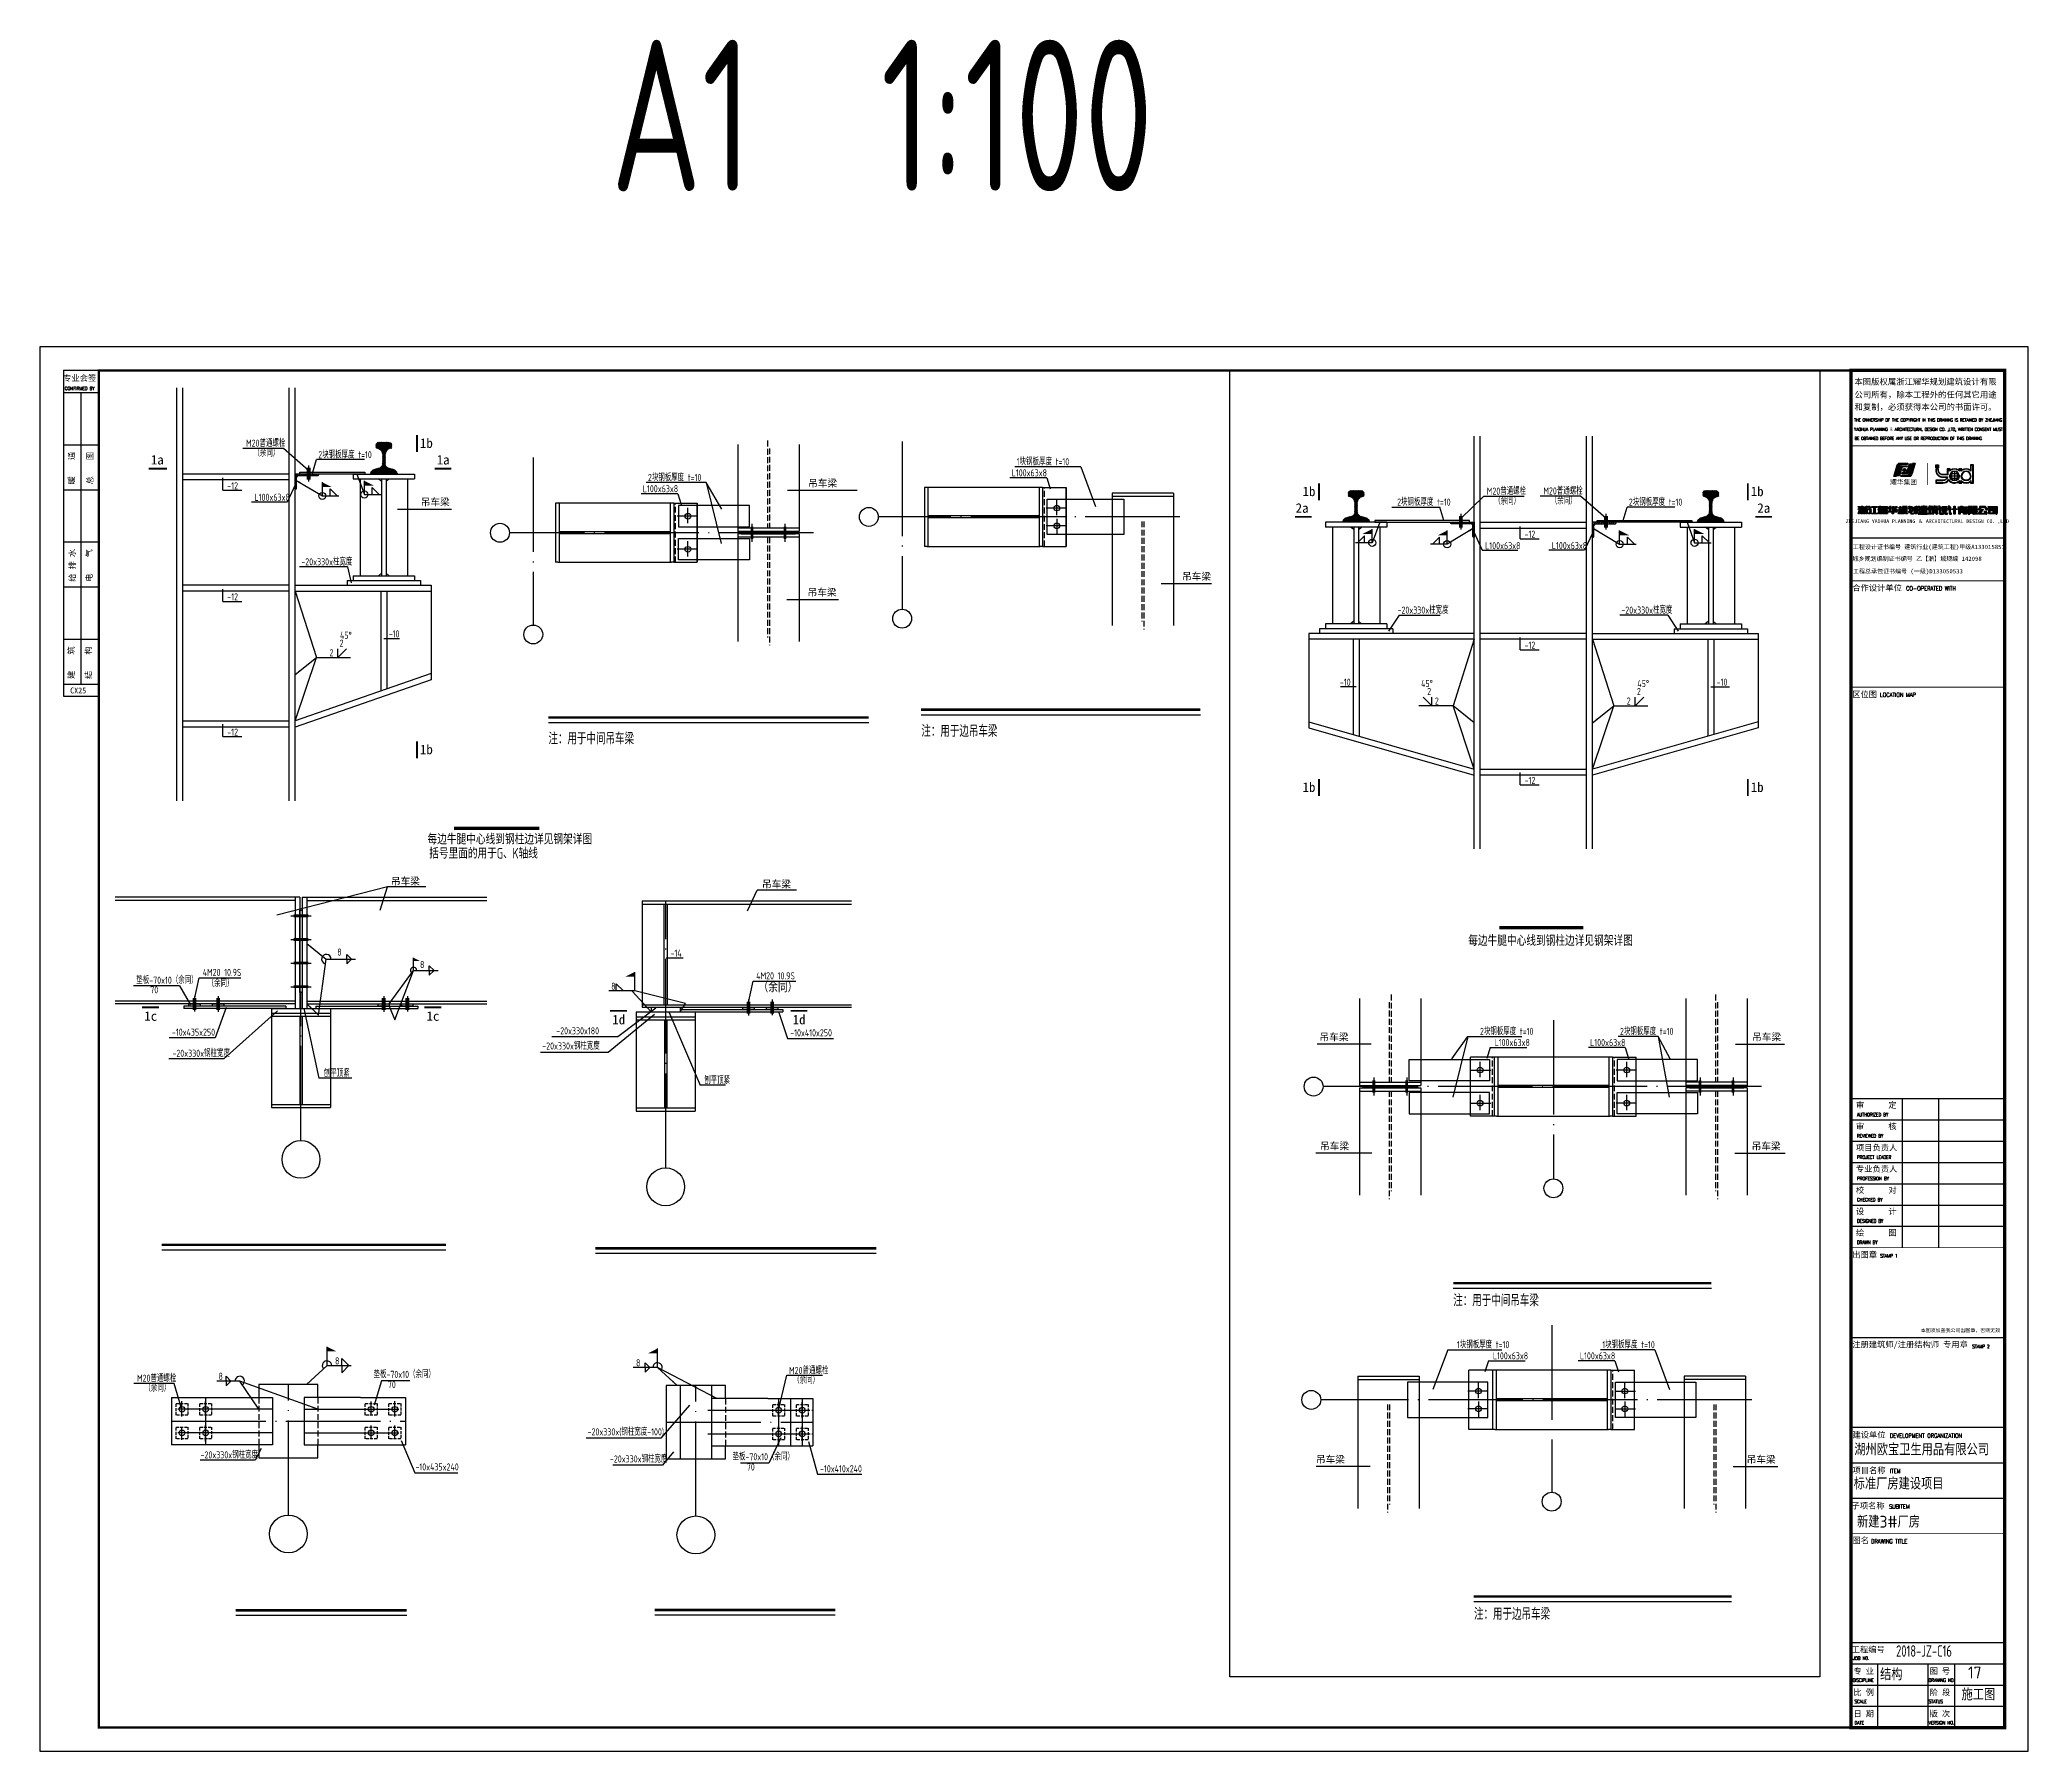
# Model space of a CAD drawing. Extents: x -138012 to 2129925, y -311560 to 0.
# Drawn here: x 2045825 to 2129925, y -188810 to -116427 of the extents above; entities that cross this region are included whole.
import ezdxf
from ezdxf.enums import TextEntityAlignment as Align

# ---------------------------------------------------------------- set-up
doc = ezdxf.new("R2010")
doc.units = 0
doc.header["$LTSCALE"] = 1000
doc.header["$MEASUREMENT"] = 0
doc.linetypes.add('DASH', pattern=[0.35, 0.25, -0.1])
doc.linetypes.add('DOTE', pattern=[2.42, 2, -0.2, 0.02, -0.2])
doc.layers.get('0').update_dxf_attribs({"linetype": 'CONTINUOUS'})
for name, color, linetype in [('10', 7, 'CONTINUOUS'), ('14', 2, 'CONTINUOUS'), ('3', 3, 'CONTINUOUS'), ('COLU', 7, 'CONTINUOUS'), ('DIM_SYMB', 3, 'CONTINUOUS'), ('DOTE', 253, 'DOTE'), ('PUB_TEXT', 7, 'CONTINUOUS'), ('PUB_TITLE', 4, 'CONTINUOUS'), ('STEEL', 6, 'CONTINUOUS'), ('TEXT', 7, 'CONTINUOUS'), ('THIN', 7, 'CONTINUOUS'), ('WALL', 6, 'CONTINUOUS'), ('刚架', 4, 'CONTINUOUS'), ('图层1', 53, 'CONTINUOUS'), ('图框', 4, 'CONTINUOUS'), ('家具', 35, 'CONTINUOUS'), ('柱子', 3, 'CONTINUOUS'), ('角钢拉板', 211, 'CONTINUOUS')]:
    doc.layers.add(name, color=color, linetype=linetype)
doc.styles.add('-黑体', font='simhei.ttf', dxfattribs={"width": 0.8})
doc.styles.add('FF', font='tssdeng.shx', dxfattribs={"width": 0.7, "bigfont": 'tssdchn.shx'})
doc.styles.add('H1', font='')
doc.styles.add('iIcon2', font='')
doc.styles.add('MIMI-TKWZ', font='romanc.shx', dxfattribs={"width": 0.75, "oblique": 15, "bigfont": 'bigfont.shx'})
doc.styles.add('STYLE1', font='tssdeng.shx', dxfattribs={"height": 8, "bigfont": 'tssdchn.shx'})
doc.styles.add('TSSD_Dimension', font='tssdeng.shx', dxfattribs={"width": 0.7, "bigfont": 'hztxt.shx'})
doc.styles.add('TSSD_REIN', font='tssdeng.shx', dxfattribs={"width": 0.7, "bigfont": 'tssdchn.shx'})
doc.styles.add('图框艺术体', font='simhei.ttf', dxfattribs={"width": 0.9})
doc.styles.get('H1').set_extended_font_data('SimSun')
doc.styles.get('iIcon2').set_extended_font_data('SimSun')
doc.dimstyles.new('TSAN_100_100', dxfattribs={"dimtxt": 300, "dimasz": 100, "dimexe": 250, "dimexo": 250, "dimgap": 100, "dimtad": 2, "dimzin": 0, "dimdsep": 46, "dimtxsty": 'TSSD_Dimension', "dimblk": '_tsdba', "dimcen": 0, "dimclrt": 7, "dimadec": 0, "dimazin": 0, "dimtfac": 1, "dimtdec": 0, "dimtix": 1, "dimtmove": 2, "dimatfit": 3, "dimldrblk": '_tsdba', "dimfxl": 0, "dimtolj": 1, "dimtzin": 0, "dimarcsym": 0})
doc.dimstyles.new('TSAN_100_300', dxfattribs={"dimtxt": 900, "dimasz": 300, "dimexe": 750, "dimexo": 750, "dimgap": 300, "dimtad": 2, "dimlfac": 0.333333, "dimzin": 0, "dimdsep": 46, "dimtxsty": 'TSSD_Dimension', "dimblk": '_tsdba', "dimcen": 0, "dimclrt": 7, "dimadec": 0, "dimazin": 0, "dimtfac": 1, "dimtdec": 0, "dimtix": 1, "dimtmove": 2, "dimatfit": 3, "dimldrblk": '_tsdba', "dimfxl": 0, "dimtolj": 1, "dimtzin": 0, "dimarcsym": 0})
doc.dimstyles.new('TSAN_100_400', dxfattribs={"dimtxt": 1200, "dimasz": 400, "dimexe": 1000, "dimexo": 1000, "dimgap": 400, "dimtad": 2, "dimlfac": 0.25, "dimzin": 0, "dimdsep": 46, "dimtxsty": 'TSSD_Dimension', "dimblk": '_tsdba', "dimcen": 0, "dimclrt": 7, "dimadec": 0, "dimazin": 0, "dimtfac": 1, "dimtdec": 0, "dimtix": 1, "dimtmove": 2, "dimatfit": 3, "dimldrblk": '_tsdba', "dimfxl": 0, "dimtolj": 1, "dimtzin": 0, "dimarcsym": 0})

msp = doc.modelspace()

# ---------------------------------------------------------------- texts
at = {"layer": '10', "style": 'TSSD_REIN', "width": 0.7}
for s, height, p in [('2块钢板厚度 t=10', 300, (2057605.925, -134125.479, 29.86)), ('L100x63x8', 300, (2054908.086, -135927.163, 95.721)), ('-20x330x柱宽度', 300, (2056888.238, -138655.294, -440.14)), ('每边牛腿中心线到钢柱边详见钢架详图', 450, (2062223.102, -150458.992, 91.571)), ('括号里面的用于G、K轴线', 450, (2062293.401, -151055.924, 91.571)), ('每边牛腿中心线到钢柱边详见钢架详图', 450, (2106239.268, -154748.123))]:
    msp.add_text(s, height=height, dxfattribs=at).set_placement(p)
at = {"layer": 'PUB_TEXT', "style": 'H1'}
for s, height, p in [('1b', 400, (2061905.377, -133687.004)), ('1a', 400, (2050523.427, -134390.16)), ('1a', 400, (2062611.65, -134390.16)), ('吊车梁', 300, (2078320.232, -135329.796, -815.503)), ('1b', 400, (2118189.143, -135728.186)), ('吊车梁', 300, (2061936.184, -136122.517, -314.653)), ('2a', 400, (2118467.266, -136431.343)), ('吊车梁', 300, (2078298.732, -139943.796, -804.653)), ('吊车梁', 300, (2094134.709, -139274.335, -804.602)), ('1b', 400, (2061905.377, -146643.113)), ('1b', 400, (2118189.143, -148236.716)), ('吊车梁', 300, (2060676.082, -152162.622, -290.984)), ('吊车梁', 300, (2076369.888, -152286.364, -18.739)), ('1c', 400, (2050245.991, -157917.899)), ('1c', 400, (2062183.991, -157917.899)), ('1d', 400, (2070039.536, -158067.899)), ('1d', 400, (2077667.536, -158067.899)), ('吊车梁', 300, (2099950.641, -158753.406, -813.685)), ('吊车梁', 300, (2118247.046, -158753.406, -813.685)), ('吊车梁', 300, (2099972.141, -163367.406, -802.835)), ('吊车梁', 300, (2118225.546, -163367.406, -802.835)), ('吊车梁', 300, (2099798.218, -176618.016, -312.835)), ('吊车梁', 300, (2118014.96, -176618.016, -312.835))]:
    msp.add_text(s, height=height, dxfattribs=at).set_placement(p)
for s, p in [('1b', (2099233.287, -135728.173)), ('2a', (2098941.83, -136431.33)), ('1b', (2099233.271, -148236.703))]:
    msp.add_text(s, height=400, rotation=359.99992618, dxfattribs=at).set_placement(p)
at = {"layer": 'PUB_TEXT', "style": 'STYLE1'}
for s, p in [('结构', (2123657.557, -185557.308)), ('17', (2127378.242, -185477.931)), ('施工图', (2127105.621, -186410.251))]:
    msp.add_text(s, height=500, dxfattribs=at).set_placement(p, align=Align.MIDDLE_LEFT)
at = {"layer": 'TEXT', "width": 0.7}
for s, height, style, p in [('A1  1:100', 6400, 'FF', (2069975.113, -122827.055)), ('M20普通螺栓', 300, 'TSSD_REIN', (2054548.01, -133639.497, -36.01)), ('（余同）', 300, 'TSSD_REIN', (2054860.531, -134052.501, -36.01)), ('1块钢板厚度 t=10', 300, 'TSSD_REIN', (2087145.717, -134421.297, 48.042)), ('-12', 300, 'TSSD_REIN', (2053756.796, -135442.731)), ('L100x63x8', 300, 'TSSD_REIN', (2071331.651, -135563.566, 48.042)), ('2块钢板厚度 t=10', 300, 'TSSD_REIN', (2071545.491, -135090.758, 48.042)), ('L100x63x8', 300, 'TSSD_REIN', (2086931.877, -134894.105, 48.042)), ('M20普通螺栓', 300, 'TSSD_REIN', (2107025.719, -135669.074, 187.245)), ('M20普通螺栓', 300, 'TSSD_REIN', (2109417.036, -135659.215, 187.245)), ('2块钢板厚度 t=10', 300, 'TSSD_REIN', (2103232.372, -136130.166, 29.86)), ('（余同）', 300, 'TSSD_REIN', (2107338.24, -136082.077, 187.245)), ('（余同）', 300, 'TSSD_REIN', (2109729.558, -136072.219, 187.245)), ('2块钢板厚度 t=10', 300, 'TSSD_REIN', (2113032.693, -136130.166, 29.86)), ('L100x63x8', 300, 'TSSD_REIN', (2106956.841, -137973.231, 95.996)), ('-12', 300, 'TSSD_REIN', (2108625.831, -137489.328)), ('L100x63x8', 300, 'TSSD_REIN', (2109777.121, -137968.345, 95.721)), ('-12', 300, 'TSSD_REIN', (2053756.796, -140141.112)), ('-20x330x柱宽度', 300, 'TSSD_REIN', (2103251.561, -140696.469, -440.14)), ('-20x330x柱宽度', 300, 'TSSD_REIN', (2112717.232, -140696.476, -440.14)), ('2', 300, 'TSSD_REIN', (2058505.662, -142096.487, 10)), ('45%%d', 300, 'TSSD_REIN', (2058522.976, -141763.874, 10)), ('-10', 300, 'TSSD_REIN', (2060583.708, -141705.204, -980)), ('-12', 300, 'TSSD_REIN', (2108625.831, -142182.294)), ('45%%d', 300, 'TSSD_REIN', (2113392.01, -143805.056, 10)), ('-10', 300, 'TSSD_REIN', (2116747.899, -143746.386, -980)), ('2', 300, 'TSSD_REIN', (2113374.697, -144137.67, 10)), ('-12', 300, 'TSSD_REIN', (2053756.796, -145858.892)), ('-12', 300, 'TSSD_REIN', (2108625.831, -147900.075)), ('-14', 300, 'TSSD_REIN', (2072504.987, -155206.836)), ('垫板-70x10（余同）', 300, 'TSSD_REIN', (2049907.475, -156351.609)), ('4M20 10.9S', 300, 'TSSD_REIN', (2052717.165, -156019.484, 356.276)), ('（余同）', 300, 'TSSD_REIN', (2052923.835, -156487.992, 356.276)), ('8', 300, 'TSSD_REIN', (2069993.156, -156605.214)), ('4M20 10.9S', 300, 'TSSD_REIN', (2076125.264, -156165.694, 356.276)), ('（余同）', 450, 'TSSD_REIN', (2076226.159, -156709.323, 356.276)), ('70', 300, 'TSSD_REIN', (2050497.489, -156756.022)), ('-10x435x250', 300, 'TSSD_REIN', (2051414.21, -158549.509, 356.276)), ('-20x330x钢柱宽度', 300, 'TSSD_REIN', (2067077.879, -159132.614, 356.276)), ('-20x330x180', 300, 'TSSD_REIN', (2067670.523, -158493.095)), ('-10x410x250', 300, 'TSSD_REIN', (2077565.595, -158576.315, -55.814)), ('2块钢板厚度 t=10', 300, 'TSSD_REIN', (2106736.525, -158514.368, 49.86)), ('L100x63x8', 300, 'TSSD_REIN', (2107354.211, -158987.176, 49.86)), ('L100x63x8', 300, 'TSSD_REIN', (2111397.266, -158987.176, 49.86)), ('2块钢板厚度 t=10', 300, 'TSSD_REIN', (2112657.176, -158514.368, 49.86)), ('-20x330x钢柱宽度', 300, 'TSSD_REIN', (2051435.878, -159442.322, 356.276)), ('刨平顶紧', 300, 'TSSD_REIN', (2057840.855, -160285.872, 356.276)), ('刨平顶紧', 300, 'TSSD_REIN', (2073928.196, -160584.338, 356.276)), ('1块钢板厚度 t=10', 300, 'TSSD_REIN', (2105762.397, -171764.978, 15.471)), ('1块钢板厚度 t=10', 300, 'TSSD_REIN', (2111912.215, -171764.978, 539.86)), ('L100x63x8', 300, 'TSSD_REIN', (2107282.611, -172237.786, 539.86)), ('L100x63x8', 300, 'TSSD_REIN', (2110965.097, -172237.786, 539.86)), ('M20普通螺栓', 300, 'TSSD_REIN', (2049935.79, -173185.226, -113.628)), ('垫板-70x10（余同）', 300, 'TSSD_REIN', (2059941.603, -173020.948)), ('70', 300, 'TSSD_REIN', (2060546.207, -173454.513)), ('M20普通螺栓', 300, 'TSSD_REIN', (2077514.727, -172856.237, -113.628)), ('（余同）', 300, 'TSSD_REIN', (2077689.782, -173263.337, -113.628)), ('（余同）', 300, 'TSSD_REIN', (2050248.311, -173598.23, -113.628)), ('-20x330x(钢柱宽度-100)', 300, 'TSSD_REIN', (2068995.682, -175454.407, -2)), ('-20x330x钢柱宽度', 300, 'TSSD_REIN', (2052626.59, -176426.946, -2)), ('-20x330x钢柱宽度', 300, 'TSSD_REIN', (2069939.946, -176599.21, -2)), ('垫板-70x10（余同）', 300, 'TSSD_REIN', (2075124.208, -176504.261, 1)), ('-10x435x240', 300, 'TSSD_REIN', (2061713.845, -176937.371, -2)), ('70', 300, 'TSSD_REIN', (2075728.812, -176937.826, 1)), ('-10x410x240', 300, 'TSSD_REIN', (2078825.737, -177012.336, -2))]:
    msp.add_text(s, height=height, dxfattribs=dict(at, style=style)).set_placement(p)
at = {"layer": 'TEXT', "style": 'TSSD_REIN', "width": 0.7}
for s, p in [('2', (2058241.365, -142500.919, 10)), ('2', (2113110.4, -144542.102, 10)), ('8', (2058591.102, -155160.476, 672.304)), ('8', (2062090.296, -155688.993, 356.276)), ('8', (2058497.319, -172451.123, -2)), ('8', (2071228.514, -172528.791, -2)), ('8', (2053568.083, -173101.77, -2))]:
    msp.add_text(s, height=300, dxfattribs=at).set_placement(p, align=Align.RIGHT)
for s, p in [('-10', (2100813.736, -143746.376, -980)), ('45%%d', (2104246.136, -143805.05, 10)), ('2', (2104505.757, -144137.664, 10))]:
    msp.add_text(s, height=300, rotation=359.99992618, dxfattribs=at).set_placement(p)
msp.add_text('2', height=300, rotation=359.99992618, dxfattribs=at).set_placement((2104996.207, -144542.096, 10), align=Align.RIGHT)
at = {"layer": 'TEXT', "color": 0, "style": 'TSSD_REIN', "width": 0.7}
for s, p in [('注：用于边吊车梁', (2083108.729, -145910.616, -1.818)), ('注：用于中间吊车梁', (2067336.588, -146229.153, -1.818)), ('注：用于中间吊车梁', (2105606.361, -169989.282)), ('注：用于边吊车梁', (2106483.072, -183254.297, 490))]:
    msp.add_text(s, height=500, dxfattribs=at).set_placement(p)
at = {"layer": '图层1', "style": 'TSSD_REIN', "width": 0.7}
msp.add_text('2018-JZ-C16 ', height=482.2695, dxfattribs=at).set_placement((2124337.144, -184812.885))

# ---------------------------------------------------------------- blocks, each defined once
blk = doc.blocks.new('A$C09065853')
h = blk.add_hatch()
h.set_pattern_fill('ANSI31', color=8, scale=100, style=0)
h.set_pattern_definition([(45, (-14064.265, -8087.625), (-8.838835, 8.838835), [])])
h.paths.add_polyline_path([(253, 416), (253, 223, -0.341761), (178, 127), (75, 100, 0.2722), (0, 25), (0, 0), (570, 0), (570, 25, 0.2722), (495, 100), (392, 127, -0.341761), (318, 223), (318, 416, -0.364443), (455, 545), (455, 620, 0.414214), (405, 670), (165, 670, 0.414214), (115, 620), (115, 545, -0.364443)])
blk = doc.blocks.new('_tsdba')
blk.add_lwpolyline([(0, 0, 0, 0.658, 0), (-2.5, 0, 0.658, 0.658, 0)], format="xyseb")
blk = doc.blocks.new('654634')
at = {"layer": '图框'}
for p, q in [((71967, -136041), (73467, -136041)), ((71967, -136041), (71967, -149325)), ((71967, -136987), (73467, -136987)), ((71967, -139193), (73467, -139193)), ((71967, -141099), (73467, -141099)), ((71967, -143306), (73467, -143306)), ((71967, -145212), (73467, -145212)), ((71967, -147419), (73467, -147419)), ((71967, -149325), (73467, -149325)), ((71967, -149325), (71967, -149825)), ((71967, -149825), (73467, -149825))]:
    blk.add_line(p, q, dxfattribs=at)
blk.add_lwpolyline([(72717, -149325), (72717, -136987)], dxfattribs=at)
at = {"layer": '图框', "style": 'iIcon2'}
for s, p in [('专业会签', (71956, -136500)), ('CX25', (72252, -149714))]:
    blk.add_text(s, height=250, dxfattribs=at).set_placement(p)
at = {"layer": '图框', "style": 'MIMI-TKWZ', "width": 0.75}
blk.add_text('CONFIRMED BY', height=145, dxfattribs=at).set_placement((72026, -136885))
at = {"layer": '图框', "style": 'iIcon2'}
for s, p in [('暖    通', (72436, -140877)), ('总    图', (73213, -140877)), ('给 排 水', (72469, -144990)), ('电    气', (73176, -144990)), ('建    筑', (72418, -149103)), ('结    构', (73149, -149103))]:
    blk.add_text(s, height=250, rotation=90, dxfattribs=at).set_placement(p)
blk = doc.blocks.new('yhlogo01')
at = {"layer": '家具'}
h = blk.add_hatch(color=5, dxfattribs=at)
h.dxf.hatch_style = 1
h.paths.add_polyline_path([(243496, -10479, 0.2174728), (243119, -10652, 0.1075559), (242813, -11212), (242091, -13670), (242749, -13670), (243418, -11390, -0.1971789), (243830, -10875, -0.1273347), (244024, -10824), (245336, -10824), (245437, -10479)])
h = blk.add_hatch(color=5, dxfattribs=at)
h.dxf.hatch_style = 1
h.paths.add_polyline_path([(243801, -11271, 0.1093665), (243592, -11650), (243050, -13497), (243448, -13497), (243959, -11757, -0.1253068), (244114, -11495, -0.1991992), (244327, -11407), (245165, -11407), (245235, -11169), (244026, -11169, 0.2155994)])
h = blk.add_hatch(color=5, dxfattribs=at)
h.dxf.hatch_style = 1
h.paths.add_polyline_path([(245735, -13670, 0.2174728), (246113, -13497, 0.1075559), (246419, -12937), (247141, -10479), (246483, -10479), (245814, -12759, -0.1971789), (245402, -13274, -0.1273347), (245207, -13325), (243896, -13325), (243794, -13670)])
h = blk.add_hatch(color=5, dxfattribs=at)
h.dxf.hatch_style = 1
h.paths.add_polyline_path([(245431, -12878, 0.1093665), (245639, -12499), (246182, -10652), (245784, -10652), (245273, -12392, -0.1253068), (245117, -12654, -0.1991992), (244905, -12742), (244067, -12742), (243997, -12980), (245206, -12980, 0.2155994)])
h = blk.add_hatch(color=1, dxfattribs=at)
h.dxf.hatch_style = 1
h.paths.add_polyline_path([(244991, -12140, 1), (244202, -12140, 1)])
at = {"layer": '家具', "color": 5}
for points in [[(242091, -13670), (242813, -11212, -0.1075559), (243119, -10652, -0.2174728), (243496, -10479), (245437, -10479), (245336, -10824), (244024, -10824, 0.1273347), (243830, -10875, 0.1971247), (243418, -11389), (242749, -13670)], [(243050, -13497), (243592, -11650, -0.1093665), (243801, -11271, -0.2155994), (244026, -11169), (245235, -11169), (245165, -11407), (244327, -11407, 0.1991992), (244114, -11495, 0.1253068), (243959, -11757), (243448, -13497)], [(247141, -10479), (246419, -12937, -0.1075559), (246113, -13497, -0.2174728), (245735, -13670), (243794, -13670), (243896, -13325), (245207, -13325, 0.1273347), (245402, -13274, 0.1971247), (245814, -12759), (246483, -10479)], [(246182, -10652), (245639, -12499, -0.1093665), (245431, -12878, -0.2155994), (245206, -12980), (243997, -12980), (244067, -12742), (244905, -12742, 0.1991992), (245117, -12654, 0.1253068), (245273, -12392), (245784, -10652)]]:
    blk.add_lwpolyline(points, format="xyb", close=True, dxfattribs=at)
at = {"layer": '家具', "color": 1}
blk.add_circle((244597, -12140), 394, dxfattribs=at)
blk = doc.blocks.new('A1')
h = blk.add_hatch(color=0)
h.dxf.hatch_style = 1
edge = h.paths.add_edge_path()
edge.add_line((499908, 391800), (499805, 391800))
edge.add_line((499805, 391800), (499805, 391813))
edge.add_line((499805, 391813), (499746, 391813))
edge.add_line((499746, 391813), (499746, 391800))
edge.add_line((499746, 391800), (499663, 391800))
edge.add_line((499663, 391800), (499663, 391771))
edge.add_line((499663, 391771), (499746, 391771))
edge.add_line((499746, 391771), (499746, 391743))
edge.add_line((499746, 391743), (499650, 391743))
edge.add_line((499650, 391743), (499650, 391712))
edge.add_line((499650, 391712), (499746, 391712))
edge.add_line((499746, 391712), (499746, 391684))
edge.add_line((499746, 391684), (499663, 391684))
edge.add_line((499663, 391684), (499663, 391655))
edge.add_line((499663, 391655), (499746, 391655))
edge.add_line((499746, 391655), (499746, 391629))
edge.add_line((499746, 391629), (499663, 391629))
edge.add_line((499663, 391629), (499663, 391600))
edge.add_line((499663, 391600), (499746, 391600))
edge.add_line((499746, 391600), (499746, 391574))
edge.add_line((499746, 391574), (499657, 391574))
edge.add_line((499657, 391574), (499657, 391542))
edge.add_line((499657, 391542), (499746, 391542))
edge.add_line((499746, 391542), (499746, 391514))
edge.add_line((499746, 391514), (499649, 391514))
edge.add_spline(control_points=[(499649, 391514), (499648, 391514), (499646, 391514), (499642, 391515), (499639, 391515), (499634, 391517), (499633, 391518), (499632, 391519)], knot_values=[0.951371, 0.951371, 0.951371, 0.951371, 1.090703, 1.090703, 1.408925, 1.408925, 1.574417, 1.574417, 1.574417, 1.574417], degree=3, periodic=0)
edge.add_line((499632, 391519), (499630, 391520))
edge.add_line((499630, 391520), (499630, 391628))
edge.add_spline(control_points=[(499630, 391628), (499629, 391630), (499628, 391632), (499626, 391637), (499624, 391640), (499619, 391645), (499616, 391648), (499614, 391650)], knot_values=[3.391104, 3.391104, 3.391104, 3.391104, 3.526235, 3.526235, 3.74708, 3.74708, 3.945294, 3.945294, 3.945294, 3.945294], degree=3, periodic=0)
edge.add_line((499614, 391650), (499610, 391653))
edge.add_line((499610, 391653), (499614, 391656))
edge.add_spline(control_points=[(499614, 391656), (499616, 391657), (499617, 391659), (499621, 391663), (499624, 391666), (499627, 391671), (499629, 391674), (499630, 391677), (499630, 391678), (499630, 391678)], knot_values=[2.311832, 2.311832, 2.311832, 2.311832, 2.450793, 2.450793, 2.675986, 2.675986, 2.901179, 2.901179, 2.912092, 2.912092, 2.912092, 2.912092], degree=3, periodic=0)
edge.add_line((499630, 391678), (499630, 391776))
edge.add_spline(control_points=[(499630, 391776), (499630, 391778), (499630, 391780), (499629, 391784), (499629, 391786), (499627, 391791), (499625, 391793), (499622, 391797), (499620, 391799), (499615, 391802), (499612, 391803), (499606, 391805), (499603, 391806), (499598, 391807), (499596, 391807), (499594, 391807)], knot_values=[-0.099464, -0.099464, -0.099464, -0.099464, 0.07948, 0.07948, 0.34792, 0.34792, 0.61636, 0.61636, 0.884801, 0.884801, 1.153241, 1.153241, 1.421681, 1.421681, 1.570955, 1.570955, 1.570955, 1.570955], degree=3, periodic=0)
edge.add_line((499594, 391807), (499547, 391807))
edge.add_line((499547, 391807), (499547, 391767))
edge.add_line((499547, 391767), (499557, 391767))
edge.add_spline(control_points=[(499557, 391767), (499560, 391767), (499562, 391766), (499564, 391764), (499566, 391763), (499568, 391761), (499569, 391760), (499570, 391757), (499571, 391756), (499571, 391754)], knot_values=[3.386552, 3.386552, 3.386552, 3.386552, 3.627015, 3.627015, 3.904526, 3.904526, 4.182037, 4.182037, 4.349186, 4.349186, 4.349186, 4.349186], degree=3, periodic=0)
edge.add_line((499571, 391754), (499571, 391685))
edge.add_spline(control_points=[(499571, 391685), (499571, 391685), (499571, 391685), (499571, 391684), (499571, 391683), (499570, 391680), (499570, 391679), (499568, 391677), (499567, 391676), (499564, 391674), (499562, 391673), (499560, 391673), (499559, 391673), (499557, 391673)], knot_values=[-1.4875, -1.4875, -1.4875, -1.4875, -1.436354, -1.436354, -1.196219, -1.196219, -0.898229, -0.898229, -0.60024, -0.60024, -0.187336, -0.187336, 0.019116, 0.019116, 0.019116, 0.019116], degree=3, periodic=0)
edge.add_line((499557, 391673), (499547, 391673))
edge.add_line((499547, 391673), (499547, 391633))
edge.add_line((499547, 391633), (499557, 391633))
edge.add_spline(control_points=[(499557, 391633), (499560, 391632), (499561, 391632), (499564, 391631), (499565, 391630), (499567, 391628), (499568, 391627), (499570, 391625), (499570, 391624), (499571, 391622), (499571, 391621), (499571, 391619)], knot_values=[0.098321, 0.098321, 0.098321, 0.098321, 0.387888, 0.387888, 0.647728, 0.647728, 0.907568, 0.907568, 1.167408, 1.167408, 1.336231, 1.336231, 1.336231, 1.336231], degree=3, periodic=0)
edge.add_line((499571, 391619), (499571, 391527))
edge.add_spline(control_points=[(499571, 391527), (499571, 391525), (499571, 391524), (499570, 391521), (499569, 391520), (499567, 391518), (499566, 391517), (499563, 391515), (499561, 391515), (499558, 391514), (499557, 391514), (499556, 391514)], knot_values=[1.586368, 1.586368, 1.586368, 1.586368, 1.872585, 1.872585, 2.185501, 2.185501, 2.498416, 2.498416, 2.9093, 2.9093, 3.114742, 3.114742, 3.114742, 3.114742], degree=3, periodic=0)
edge.add_line((499556, 391514), (499547, 391514))
edge.add_line((499547, 391514), (499547, 391474))
edge.add_line((499547, 391474), (499595, 391474))
edge.add_spline(control_points=[(499595, 391474), (499597, 391475), (499600, 391475), (499606, 391476), (499611, 391477), (499616, 391479), (499618, 391480), (499620, 391481)], knot_values=[1.6576, 1.6576, 1.6576, 1.6576, 1.78893, 1.78893, 2.017153, 2.017153, 2.129372, 2.129372, 2.129372, 2.129372], degree=3, periodic=0)
edge.add_line((499620, 391481), (499622, 391482))
edge.add_line((499622, 391482), (499624, 391481))
edge.add_spline(control_points=[(499624, 391481), (499626, 391480), (499628, 391479), (499633, 391477), (499637, 391476), (499642, 391475), (499644, 391475), (499646, 391474)], knot_values=[0.97232, 0.97232, 0.97232, 0.97232, 1.112941, 1.112941, 1.348801, 1.348801, 1.463491, 1.463491, 1.463491, 1.463491], degree=3, periodic=0)
edge.add_line((499646, 391474), (499927, 391474))
edge.add_line((499927, 391474), (499927, 391514))
edge.add_line((499927, 391514), (499805, 391514))
edge.add_line((499805, 391514), (499805, 391542))
edge.add_line((499805, 391542), (499916, 391542))
edge.add_line((499916, 391542), (499916, 391574))
edge.add_line((499916, 391574), (499805, 391574))
edge.add_line((499805, 391574), (499805, 391600))
edge.add_line((499805, 391600), (499910, 391600))
edge.add_line((499910, 391600), (499910, 391629))
edge.add_line((499910, 391629), (499805, 391629))
edge.add_line((499805, 391629), (499805, 391655))
edge.add_line((499805, 391655), (499873, 391655))
edge.add_spline(control_points=[(499873, 391655), (499875, 391656), (499877, 391656), (499882, 391657), (499885, 391658), (499890, 391660), (499893, 391662), (499898, 391665), (499900, 391667), (499903, 391671), (499905, 391674), (499907, 391678), (499908, 391681), (499908, 391684), (499908, 391685), (499908, 391686)], knot_values=[-1.462334, -1.462334, -1.462334, -1.462334, -1.321738, -1.321738, -1.078276, -1.078276, -0.834814, -0.834814, -0.591353, -0.591353, -0.347891, -0.347891, -0.104429, -0.104429, 0.00471, 0.00471, 0.00471, 0.00471], degree=3, periodic=0)
edge.add_line((499908, 391686), (499908, 391712))
edge.add_line((499908, 391712), (499927, 391712))
edge.add_line((499927, 391712), (499927, 391743))
edge.add_line((499927, 391743), (499908, 391743))
edge.add_line((499908, 391743), (499908, 391800))
h.paths.add_polyline_path([(499805, 391771), (499856, 391771), (499856, 391743), (499805, 391743)], flags=16)
edge = h.paths.add_edge_path(flags=16)
edge.add_line((499805, 391712), (499856, 391712))
edge.add_line((499856, 391712), (499856, 391696))
edge.add_spline(control_points=[(499856, 391696), (499856, 391695), (499856, 391694), (499855, 391691), (499854, 391690), (499853, 391688), (499852, 391687), (499849, 391685), (499847, 391685), (499844, 391684), (499843, 391684), (499842, 391684)], knot_values=[1.651, 1.651, 1.651, 1.651, 1.918465, 1.918465, 2.217067, 2.217067, 2.515668, 2.515668, 2.928565, 2.928565, 3.135013, 3.135013, 3.135013, 3.135013], degree=3, periodic=0)
edge.add_line((499842, 391684), (499805, 391684))
edge.add_line((499805, 391684), (499805, 391712))
at = {"layer": 'WALL', "color": 0}
for p, q in [((499594, 391807), (499547, 391807)), ((499547, 391807), (499547, 391767)), ((499547, 391767), (499557, 391767)), ((499557, 391673), (499547, 391673)), ((499547, 391673), (499547, 391633)), ((499547, 391633), (499557, 391633)), ((499556, 391514), (499547, 391514)), ((499547, 391514), (499547, 391474)), ((499547, 391474), (499595, 391474)), ((499571, 391754), (499571, 391685)), ((499571, 391619), (499571, 391527)), ((499614, 391656), (499610, 391653)), ((499614, 391650), (499610, 391653)), ((499620, 391481), (499622, 391482)), ((499624, 391481), (499622, 391482)), ((499630, 391678), (499630, 391776)), ((499630, 391520), (499630, 391628)), ((499632, 391519), (499630, 391520)), ((499646, 391474), (499927, 391474)), ((499746, 391514), (499649, 391514)), ((499746, 391743), (499650, 391743)), ((499650, 391743), (499650, 391712)), ((499650, 391712), (499746, 391712)), ((499746, 391574), (499657, 391574)), ((499657, 391574), (499657, 391542)), ((499657, 391542), (499746, 391542)), ((499746, 391800), (499663, 391800)), ((499663, 391800), (499663, 391771)), ((499663, 391771), (499746, 391771)), ((499746, 391684), (499663, 391684)), ((499663, 391684), (499663, 391655)), ((499663, 391655), (499746, 391655)), ((499746, 391629), (499663, 391629)), ((499663, 391629), (499663, 391600)), ((499663, 391600), (499746, 391600)), ((499805, 391813), (499746, 391813)), ((499746, 391813), (499746, 391800)), ((499746, 391771), (499746, 391743)), ((499746, 391712), (499746, 391684)), ((499746, 391655), (499746, 391629)), ((499746, 391600), (499746, 391574)), ((499746, 391542), (499746, 391514)), ((499805, 391800), (499805, 391813)), ((499908, 391800), (499805, 391800)), ((499805, 391771), (499856, 391771)), ((499805, 391743), (499805, 391771)), ((499856, 391743), (499805, 391743)), ((499805, 391684), (499805, 391712)), ((499805, 391712), (499856, 391712)), ((499842, 391684), (499805, 391684)), ((499805, 391629), (499805, 391655)), ((499805, 391655), (499873, 391655)), ((499910, 391629), (499805, 391629)), ((499805, 391574), (499805, 391600)), ((499805, 391600), (499910, 391600)), ((499916, 391574), (499805, 391574)), ((499805, 391514), (499805, 391542)), ((499805, 391542), (499916, 391542)), ((499927, 391514), (499805, 391514)), ((499856, 391771), (499856, 391743)), ((499856, 391712), (499856, 391696)), ((499908, 391743), (499908, 391800)), ((499927, 391743), (499908, 391743)), ((499908, 391686), (499908, 391712)), ((499908, 391712), (499927, 391712)), ((499910, 391600), (499910, 391629)), ((499916, 391542), (499916, 391574)), ((499927, 391712), (499927, 391743)), ((499927, 391474), (499927, 391514))]:
    blk.add_line(p, q, dxfattribs=at)
for points, knots in [([(499556, 391514), (499557, 391514), (499558, 391514), (499561, 391515), (499563, 391515), (499566, 391517), (499567, 391518), (499569, 391520), (499570, 391521), (499571, 391524), (499571, 391525), (499571, 391527)], [1.586368, 1.586368, 1.586368, 1.586368, 1.79181, 1.79181, 2.202694, 2.202694, 2.51561, 2.51561, 2.828525, 2.828525, 3.114742, 3.114742, 3.114742, 3.114742]), ([(499571, 391754), (499571, 391756), (499570, 391757), (499569, 391760), (499568, 391761), (499566, 391763), (499564, 391764), (499562, 391766), (499560, 391767), (499557, 391767)], [3.3865517, 3.3865517, 3.3865517, 3.3865517, 3.5537011, 3.5537011, 3.831212, 3.831212, 4.1087229, 4.1087229, 4.3491863, 4.3491863, 4.3491863, 4.3491863]), ([(499557, 391673), (499559, 391673), (499560, 391673), (499562, 391673), (499564, 391674), (499567, 391676), (499568, 391677), (499570, 391679), (499570, 391680), (499571, 391683), (499571, 391684), (499571, 391685), (499571, 391685), (499571, 391685)], [-1.4875, -1.4875, -1.4875, -1.4875, -1.281048, -1.281048, -0.868144, -0.868144, -0.570155, -0.570155, -0.272165, -0.272165, -0.032031, -0.032031, 0.019116, 0.019116, 0.019116, 0.019116]), ([(499571, 391619), (499571, 391621), (499571, 391622), (499570, 391624), (499570, 391625), (499568, 391627), (499567, 391628), (499565, 391630), (499564, 391631), (499561, 391632), (499560, 391632), (499557, 391633)], [0.098321, 0.098321, 0.098321, 0.098321, 0.267144, 0.267144, 0.526983, 0.526983, 0.786823, 0.786823, 1.046663, 1.046663, 1.336231, 1.336231, 1.336231, 1.336231]), ([(499630, 391776), (499630, 391778), (499630, 391780), (499629, 391784), (499629, 391786), (499627, 391791), (499625, 391793), (499622, 391797), (499620, 391799), (499615, 391802), (499612, 391803), (499606, 391805), (499603, 391806), (499598, 391807), (499596, 391807), (499594, 391807)], [-0.099464, -0.099464, -0.099464, -0.099464, 0.07948, 0.07948, 0.34792, 0.34792, 0.61636, 0.61636, 0.884801, 0.884801, 1.153241, 1.153241, 1.421681, 1.421681, 1.570955, 1.570955, 1.570955, 1.570955]), ([(499595, 391474), (499597, 391475), (499600, 391475), (499606, 391476), (499611, 391477), (499616, 391479), (499618, 391480), (499620, 391481)], [1.6575999, 1.6575999, 1.6575999, 1.6575999, 1.7889303, 1.7889303, 2.0171527, 2.0171527, 2.1293723, 2.1293723, 2.1293723, 2.1293723]), ([(499614, 391656), (499616, 391657), (499617, 391659), (499621, 391663), (499624, 391666), (499627, 391671), (499629, 391674), (499630, 391677), (499630, 391678), (499630, 391678)], [2.3118325, 2.3118325, 2.3118325, 2.3118325, 2.450793, 2.450793, 2.6759858, 2.6759858, 2.9011785, 2.9011785, 2.9120922, 2.9120922, 2.9120922, 2.9120922]), ([(499630, 391628), (499629, 391630), (499628, 391632), (499626, 391637), (499624, 391640), (499619, 391645), (499616, 391648), (499614, 391650)], [3.391104, 3.391104, 3.391104, 3.391104, 3.526235, 3.526235, 3.7470799, 3.7470799, 3.9452936, 3.9452936, 3.9452936, 3.9452936]), ([(499624, 391481), (499626, 391480), (499628, 391479), (499633, 391477), (499637, 391476), (499642, 391475), (499644, 391475), (499646, 391474)], [0.9723197, 0.9723197, 0.9723197, 0.9723197, 1.1129409, 1.1129409, 1.3488005, 1.3488005, 1.4634912, 1.4634912, 1.4634912, 1.4634912]), ([(499632, 391519), (499633, 391518), (499634, 391517), (499639, 391515), (499642, 391515), (499646, 391514), (499648, 391514), (499649, 391514)], [0.9513715, 0.9513715, 0.9513715, 0.9513715, 1.1168633, 1.1168633, 1.4350849, 1.4350849, 1.5744167, 1.5744167, 1.5744167, 1.5744167]), ([(499842, 391684), (499843, 391684), (499844, 391684), (499847, 391685), (499849, 391685), (499852, 391687), (499853, 391688), (499854, 391690), (499855, 391691), (499856, 391694), (499856, 391695), (499856, 391696)], [1.651, 1.651, 1.651, 1.651, 1.857448, 1.857448, 2.270345, 2.270345, 2.568947, 2.568947, 2.867548, 2.867548, 3.135013, 3.135013, 3.135013, 3.135013]), ([(499873, 391655), (499875, 391656), (499877, 391656), (499882, 391657), (499885, 391658), (499890, 391660), (499893, 391662), (499898, 391665), (499900, 391667), (499903, 391671), (499905, 391674), (499907, 391678), (499908, 391681), (499908, 391684), (499908, 391685), (499908, 391686)], [-1.462334, -1.462334, -1.462334, -1.462334, -1.321738, -1.321738, -1.078276, -1.078276, -0.834814, -0.834814, -0.591353, -0.591353, -0.347891, -0.347891, -0.104429, -0.104429, 0.00471, 0.00471, 0.00471, 0.00471])]:
    blk.add_open_spline(points, degree=3, knots=knots, dxfattribs=at)
blk = doc.blocks.new('A4')
h = blk.add_hatch(color=0)
h.dxf.hatch_style = 1
edge = h.paths.add_edge_path()
edge.add_line((500502, 391777), (500485, 391777))
edge.add_spline(control_points=[(500485, 391777), (500482, 391777), (500480, 391778), (500477, 391779), (500475, 391780), (500471, 391782), (500470, 391784), (500468, 391786), (500467, 391787), (500467, 391788)], knot_values=[0.394941, 0.394941, 0.394941, 0.394941, 0.676796, 0.676796, 0.982391, 0.982391, 1.287985, 1.287985, 1.457203, 1.457203, 1.457203, 1.457203], degree=3, periodic=0)
edge.add_line((500467, 391788), (500459, 391810))
edge.add_line((500459, 391810), (500404, 391810))
edge.add_line((500404, 391810), (500415, 391767))
edge.add_spline(control_points=[(500415, 391767), (500416, 391765), (500417, 391763), (500419, 391759), (500421, 391756), (500426, 391751), (500429, 391749), (500435, 391744), (500438, 391743), (500445, 391740), (500449, 391738), (500453, 391738), (500453, 391737), (500453, 391737)], knot_values=[0.250217, 0.250217, 0.250217, 0.250217, 0.400893, 0.400893, 0.626647, 0.626647, 0.852401, 0.852401, 1.078155, 1.078155, 1.303909, 1.303909, 1.314573, 1.314573, 1.314573, 1.314573], degree=3, periodic=0)
edge.add_line((500453, 391737), (500502, 391737))
edge.add_line((500502, 391737), (500502, 391777))
edge = h.paths.add_edge_path()
edge.add_line((500497, 391711), (500392, 391711))
edge.add_line((500392, 391711), (500392, 391671))
edge.add_line((500392, 391671), (500439, 391671))
edge.add_line((500439, 391671), (500439, 391505))
edge.add_spline(control_points=[(500439, 391505), (500439, 391503), (500439, 391502), (500440, 391497), (500441, 391495), (500443, 391491), (500445, 391488), (500449, 391484), (500451, 391483), (500456, 391479), (500459, 391478), (500465, 391476), (500468, 391475), (500472, 391475), (500473, 391474), (500474, 391474)], knot_values=[3.133189, 3.133189, 3.133189, 3.133189, 3.307114, 3.307114, 3.554268, 3.554268, 3.801423, 3.801423, 4.048577, 4.048577, 4.295731, 4.295731, 4.542885, 4.542885, 4.61825, 4.61825, 4.61825, 4.61825], degree=3, periodic=0)
edge.add_line((500474, 391474), (500523, 391474))
edge.add_line((500523, 391474), (500523, 391514))
edge.add_line((500523, 391514), (500512, 391514))
edge.add_spline(control_points=[(500512, 391514), (500510, 391514), (500508, 391515), (500505, 391516), (500504, 391516), (500502, 391518), (500501, 391519), (500499, 391521), (500499, 391522), (500498, 391524), (500498, 391525), (500497, 391526)], knot_values=[0.137449, 0.137449, 0.137449, 0.137449, 0.510359, 0.510359, 0.777646, 0.777646, 1.044934, 1.044934, 1.312222, 1.312222, 1.484048, 1.484048, 1.484048, 1.484048], degree=3, periodic=0)
edge.add_line((500497, 391526), (500497, 391711))
edge = h.paths.add_edge_path()
edge.add_spline(control_points=[(500583, 391691), (500585, 391691), (500587, 391691), (500592, 391692), (500595, 391693), (500601, 391696), (500604, 391698), (500608, 391701), (500610, 391703), (500614, 391708), (500615, 391710), (500617, 391715), (500618, 391717), (500618, 391720), (500618, 391721), (500618, 391722)], knot_values=[-1.435016, -1.435016, -1.435016, -1.435016, -1.296164, -1.296164, -1.054417, -1.054417, -0.812669, -0.812669, -0.570922, -0.570922, -0.329174, -0.329174, -0.087427, -0.087427, -0.008817, -0.008817, -0.008817, -0.008817], degree=3, periodic=0)
edge.add_line((500618, 391722), (500618, 391767))
edge.add_line((500618, 391767), (500682, 391767))
edge.add_line((500682, 391767), (500682, 391721))
edge.add_spline(control_points=[(500682, 391721), (500682, 391720), (500682, 391718), (500683, 391714), (500684, 391712), (500686, 391707), (500688, 391705), (500691, 391701), (500693, 391699), (500698, 391696), (500701, 391695), (500707, 391693), (500710, 391692), (500715, 391691), (500716, 391691), (500718, 391691)], knot_values=[-0.037851, -0.037851, -0.037851, -0.037851, 0.137966, 0.137966, 0.387157, 0.387157, 0.636348, 0.636348, 0.885539, 0.885539, 1.13473, 1.13473, 1.383921, 1.383921, 1.510622, 1.510622, 1.510622, 1.510622], degree=3, periodic=0)
edge.add_line((500718, 391691), (500768, 391691))
edge.add_line((500768, 391691), (500768, 391731))
edge.add_line((500768, 391731), (500755, 391731))
edge.add_spline(control_points=[(500755, 391731), (500753, 391731), (500752, 391731), (500749, 391732), (500748, 391732), (500746, 391734), (500745, 391734), (500743, 391736), (500743, 391737), (500742, 391739), (500741, 391740), (500741, 391742), (500741, 391743), (500741, 391744)], knot_values=[3.129563, 3.129563, 3.129563, 3.129563, 3.406533, 3.406533, 3.656908, 3.656908, 3.907283, 3.907283, 4.157658, 4.157658, 4.408033, 4.408033, 4.578286, 4.578286, 4.578286, 4.578286], degree=3, periodic=0)
edge.add_line((500741, 391744), (500741, 391807))
edge.add_line((500741, 391807), (500560, 391807))
edge.add_line((500560, 391807), (500560, 391743))
edge.add_spline(control_points=[(500560, 391743), (500559, 391741), (500559, 391740), (500557, 391737), (500556, 391736), (500554, 391734), (500552, 391733), (500549, 391731), (500548, 391731), (500546, 391731)], knot_values=[-1.252424, -1.252424, -1.252424, -1.252424, -1.030759, -1.030759, -0.713538, -0.713538, -0.396316, -0.396316, -0.206128, -0.206128, -0.206128, -0.206128], degree=3, periodic=0)
edge.add_line((500546, 391731), (500532, 391731))
edge.add_line((500532, 391731), (500539, 391691))
edge.add_line((500539, 391691), (500583, 391691))
edge = h.paths.add_edge_path()
edge.add_line((500759, 391667), (500542, 391667))
edge.add_line((500542, 391667), (500542, 391627))
edge.add_line((500542, 391627), (500688, 391627))
edge.add_line((500688, 391627), (500648, 391582))
edge.add_line((500648, 391582), (500629, 391602))
edge.add_line((500629, 391602), (500560, 391602))
edge.add_line((500560, 391602), (500612, 391542))
edge.add_line((500612, 391542), (500610, 391539))
edge.add_spline(control_points=[(500610, 391539), (500607, 391536), (500604, 391532), (500596, 391526), (500591, 391523), (500582, 391519), (500577, 391517), (500569, 391515), (500566, 391515), (500562, 391514)], knot_values=[-1.409226, -1.409226, -1.409226, -1.409226, -1.173081, -1.173081, -0.935772, -0.935772, -0.698463, -0.698463, -0.567547, -0.567547, -0.567547, -0.567547], degree=3, periodic=0)
edge.add_line((500562, 391514), (500538, 391514))
edge.add_line((500538, 391514), (500546, 391474))
edge.add_line((500546, 391474), (500598, 391474))
edge.add_spline(control_points=[(500598, 391474), (500600, 391475), (500603, 391475), (500610, 391476), (500614, 391477), (500622, 391480), (500626, 391482), (500633, 391486), (500636, 391489), (500641, 391493), (500643, 391496), (500645, 391498)], knot_values=[-1.506139, -1.506139, -1.506139, -1.506139, -1.375629, -1.375629, -1.149297, -1.149297, -0.922964, -0.922964, -0.696632, -0.696632, -0.520968, -0.520968, -0.520968, -0.520968], degree=3, periodic=0)
edge.add_line((500645, 391498), (500648, 391501))
edge.add_line((500648, 391501), (500651, 391499))
edge.add_line((500651, 391499), (500672, 391482))
edge.add_spline(control_points=[(500672, 391482), (500673, 391481), (500675, 391480), (500680, 391478), (500683, 391477), (500689, 391475), (500693, 391475), (500696, 391474), (500696, 391474), (500696, 391474)], knot_values=[0.873676, 0.873676, 0.873676, 0.873676, 1.017318, 1.017318, 1.259034, 1.259034, 1.50075, 1.50075, 1.502459, 1.502459, 1.502459, 1.502459], degree=3, periodic=0)
edge.add_line((500696, 391474), (500769, 391474))
edge.add_line((500769, 391474), (500769, 391514))
edge.add_line((500769, 391514), (500727, 391514))
edge.add_spline(control_points=[(500727, 391514), (500724, 391514), (500721, 391515), (500715, 391516), (500712, 391518), (500708, 391520), (500707, 391521), (500705, 391522)], knot_values=[0.763733, 0.763733, 0.763733, 0.763733, 1.065073, 1.065073, 1.375122, 1.375122, 1.537147, 1.537147, 1.537147, 1.537147], degree=3, periodic=0)
edge.add_line((500705, 391522), (500686, 391542))
edge.add_line((500686, 391542), (500759, 391622))
edge.add_line((500759, 391622), (500759, 391667))
at = {"layer": 'WALL', "color": 0}
for p, q in [((500497, 391711), (500392, 391711)), ((500392, 391711), (500392, 391671)), ((500392, 391671), (500439, 391671)), ((500459, 391810), (500404, 391810)), ((500404, 391810), (500415, 391767)), ((500439, 391671), (500439, 391505)), ((500453, 391737), (500502, 391737)), ((500467, 391788), (500459, 391810)), ((500474, 391474), (500523, 391474)), ((500502, 391777), (500485, 391777)), ((500497, 391526), (500497, 391711)), ((500502, 391737), (500502, 391777)), ((500523, 391514), (500512, 391514)), ((500523, 391474), (500523, 391514)), ((500539, 391691), (500532, 391731)), ((500532, 391731), (500546, 391731)), ((500562, 391514), (500538, 391514)), ((500538, 391514), (500546, 391474)), ((500583, 391691), (500539, 391691)), ((500759, 391667), (500542, 391667)), ((500542, 391667), (500542, 391627)), ((500542, 391627), (500688, 391627)), ((500546, 391474), (500598, 391474)), ((500560, 391743), (500560, 391807)), ((500560, 391807), (500741, 391807)), ((500629, 391602), (500560, 391602)), ((500560, 391602), (500612, 391542)), ((500610, 391539), (500612, 391542)), ((500682, 391767), (500618, 391767)), ((500618, 391767), (500618, 391722)), ((500648, 391582), (500629, 391602)), ((500645, 391498), (500648, 391501)), ((500688, 391627), (500648, 391582)), ((500651, 391499), (500648, 391501)), ((500651, 391499), (500672, 391482)), ((500682, 391721), (500682, 391767)), ((500686, 391542), (500759, 391622)), ((500705, 391522), (500686, 391542)), ((500696, 391474), (500769, 391474)), ((500768, 391691), (500718, 391691)), ((500769, 391514), (500727, 391514)), ((500741, 391807), (500741, 391744)), ((500755, 391731), (500768, 391731)), ((500759, 391622), (500759, 391667)), ((500768, 391731), (500768, 391691)), ((500769, 391474), (500769, 391514))]:
    blk.add_line(p, q, dxfattribs=at)
for points, knots in [([(500415, 391767), (500416, 391765), (500417, 391763), (500419, 391759), (500421, 391756), (500426, 391751), (500429, 391749), (500435, 391744), (500438, 391743), (500445, 391740), (500449, 391738), (500453, 391738), (500453, 391737), (500453, 391737)], [0.250217, 0.250217, 0.250217, 0.250217, 0.400893, 0.400893, 0.626647, 0.626647, 0.852401, 0.852401, 1.078155, 1.078155, 1.303909, 1.303909, 1.314573, 1.314573, 1.314573, 1.314573]), ([(500439, 391505), (500439, 391503), (500439, 391502), (500440, 391497), (500441, 391495), (500443, 391491), (500445, 391488), (500449, 391484), (500451, 391483), (500456, 391479), (500459, 391478), (500465, 391476), (500468, 391475), (500472, 391475), (500473, 391474), (500474, 391474)], [3.133189, 3.133189, 3.133189, 3.133189, 3.307114, 3.307114, 3.554268, 3.554268, 3.801423, 3.801423, 4.048577, 4.048577, 4.295731, 4.295731, 4.542885, 4.542885, 4.61825, 4.61825, 4.61825, 4.61825]), ([(500467, 391788), (500467, 391787), (500468, 391786), (500470, 391784), (500471, 391782), (500475, 391780), (500477, 391779), (500480, 391778), (500482, 391777), (500485, 391777)], [0.394941, 0.394941, 0.394941, 0.394941, 0.564158, 0.564158, 0.869753, 0.869753, 1.175347, 1.175347, 1.457203, 1.457203, 1.457203, 1.457203]), ([(500497, 391526), (500498, 391525), (500498, 391524), (500499, 391522), (500499, 391521), (500501, 391519), (500502, 391518), (500504, 391516), (500505, 391516), (500508, 391515), (500510, 391514), (500512, 391514)], [0.137449, 0.137449, 0.137449, 0.137449, 0.309276, 0.309276, 0.576564, 0.576564, 0.843851, 0.843851, 1.111139, 1.111139, 1.484048, 1.484048, 1.484048, 1.484048]), ([(500546, 391731), (500548, 391731), (500549, 391731), (500552, 391733), (500554, 391734), (500556, 391736), (500557, 391737), (500559, 391740), (500559, 391741), (500560, 391743)], [-1.252424, -1.252424, -1.252424, -1.252424, -1.062236, -1.062236, -0.745014, -0.745014, -0.427792, -0.427792, -0.206128, -0.206128, -0.206128, -0.206128]), ([(500562, 391514), (500566, 391515), (500569, 391515), (500577, 391517), (500582, 391519), (500591, 391523), (500596, 391526), (500604, 391532), (500607, 391536), (500610, 391539)], [-1.4092258, -1.4092258, -1.4092258, -1.4092258, -1.2783104, -1.2783104, -1.0410011, -1.0410011, -0.8036919, -0.8036919, -0.5675473, -0.5675473, -0.5675473, -0.5675473]), ([(500583, 391691), (500585, 391691), (500587, 391691), (500592, 391692), (500595, 391693), (500601, 391696), (500604, 391698), (500608, 391701), (500610, 391703), (500614, 391708), (500615, 391710), (500617, 391715), (500618, 391717), (500618, 391720), (500618, 391721), (500618, 391722)], [-1.435016, -1.435016, -1.435016, -1.435016, -1.296164, -1.296164, -1.054417, -1.054417, -0.812669, -0.812669, -0.570922, -0.570922, -0.329174, -0.329174, -0.087427, -0.087427, -0.008817, -0.008817, -0.008817, -0.008817]), ([(500598, 391474), (500600, 391475), (500603, 391475), (500610, 391476), (500614, 391477), (500622, 391480), (500626, 391482), (500633, 391486), (500636, 391489), (500641, 391493), (500643, 391496), (500645, 391498)], [-1.5061392, -1.5061392, -1.5061392, -1.5061392, -1.375629, -1.375629, -1.1492967, -1.1492967, -0.9229643, -0.9229643, -0.696632, -0.696632, -0.520968, -0.520968, -0.520968, -0.520968]), ([(500672, 391482), (500673, 391481), (500675, 391480), (500680, 391478), (500683, 391477), (500689, 391475), (500693, 391475), (500696, 391474), (500696, 391474), (500696, 391474)], [0.8703339, 0.8703339, 0.8703339, 0.8703339, 1.0173179, 1.0173179, 1.2590341, 1.2590341, 1.5007502, 1.5007502, 1.5024585, 1.5024585, 1.5024585, 1.5024585]), ([(500682, 391721), (500682, 391720), (500682, 391718), (500683, 391714), (500684, 391712), (500686, 391707), (500688, 391705), (500691, 391701), (500693, 391699), (500698, 391696), (500701, 391695), (500707, 391693), (500710, 391692), (500715, 391691), (500716, 391691), (500718, 391691)], [-0.037851, -0.037851, -0.037851, -0.037851, 0.137966, 0.137966, 0.387157, 0.387157, 0.636348, 0.636348, 0.885539, 0.885539, 1.13473, 1.13473, 1.383921, 1.383921, 1.510622, 1.510622, 1.510622, 1.510622]), ([(500705, 391522), (500707, 391521), (500708, 391520), (500712, 391518), (500715, 391516), (500721, 391515), (500724, 391514), (500727, 391514)], [0.7637332, 0.7637332, 0.7637332, 0.7637332, 0.9257587, 0.9257587, 1.2358071, 1.2358071, 1.5371473, 1.5371473, 1.5371473, 1.5371473]), ([(500741, 391744), (500741, 391743), (500741, 391742), (500741, 391740), (500742, 391739), (500743, 391737), (500743, 391736), (500745, 391734), (500746, 391734), (500748, 391732), (500749, 391732), (500752, 391731), (500753, 391731), (500755, 391731)], [3.129563, 3.129563, 3.129563, 3.129563, 3.299816, 3.299816, 3.550191, 3.550191, 3.800566, 3.800566, 4.050941, 4.050941, 4.301316, 4.301316, 4.578286, 4.578286, 4.578286, 4.578286])]:
    blk.add_open_spline(points, degree=3, knots=knots, dxfattribs=at)
blk = doc.blocks.new('A5')
h = blk.add_hatch(color=0)
h.dxf.hatch_style = 1
edge = h.paths.add_edge_path()
edge.add_line((500921, 391777), (500899, 391777))
edge.add_spline(control_points=[(500899, 391777), (500897, 391777), (500896, 391778), (500892, 391779), (500890, 391779), (500886, 391782), (500885, 391783), (500882, 391786), (500882, 391787), (500881, 391789)], knot_values=[3.593865, 3.593865, 3.593865, 3.593865, 3.782162, 3.782162, 4.095285, 4.095285, 4.408408, 4.408408, 4.57662, 4.57662, 4.57662, 4.57662], degree=3, periodic=0)
edge.add_line((500881, 391789), (500874, 391811))
edge.add_line((500874, 391811), (500819, 391811))
edge.add_line((500819, 391811), (500830, 391766))
edge.add_spline(control_points=[(500830, 391766), (500830, 391764), (500831, 391763), (500833, 391758), (500835, 391756), (500839, 391751), (500842, 391749), (500847, 391745), (500850, 391743), (500857, 391740), (500860, 391739), (500865, 391738), (500866, 391738), (500867, 391737)], knot_values=[3.364435, 3.364435, 3.364435, 3.364435, 3.521478, 3.521478, 3.75126, 3.75126, 3.981041, 3.981041, 4.210823, 4.210823, 4.440604, 4.440604, 4.499937, 4.499937, 4.499937, 4.499937], degree=3, periodic=0)
edge.add_line((500867, 391737), (500921, 391737))
edge.add_line((500921, 391737), (500921, 391777))
edge = h.paths.add_edge_path()
edge.add_line((500912, 391711), (500813, 391711))
edge.add_line((500813, 391711), (500813, 391671))
edge.add_line((500813, 391671), (500853, 391671))
edge.add_line((500853, 391671), (500853, 391504))
edge.add_spline(control_points=[(500853, 391504), (500853, 391503), (500853, 391501), (500854, 391497), (500855, 391495), (500857, 391490), (500859, 391488), (500863, 391484), (500865, 391482), (500870, 391479), (500873, 391478), (500879, 391476), (500882, 391475), (500886, 391475), (500887, 391475), (500888, 391474)], knot_values=[3.130245, 3.130245, 3.130245, 3.130245, 3.305782, 3.305782, 3.553866, 3.553866, 3.801951, 3.801951, 4.050036, 4.050036, 4.29812, 4.29812, 4.546205, 4.546205, 4.636943, 4.636943, 4.636943, 4.636943], degree=3, periodic=0)
edge.add_line((500888, 391474), (500948, 391474))
edge.add_line((500948, 391474), (500948, 391514))
edge.add_line((500948, 391514), (500926, 391514))
edge.add_spline(control_points=[(500926, 391514), (500923, 391514), (500921, 391515), (500918, 391517), (500917, 391517), (500915, 391519), (500914, 391520), (500913, 391522), (500912, 391523), (500912, 391525), (500912, 391526), (500912, 391527)], knot_values=[0.064192, 0.064192, 0.064192, 0.064192, 0.463344, 0.463344, 0.720695, 0.720695, 0.978045, 0.978045, 1.235395, 1.235395, 1.405482, 1.405482, 1.405482, 1.405482], degree=3, periodic=0)
edge.add_line((500912, 391527), (500912, 391711))
h.paths.add_polyline_path([(501192, 391706), (501101, 391706), (501101, 391810), (501042, 391810), (501042, 391706), (500942, 391706), (500942, 391667), (501042, 391667), (501042, 391474), (501101, 391474), (501101, 391667), (501192, 391667)])
at = {"layer": 'WALL', "color": 0}
for p, q in [((500912, 391711), (500813, 391711)), ((500813, 391711), (500813, 391671)), ((500813, 391671), (500853, 391671)), ((500874, 391811), (500819, 391811)), ((500819, 391811), (500830, 391766)), ((500853, 391671), (500853, 391504)), ((500867, 391737), (500921, 391737)), ((500881, 391789), (500874, 391811)), ((500888, 391474), (500948, 391474)), ((500921, 391777), (500899, 391777)), ((500912, 391527), (500912, 391711)), ((500921, 391737), (500921, 391777)), ((500948, 391514), (500926, 391514)), ((500942, 391667), (500942, 391706)), ((500942, 391706), (501042, 391706)), ((501042, 391667), (500942, 391667)), ((500948, 391474), (500948, 391514)), ((501042, 391706), (501042, 391810)), ((501042, 391810), (501101, 391810)), ((501042, 391474), (501042, 391667)), ((501101, 391474), (501042, 391474)), ((501101, 391810), (501101, 391706)), ((501101, 391706), (501192, 391706)), ((501192, 391667), (501101, 391667)), ((501101, 391667), (501101, 391474)), ((501192, 391706), (501192, 391667))]:
    blk.add_line(p, q, dxfattribs=at)
for points, knots in [([(500830, 391766), (500830, 391764), (500831, 391763), (500833, 391758), (500835, 391756), (500839, 391751), (500842, 391749), (500847, 391745), (500850, 391743), (500857, 391740), (500860, 391739), (500865, 391738), (500866, 391738), (500867, 391737)], [3.364435, 3.364435, 3.364435, 3.364435, 3.521478, 3.521478, 3.75126, 3.75126, 3.981041, 3.981041, 4.210823, 4.210823, 4.440604, 4.440604, 4.499937, 4.499937, 4.499937, 4.499937]), ([(500853, 391504), (500853, 391503), (500853, 391501), (500854, 391497), (500855, 391495), (500857, 391490), (500859, 391488), (500863, 391484), (500865, 391482), (500870, 391479), (500873, 391478), (500879, 391476), (500882, 391475), (500886, 391475), (500887, 391475), (500888, 391474)], [3.130245, 3.130245, 3.130245, 3.130245, 3.305782, 3.305782, 3.553866, 3.553866, 3.801951, 3.801951, 4.050036, 4.050036, 4.29812, 4.29812, 4.546205, 4.546205, 4.636943, 4.636943, 4.636943, 4.636943]), ([(500881, 391789), (500882, 391787), (500882, 391786), (500885, 391783), (500886, 391782), (500890, 391779), (500892, 391779), (500896, 391778), (500897, 391777), (500899, 391777)], [3.5938651, 3.5938651, 3.5938651, 3.5938651, 3.7620771, 3.7620771, 4.0752004, 4.0752004, 4.3883237, 4.3883237, 4.5766201, 4.5766201, 4.5766201, 4.5766201]), ([(500912, 391527), (500912, 391526), (500912, 391525), (500912, 391523), (500913, 391522), (500914, 391520), (500915, 391519), (500917, 391517), (500918, 391517), (500921, 391515), (500923, 391514), (500926, 391514)], [0.064192, 0.064192, 0.064192, 0.064192, 0.234279, 0.234279, 0.49163, 0.49163, 0.74898, 0.74898, 1.00633, 1.00633, 1.405482, 1.405482, 1.405482, 1.405482])]:
    blk.add_open_spline(points, degree=3, knots=knots, dxfattribs=at)
blk = doc.blocks.new('A6')
h = blk.add_hatch(color=0)
h.dxf.hatch_style = 1
edge = h.paths.add_edge_path()
edge.add_line((501616, 391791), (501399, 391791))
edge.add_line((501399, 391791), (501415, 391813))
edge.add_line((501415, 391813), (501339, 391813))
edge.add_line((501339, 391813), (501323, 391791))
edge.add_line((501323, 391791), (501234, 391791))
edge.add_line((501234, 391791), (501234, 391752))
edge.add_line((501234, 391752), (501294, 391752))
edge.add_line((501294, 391752), (501267, 391716))
edge.add_spline(control_points=[(501267, 391716), (501264, 391713), (501262, 391711), (501256, 391709), (501253, 391708), (501248, 391707), (501246, 391707), (501244, 391706)], knot_values=[1.644527, 1.644527, 1.644527, 1.644527, 1.931233, 1.931233, 2.235291, 2.235291, 2.395635, 2.395635, 2.395635, 2.395635], degree=3, periodic=0)
edge.add_line((501244, 391706), (501234, 391706))
edge.add_line((501234, 391706), (501242, 391667))
edge.add_line((501242, 391667), (501259, 391667))
edge.add_line((501259, 391667), (501259, 391474))
edge.add_line((501259, 391474), (501317, 391474))
edge.add_line((501317, 391474), (501317, 391545))
edge.add_line((501317, 391545), (501542, 391545))
edge.add_line((501542, 391545), (501542, 391524))
edge.add_spline(control_points=[(501542, 391524), (501542, 391523), (501542, 391522), (501541, 391519), (501540, 391518), (501538, 391516), (501537, 391515), (501534, 391513), (501533, 391512), (501530, 391512), (501529, 391511), (501527, 391511)], knot_values=[1.672982, 1.672982, 1.672982, 1.672982, 1.933609, 1.933609, 2.229958, 2.229958, 2.526308, 2.526308, 2.931812, 2.931812, 3.134564, 3.134564, 3.134564, 3.134564], degree=3, periodic=0)
edge.add_line((501527, 391511), (501450, 391511))
edge.add_line((501450, 391511), (501458, 391474))
edge.add_line((501458, 391474), (501564, 391474))
edge.add_spline(control_points=[(501564, 391474), (501566, 391475), (501568, 391475), (501573, 391476), (501576, 391477), (501582, 391479), (501585, 391480), (501589, 391484), (501592, 391486), (501595, 391490), (501597, 391492), (501599, 391497), (501600, 391499), (501600, 391502), (501600, 391504), (501600, 391505)], knot_values=[-1.487536, -1.487536, -1.487536, -1.487536, -1.345791, -1.345791, -1.101522, -1.101522, -0.857254, -0.857254, -0.612985, -0.612985, -0.368717, -0.368717, -0.124448, -0.124448, -0.010199, -0.010199, -0.010199, -0.010199], degree=3, periodic=0)
edge.add_line((501600, 391505), (501600, 391718))
edge.add_line((501600, 391718), (501345, 391718))
edge.add_line((501345, 391718), (501370, 391752))
edge.add_line((501370, 391752), (501616, 391752))
edge.add_line((501616, 391752), (501616, 391791))
h.paths.add_polyline_path([(501542, 391681), (501542, 391647), (501317, 391647), (501317, 391681)], flags=16)
h.paths.add_polyline_path([(501542, 391613), (501542, 391579), (501317, 391579), (501317, 391613)], flags=16)
at = {"layer": 'WALL', "color": 0}
for p, q in [((501234, 391752), (501234, 391791)), ((501234, 391791), (501323, 391791)), ((501294, 391752), (501234, 391752)), ((501242, 391667), (501234, 391706)), ((501234, 391706), (501244, 391706)), ((501259, 391667), (501242, 391667)), ((501259, 391474), (501259, 391667)), ((501317, 391474), (501259, 391474)), ((501267, 391716), (501294, 391752)), ((501317, 391681), (501542, 391681)), ((501317, 391647), (501317, 391681)), ((501542, 391647), (501317, 391647)), ((501317, 391613), (501542, 391613)), ((501317, 391579), (501317, 391613)), ((501542, 391579), (501317, 391579)), ((501542, 391545), (501317, 391545)), ((501317, 391545), (501317, 391474)), ((501323, 391791), (501339, 391813)), ((501339, 391813), (501415, 391813)), ((501370, 391752), (501345, 391718)), ((501345, 391718), (501600, 391718)), ((501616, 391752), (501370, 391752)), ((501415, 391813), (501399, 391791)), ((501399, 391791), (501616, 391791)), ((501450, 391511), (501527, 391511)), ((501458, 391474), (501450, 391511)), ((501564, 391474), (501458, 391474)), ((501542, 391681), (501542, 391647)), ((501542, 391613), (501542, 391579)), ((501542, 391524), (501542, 391545)), ((501600, 391718), (501600, 391505)), ((501616, 391791), (501616, 391752))]:
    blk.add_line(p, q, dxfattribs=at)
for points, knots in [([(501244, 391706), (501246, 391707), (501248, 391707), (501253, 391708), (501256, 391709), (501262, 391711), (501264, 391713), (501267, 391716)], [1.6445273, 1.6445273, 1.6445273, 1.6445273, 1.8048714, 1.8048714, 2.1089289, 2.1089289, 2.3956348, 2.3956348, 2.3956348, 2.3956348]), ([(501527, 391511), (501529, 391511), (501530, 391512), (501533, 391512), (501534, 391513), (501537, 391515), (501538, 391516), (501540, 391518), (501541, 391519), (501542, 391522), (501542, 391523), (501542, 391524)], [1.672982, 1.672982, 1.672982, 1.672982, 1.875734, 1.875734, 2.281238, 2.281238, 2.577588, 2.577588, 2.873937, 2.873937, 3.134564, 3.134564, 3.134564, 3.134564]), ([(501564, 391474), (501566, 391475), (501568, 391475), (501573, 391476), (501576, 391477), (501582, 391479), (501585, 391480), (501589, 391484), (501592, 391486), (501595, 391490), (501597, 391492), (501599, 391497), (501600, 391499), (501600, 391502), (501600, 391504), (501600, 391505)], [-1.487536, -1.487536, -1.487536, -1.487536, -1.345791, -1.345791, -1.101522, -1.101522, -0.857254, -0.857254, -0.612985, -0.612985, -0.368717, -0.368717, -0.124448, -0.124448, -0.010199, -0.010199, -0.010199, -0.010199])]:
    blk.add_open_spline(points, degree=3, knots=knots, dxfattribs=at)
blk = doc.blocks.new('A7')
h = blk.add_hatch(color=0)
h.dxf.hatch_style = 1
edge = h.paths.add_edge_path()
edge.add_spline(control_points=[(501809, 391778), (501809, 391780), (501809, 391781), (501808, 391785), (501808, 391788), (501805, 391792), (501804, 391794), (501800, 391798), (501798, 391800), (501793, 391803), (501790, 391804), (501785, 391807), (501781, 391807), (501777, 391808), (501775, 391808), (501774, 391808)], knot_values=[3.10866, 3.10866, 3.10866, 3.10866, 3.284626, 3.284626, 3.533725, 3.533725, 3.782824, 3.782824, 4.031923, 4.031923, 4.281022, 4.281022, 4.530121, 4.530121, 4.647554, 4.647554, 4.647554, 4.647554], degree=3, periodic=0)
edge.add_line((501774, 391808), (501665, 391808))
edge.add_line((501665, 391808), (501665, 391474))
edge.add_line((501665, 391474), (501722, 391474))
edge.add_line((501722, 391474), (501722, 391506))
edge.add_line((501722, 391506), (501774, 391506))
edge.add_spline(control_points=[(501774, 391506), (501776, 391506), (501777, 391506), (501782, 391507), (501785, 391508), (501791, 391510), (501794, 391512), (501799, 391515), (501801, 391517), (501804, 391521), (501806, 391523), (501808, 391528), (501808, 391530), (501809, 391534), (501809, 391535), (501809, 391537)], knot_values=[-1.484774, -1.484774, -1.484774, -1.484774, -1.342737, -1.342737, -1.097921, -1.097921, -0.853105, -0.853105, -0.608289, -0.608289, -0.363473, -0.363473, -0.118657, -0.118657, 0.025947, 0.025947, 0.025947, 0.025947], degree=3, periodic=0)
edge.add_line((501809, 391537), (501809, 391619))
edge.add_spline(control_points=[(501809, 391619), (501809, 391621), (501809, 391623), (501808, 391627), (501807, 391630), (501805, 391635), (501803, 391637), (501799, 391642), (501797, 391644), (501791, 391647), (501788, 391649), (501783, 391651), (501781, 391651), (501779, 391652)], knot_values=[3.119451, 3.119451, 3.119451, 3.119451, 3.287772, 3.287772, 3.532713, 3.532713, 3.777654, 3.777654, 4.022595, 4.022595, 4.267536, 4.267536, 4.423815, 4.423815, 4.423815, 4.423815], degree=3, periodic=0)
edge.add_line((501779, 391652), (501765, 391656))
edge.add_line((501765, 391656), (501779, 391660))
edge.add_spline(control_points=[(501779, 391660), (501781, 391660), (501783, 391661), (501788, 391663), (501791, 391664), (501796, 391668), (501798, 391670), (501803, 391674), (501804, 391677), (501807, 391682), (501808, 391684), (501809, 391689), (501809, 391690), (501809, 391692)], knot_values=[1.893902, 1.893902, 1.893902, 1.893902, 2.035312, 2.035312, 2.269299, 2.269299, 2.503287, 2.503287, 2.737275, 2.737275, 2.971262, 2.971262, 3.123954, 3.123954, 3.123954, 3.123954], degree=3, periodic=0)
edge.add_line((501809, 391692), (501809, 391778))
edge = h.paths.add_edge_path(flags=16)
edge.add_spline(control_points=[(501752, 391688), (501752, 391687), (501752, 391686), (501751, 391684), (501751, 391682), (501749, 391680), (501748, 391679), (501745, 391677), (501744, 391676), (501741, 391676), (501740, 391675), (501738, 391675)], knot_values=[-1.443958, -1.443958, -1.443958, -1.443958, -1.233051, -1.233051, -0.941788, -0.941788, -0.650524, -0.650524, -0.243433, -0.243433, -0.039887, -0.039887, -0.039887, -0.039887], degree=3, periodic=0)
edge.add_line((501738, 391675), (501722, 391675))
edge.add_line((501722, 391675), (501722, 391769))
edge.add_line((501722, 391769), (501738, 391769))
edge.add_spline(control_points=[(501738, 391769), (501740, 391768), (501741, 391768), (501744, 391767), (501745, 391767), (501747, 391766), (501748, 391765), (501749, 391763), (501750, 391762), (501751, 391760), (501752, 391759), (501752, 391757), (501752, 391756), (501752, 391755)], knot_values=[0.003236, 0.003236, 0.003236, 0.003236, 0.267548, 0.267548, 0.519421, 0.519421, 0.771293, 0.771293, 1.023166, 1.023166, 1.275039, 1.275039, 1.445499, 1.445499, 1.445499, 1.445499], degree=3, periodic=0)
edge.add_line((501752, 391755), (501752, 391688))
edge = h.paths.add_edge_path(flags=16)
edge.add_spline(control_points=[(501739, 391636), (501739, 391636), (501738, 391636), (501741, 391635), (501743, 391635), (501746, 391633), (501747, 391632), (501749, 391631), (501750, 391630), (501751, 391628), (501752, 391627), (501752, 391625), (501752, 391624), (501752, 391623)], knot_values=[3.180071, 3.180071, 3.180071, 3.180071, 3.182557, 3.182557, 3.667411, 3.667411, 3.923331, 3.923331, 4.179251, 4.179251, 4.435171, 4.435171, 4.606528, 4.606528, 4.606528, 4.606528], degree=3, periodic=0)
edge.add_line((501752, 391623), (501752, 391558))
edge.add_spline(control_points=[(501752, 391558), (501752, 391557), (501752, 391556), (501751, 391554), (501751, 391552), (501749, 391550), (501748, 391549), (501745, 391547), (501744, 391546), (501741, 391546), (501740, 391545), (501738, 391545)], knot_values=[1.712925, 1.712925, 1.712925, 1.712925, 1.915114, 1.915114, 2.203915, 2.203915, 2.492717, 2.492717, 2.898489, 2.898489, 3.101375, 3.101375, 3.101375, 3.101375], degree=3, periodic=0)
edge.add_line((501738, 391545), (501722, 391545))
edge.add_line((501722, 391545), (501722, 391636))
edge.add_line((501722, 391636), (501739, 391636))
edge = h.paths.add_edge_path()
edge.add_line((502029, 391808), (501837, 391808))
edge.add_line((501837, 391808), (501837, 391505))
edge.add_spline(control_points=[(501837, 391505), (501837, 391503), (501837, 391501), (501838, 391497), (501839, 391495), (501842, 391490), (501843, 391488), (501847, 391484), (501850, 391482), (501855, 391479), (501858, 391478), (501864, 391476), (501867, 391475), (501871, 391475), (501871, 391474), (501872, 391474)], knot_values=[3.163532, 3.163532, 3.163532, 3.163532, 3.335263, 3.335263, 3.579869, 3.579869, 3.824474, 3.824474, 4.06908, 4.06908, 4.313685, 4.313685, 4.558291, 4.558291, 4.590397, 4.590397, 4.590397, 4.590397], degree=3, periodic=0)
edge.add_line((501872, 391474), (501921, 391474))
edge.add_line((501921, 391474), (501921, 391514))
edge.add_line((501921, 391514), (501908, 391514))
edge.add_spline(control_points=[(501908, 391514), (501907, 391514), (501906, 391514), (501904, 391515), (501903, 391516), (501900, 391517), (501899, 391518), (501896, 391521), (501895, 391522), (501894, 391524), (501894, 391525), (501893, 391527)], knot_values=[0.225377, 0.225377, 0.225377, 0.225377, 0.294313, 0.294313, 0.570531, 0.570531, 0.846749, 0.846749, 1.122967, 1.122967, 1.291544, 1.291544, 1.291544, 1.291544], degree=3, periodic=0)
edge.add_line((501893, 391527), (501893, 391630))
edge.add_line((501893, 391630), (501991, 391630))
edge.add_spline(control_points=[(501991, 391630), (501993, 391630), (501995, 391630), (502000, 391631), (502003, 391632), (502009, 391634), (502012, 391636), (502017, 391639), (502019, 391641), (502023, 391645), (502025, 391647), (502027, 391652), (502028, 391654), (502029, 391658), (502029, 391659), (502029, 391661)], knot_values=[-1.508024, -1.508024, -1.508024, -1.508024, -1.365921, -1.365921, -1.121879, -1.121879, -0.877838, -0.877838, -0.633797, -0.633797, -0.389756, -0.389756, -0.145715, -0.145715, -0.005433, -0.005433, -0.005433, -0.005433], degree=3, periodic=0)
edge.add_line((502029, 391661), (502029, 391808))
h.paths.add_polyline_path([(501893, 391771), (501972, 391771), (501972, 391739), (501893, 391739)], flags=16)
edge = h.paths.add_edge_path(flags=16)
edge.add_line((501893, 391702), (501972, 391702))
edge.add_line((501972, 391702), (501972, 391679))
edge.add_spline(control_points=[(501972, 391679), (501972, 391678), (501972, 391677), (501971, 391676), (501970, 391674), (501969, 391672), (501967, 391671), (501965, 391669), (501963, 391668), (501960, 391667), (501959, 391667), (501958, 391667)], knot_values=[-1.410799, -1.410799, -1.410799, -1.410799, -1.275957, -1.275957, -1.025082, -1.025082, -0.674958, -0.674958, -0.324835, -0.324835, -0.124438, -0.124438, -0.124438, -0.124438], degree=3, periodic=0)
edge.add_line((501958, 391667), (501893, 391667))
edge.add_line((501893, 391667), (501893, 391702))
edge = h.paths.add_edge_path()
edge.add_line((502036, 391609), (502000, 391609))
edge.add_line((502000, 391609), (501995, 391592))
edge.add_spline(control_points=[(501995, 391592), (501995, 391591), (501994, 391590), (501992, 391587), (501991, 391585), (501987, 391583), (501985, 391582), (501982, 391581), (501981, 391580), (501979, 391580)], knot_values=[1.798781, 1.798781, 1.798781, 1.798781, 1.982499, 1.982499, 2.315102, 2.315102, 2.647705, 2.647705, 2.828745, 2.828745, 2.828745, 2.828745], degree=3, periodic=0)
edge.add_line((501979, 391580), (501976, 391579))
edge.add_line((501976, 391579), (501967, 391609))
edge.add_line((501967, 391609), (501918, 391609))
edge.add_line((501918, 391609), (501944, 391501))
edge.add_spline(control_points=[(501944, 391501), (501944, 391499), (501945, 391498), (501947, 391493), (501949, 391491), (501952, 391487), (501954, 391485), (501959, 391481), (501962, 391480), (501968, 391477), (501971, 391476), (501978, 391475), (501981, 391474), (501985, 391474), (501986, 391474), (501987, 391474)], knot_values=[3.342763, 3.342763, 3.342763, 3.342763, 3.506739, 3.506739, 3.742135, 3.742135, 3.97753, 3.97753, 4.212926, 4.212926, 4.448321, 4.448321, 4.683716, 4.683716, 4.734904, 4.734904, 4.734904, 4.734904], degree=3, periodic=0)
edge.add_line((501987, 391474), (502039, 391474))
edge.add_line((502039, 391474), (502039, 391514))
edge.add_line((502039, 391514), (502013, 391514))
edge.add_spline(control_points=[(502013, 391514), (502012, 391514), (502011, 391514), (502007, 391515), (502005, 391515), (502002, 391517), (502000, 391518), (501997, 391520), (501995, 391521), (501993, 391524), (501993, 391525), (501992, 391526)], knot_values=[0.361295, 0.361295, 0.361295, 0.361295, 0.534046, 0.534046, 0.83153, 0.83153, 1.129015, 1.129015, 1.426499, 1.426499, 1.594406, 1.594406, 1.594406, 1.594406], degree=3, periodic=0)
edge.add_line((501992, 391526), (501986, 391547))
edge.add_line((501986, 391547), (501991, 391548))
edge.add_spline(control_points=[(501991, 391548), (501993, 391548), (501994, 391548), (502000, 391549), (502003, 391550), (502009, 391553), (502011, 391554), (502016, 391558), (502018, 391560), (502022, 391564), (502023, 391566), (502025, 391569), (502025, 391570), (502025, 391571)], knot_values=[-1.465881, -1.465881, -1.465881, -1.465881, -1.321829, -1.321829, -1.079204, -1.079204, -0.836579, -0.836579, -0.593955, -0.593955, -0.35133, -0.35133, -0.268731, -0.268731, -0.268731, -0.268731], degree=3, periodic=0)
edge.add_line((502025, 391571), (502036, 391609))
at = {"layer": 'WALL', "color": 0}
for p, q in [((501774, 391808), (501665, 391808)), ((501665, 391808), (501665, 391474)), ((501665, 391474), (501722, 391474)), ((501722, 391675), (501722, 391769)), ((501722, 391769), (501738, 391769)), ((501738, 391675), (501722, 391675)), ((501738, 391636), (501722, 391636)), ((501722, 391636), (501722, 391545)), ((501722, 391545), (501738, 391545)), ((501722, 391474), (501722, 391506)), ((501722, 391506), (501774, 391506)), ((501752, 391755), (501752, 391688)), ((501752, 391558), (501752, 391623)), ((501779, 391660), (501765, 391656)), ((501779, 391652), (501765, 391656)), ((501809, 391692), (501809, 391778)), ((501809, 391537), (501809, 391619)), ((502029, 391808), (501837, 391808)), ((501837, 391808), (501837, 391505)), ((501872, 391474), (501921, 391474)), ((501893, 391771), (501972, 391771)), ((501893, 391739), (501893, 391771)), ((501972, 391739), (501893, 391739)), ((501972, 391702), (501893, 391702)), ((501893, 391702), (501893, 391667)), ((501893, 391667), (501958, 391667)), ((501893, 391527), (501893, 391630)), ((501893, 391630), (501991, 391630)), ((501921, 391514), (501908, 391514)), ((501944, 391501), (501918, 391609)), ((501918, 391609), (501967, 391609)), ((501921, 391474), (501921, 391514)), ((501967, 391609), (501976, 391579)), ((501972, 391771), (501972, 391739)), ((501972, 391679), (501972, 391702)), ((501979, 391580), (501976, 391579)), ((501991, 391548), (501986, 391547)), ((501986, 391547), (501992, 391526)), ((502039, 391474), (501987, 391474)), ((501996, 391593), (502000, 391609)), ((502000, 391609), (502036, 391609)), ((502013, 391514), (502039, 391514)), ((502036, 391609), (502025, 391571)), ((502029, 391661), (502029, 391808)), ((502039, 391514), (502039, 391474))]:
    blk.add_line(p, q, dxfattribs=at)
for points, knots in [([(501752, 391755), (501752, 391756), (501752, 391757), (501752, 391759), (501751, 391760), (501750, 391762), (501749, 391763), (501748, 391765), (501747, 391766), (501745, 391767), (501744, 391767), (501741, 391768), (501740, 391768), (501738, 391769)], [0.003236, 0.003236, 0.003236, 0.003236, 0.173696, 0.173696, 0.425569, 0.425569, 0.677441, 0.677441, 0.929314, 0.929314, 1.181187, 1.181187, 1.445499, 1.445499, 1.445499, 1.445499]), ([(501738, 391675), (501740, 391675), (501741, 391676), (501744, 391676), (501745, 391677), (501748, 391679), (501749, 391680), (501751, 391682), (501751, 391684), (501752, 391686), (501752, 391687), (501752, 391688)], [-1.443958, -1.443958, -1.443958, -1.443958, -1.240412, -1.240412, -0.83332, -0.83332, -0.542057, -0.542057, -0.250794, -0.250794, -0.039887, -0.039887, -0.039887, -0.039887]), ([(501752, 391623), (501752, 391624), (501752, 391625), (501752, 391627), (501751, 391628), (501750, 391630), (501749, 391631), (501747, 391632), (501746, 391633), (501743, 391635), (501741, 391635), (501738, 391636), (501739, 391636), (501739, 391636)], [3.180071, 3.180071, 3.180071, 3.180071, 3.351428, 3.351428, 3.607348, 3.607348, 3.863268, 3.863268, 4.119188, 4.119188, 4.604042, 4.604042, 4.606528, 4.606528, 4.606528, 4.606528]), ([(501738, 391545), (501740, 391545), (501741, 391546), (501744, 391546), (501745, 391547), (501748, 391549), (501749, 391550), (501751, 391552), (501751, 391554), (501752, 391556), (501752, 391557), (501752, 391558)], [1.712925, 1.712925, 1.712925, 1.712925, 1.915811, 1.915811, 2.321583, 2.321583, 2.610384, 2.610384, 2.899186, 2.899186, 3.101375, 3.101375, 3.101375, 3.101375]), ([(501809, 391778), (501809, 391780), (501809, 391781), (501808, 391785), (501808, 391788), (501805, 391792), (501804, 391794), (501800, 391798), (501798, 391800), (501793, 391803), (501790, 391804), (501785, 391807), (501781, 391807), (501777, 391808), (501775, 391808), (501774, 391808)], [3.10866, 3.10866, 3.10866, 3.10866, 3.284626, 3.284626, 3.533725, 3.533725, 3.782824, 3.782824, 4.031923, 4.031923, 4.281022, 4.281022, 4.530121, 4.530121, 4.647554, 4.647554, 4.647554, 4.647554]), ([(501774, 391506), (501776, 391506), (501777, 391506), (501782, 391507), (501785, 391508), (501791, 391510), (501794, 391512), (501799, 391515), (501801, 391517), (501804, 391521), (501806, 391523), (501808, 391528), (501808, 391530), (501809, 391534), (501809, 391535), (501809, 391537)], [-1.484774, -1.484774, -1.484774, -1.484774, -1.342737, -1.342737, -1.097921, -1.097921, -0.853105, -0.853105, -0.608289, -0.608289, -0.363473, -0.363473, -0.118657, -0.118657, 0.025947, 0.025947, 0.025947, 0.025947]), ([(501779, 391660), (501781, 391660), (501783, 391661), (501788, 391663), (501791, 391664), (501796, 391668), (501798, 391670), (501803, 391674), (501804, 391677), (501807, 391682), (501808, 391684), (501809, 391689), (501809, 391690), (501809, 391692)], [1.893902, 1.893902, 1.893902, 1.893902, 2.035312, 2.035312, 2.269299, 2.269299, 2.503287, 2.503287, 2.737275, 2.737275, 2.971262, 2.971262, 3.123954, 3.123954, 3.123954, 3.123954]), ([(501809, 391619), (501809, 391621), (501809, 391623), (501808, 391627), (501807, 391630), (501805, 391635), (501803, 391637), (501799, 391642), (501797, 391644), (501791, 391647), (501788, 391649), (501783, 391651), (501781, 391651), (501779, 391652)], [3.119451, 3.119451, 3.119451, 3.119451, 3.287772, 3.287772, 3.532713, 3.532713, 3.777654, 3.777654, 4.022595, 4.022595, 4.267536, 4.267536, 4.423815, 4.423815, 4.423815, 4.423815]), ([(501837, 391505), (501837, 391503), (501837, 391501), (501838, 391497), (501839, 391495), (501842, 391490), (501843, 391488), (501847, 391484), (501850, 391482), (501855, 391479), (501858, 391478), (501864, 391476), (501867, 391475), (501871, 391475), (501871, 391474), (501872, 391474)], [3.163532, 3.163532, 3.163532, 3.163532, 3.335263, 3.335263, 3.579869, 3.579869, 3.824474, 3.824474, 4.06908, 4.06908, 4.313685, 4.313685, 4.558291, 4.558291, 4.590397, 4.590397, 4.590397, 4.590397]), ([(501893, 391527), (501894, 391525), (501894, 391524), (501895, 391522), (501896, 391521), (501899, 391518), (501900, 391517), (501903, 391516), (501904, 391515), (501906, 391514), (501907, 391514), (501908, 391514)], [0.225377, 0.225377, 0.225377, 0.225377, 0.393955, 0.393955, 0.670172, 0.670172, 0.94639, 0.94639, 1.222608, 1.222608, 1.291544, 1.291544, 1.291544, 1.291544]), ([(501944, 391501), (501944, 391499), (501945, 391498), (501947, 391493), (501949, 391491), (501952, 391487), (501954, 391485), (501959, 391481), (501962, 391480), (501968, 391477), (501971, 391476), (501978, 391475), (501981, 391474), (501985, 391474), (501986, 391474), (501987, 391474)], [3.342763, 3.342763, 3.342763, 3.342763, 3.506739, 3.506739, 3.742135, 3.742135, 3.97753, 3.97753, 4.212926, 4.212926, 4.448321, 4.448321, 4.683716, 4.683716, 4.734904, 4.734904, 4.734904, 4.734904]), ([(501958, 391667), (501959, 391667), (501960, 391667), (501963, 391668), (501965, 391669), (501967, 391671), (501969, 391672), (501970, 391674), (501971, 391676), (501972, 391677), (501972, 391678), (501972, 391679)], [-1.410799, -1.410799, -1.410799, -1.410799, -1.210402, -1.210402, -0.860279, -0.860279, -0.510155, -0.510155, -0.25928, -0.25928, -0.124438, -0.124438, -0.124438, -0.124438]), ([(501979, 391580), (501981, 391580), (501982, 391581), (501985, 391582), (501987, 391583), (501991, 391585), (501992, 391587), (501994, 391590), (501995, 391591), (501995, 391592)], [1.798781, 1.798781, 1.798781, 1.798781, 1.97982, 1.97982, 2.312424, 2.312424, 2.645027, 2.645027, 2.828745, 2.828745, 2.828745, 2.828745]), ([(501991, 391630), (501993, 391630), (501995, 391630), (502000, 391631), (502003, 391632), (502009, 391634), (502012, 391636), (502017, 391639), (502019, 391641), (502023, 391645), (502025, 391647), (502027, 391652), (502028, 391654), (502029, 391658), (502029, 391659), (502029, 391661)], [-1.508024, -1.508024, -1.508024, -1.508024, -1.365921, -1.365921, -1.121879, -1.121879, -0.877838, -0.877838, -0.633797, -0.633797, -0.389756, -0.389756, -0.145715, -0.145715, -0.005433, -0.005433, -0.005433, -0.005433]), ([(501991, 391548), (501993, 391548), (501994, 391548), (502000, 391549), (502003, 391550), (502009, 391553), (502011, 391554), (502016, 391558), (502018, 391560), (502022, 391564), (502023, 391566), (502025, 391569), (502025, 391570), (502025, 391571)], [-1.465881, -1.465881, -1.465881, -1.465881, -1.321829, -1.321829, -1.079204, -1.079204, -0.836579, -0.836579, -0.593955, -0.593955, -0.35133, -0.35133, -0.265451, -0.265451, -0.265451, -0.265451]), ([(501992, 391526), (501993, 391525), (501993, 391524), (501995, 391521), (501997, 391520), (502000, 391518), (502002, 391517), (502005, 391515), (502007, 391515), (502011, 391514), (502012, 391514), (502013, 391514)], [0.361295, 0.361295, 0.361295, 0.361295, 0.529202, 0.529202, 0.826686, 0.826686, 1.12417, 1.12417, 1.421654, 1.421654, 1.594406, 1.594406, 1.594406, 1.594406])]:
    blk.add_open_spline(points, degree=3, knots=knots, dxfattribs=at)
blk = doc.blocks.new('A8')
h = blk.add_hatch(color=0)
h.dxf.hatch_style = 1
edge = h.paths.add_edge_path()
edge.add_line((502381, 391807), (502142, 391807))
edge.add_line((502142, 391807), (502142, 391767))
edge.add_line((502142, 391767), (502339, 391767))
edge.add_line((502339, 391767), (502393, 391676))
edge.add_spline(control_points=[(502393, 391676), (502394, 391675), (502396, 391674), (502399, 391670), (502401, 391668), (502407, 391665), (502410, 391664), (502416, 391662), (502419, 391661), (502424, 391660), (502426, 391660), (502429, 391660)], knot_values=[3.675655, 3.675655, 3.675655, 3.675655, 3.823853, 3.823853, 4.058879, 4.058879, 4.293905, 4.293905, 4.528931, 4.528931, 4.675341, 4.675341, 4.675341, 4.675341], degree=3, periodic=0)
edge.add_line((502429, 391660), (502465, 391660))
edge.add_line((502465, 391660), (502465, 391699))
edge.add_line((502465, 391699), (502458, 391699))
edge.add_spline(control_points=[(502458, 391699), (502457, 391699), (502457, 391700), (502454, 391700), (502451, 391701), (502447, 391703), (502445, 391704), (502442, 391707), (502441, 391708), (502441, 391709)], knot_values=[0.463395, 0.463395, 0.463395, 0.463395, 0.534874, 0.534874, 0.917001, 0.917001, 1.299128, 1.299128, 1.470401, 1.470401, 1.470401, 1.470401], degree=3, periodic=0)
edge.add_line((502441, 391709), (502381, 391807))
edge = h.paths.add_edge_path()
edge.add_line((502187, 391741), (502129, 391741))
edge.add_line((502129, 391741), (502112, 391712))
edge.add_spline(control_points=[(502112, 391712), (502111, 391710), (502109, 391709), (502106, 391706), (502103, 391704), (502097, 391702), (502094, 391701), (502089, 391700), (502087, 391699), (502085, 391699)], knot_values=[-1.51348, -1.51348, -1.51348, -1.51348, -1.3777, -1.3777, -1.080977, -1.080977, -0.784255, -0.784255, -0.627024, -0.627024, -0.627024, -0.627024], degree=3, periodic=0)
edge.add_line((502085, 391699), (502081, 391699))
edge.add_line((502081, 391699), (502089, 391660))
edge.add_line((502089, 391660), (502117, 391660))
edge.add_spline(control_points=[(502117, 391660), (502120, 391660), (502122, 391660), (502128, 391662), (502132, 391663), (502139, 391666), (502142, 391668), (502148, 391672), (502150, 391674), (502154, 391679), (502156, 391681), (502158, 391684)], knot_values=[-1.440019, -1.440019, -1.440019, -1.440019, -1.306993, -1.306993, -1.074807, -1.074807, -0.842622, -0.842622, -0.610437, -0.610437, -0.397483, -0.397483, -0.397483, -0.397483], degree=3, periodic=0)
edge.add_line((502158, 391684), (502187, 391741))
edge = h.paths.add_edge_path()
edge.add_line((502305, 391690), (502235, 391690))
edge.add_line((502235, 391690), (502094, 391511))
edge.add_line((502094, 391511), (502094, 391474))
edge.add_line((502094, 391474), (502416, 391474))
edge.add_spline(control_points=[(502416, 391474), (502418, 391475), (502420, 391475), (502425, 391476), (502428, 391477), (502433, 391479), (502436, 391481), (502440, 391484), (502442, 391486), (502445, 391490), (502446, 391492), (502448, 391496), (502449, 391499), (502449, 391503), (502449, 391506), (502448, 391511), (502447, 391513), (502446, 391516)], knot_values=[-1.453363, -1.453363, -1.453363, -1.453363, -1.311376, -1.311376, -1.065413, -1.065413, -0.819449, -0.819449, -0.573486, -0.573486, -0.327523, -0.327523, -0.08156, -0.08156, 0.164403, 0.164403, 0.451201, 0.451201, 0.451201, 0.451201], degree=3, periodic=0)
edge.add_line((502446, 391516), (502400, 391597))
edge.add_line((502400, 391597), (502332, 391597))
edge.add_line((502332, 391597), (502368, 391536))
edge.add_spline(control_points=[(502368, 391536), (502369, 391535), (502370, 391534), (502370, 391531), (502370, 391529), (502370, 391526), (502369, 391525), (502368, 391522), (502367, 391521), (502365, 391519), (502363, 391517), (502359, 391515), (502357, 391515), (502353, 391514), (502352, 391514), (502351, 391514)], knot_values=[4.676208, 4.676208, 4.676208, 4.676208, 4.925932, 4.925932, 5.185168, 5.185168, 5.444404, 5.444404, 5.70364, 5.70364, 6.093153, 6.093153, 6.482665, 6.482665, 6.673817, 6.673817, 6.673817, 6.673817], degree=3, periodic=0)
edge.add_line((502351, 391514), (502165, 391514))
edge.add_line((502165, 391514), (502305, 391690))
at = {"layer": 'WALL', "color": 0}
for p, q in [((502089, 391660), (502081, 391699)), ((502081, 391699), (502085, 391699)), ((502117, 391660), (502089, 391660)), ((502094, 391511), (502235, 391690)), ((502094, 391474), (502094, 391511)), ((502416, 391474), (502094, 391474)), ((502112, 391712), (502129, 391741)), ((502129, 391741), (502187, 391741)), ((502381, 391807), (502142, 391807)), ((502142, 391807), (502142, 391767)), ((502142, 391767), (502339, 391767)), ((502187, 391741), (502158, 391684)), ((502305, 391690), (502165, 391514)), ((502165, 391514), (502351, 391514)), ((502235, 391690), (502305, 391690)), ((502332, 391597), (502400, 391597)), ((502368, 391536), (502332, 391597)), ((502339, 391767), (502393, 391676)), ((502441, 391709), (502381, 391807)), ((502400, 391597), (502446, 391516)), ((502429, 391660), (502465, 391660)), ((502465, 391699), (502458, 391699)), ((502465, 391660), (502465, 391699))]:
    blk.add_line(p, q, dxfattribs=at)
for points, knots in [([(502085, 391699), (502087, 391699), (502089, 391700), (502094, 391701), (502097, 391702), (502103, 391704), (502106, 391706), (502109, 391709), (502111, 391710), (502112, 391712)], [-1.5134803, -1.5134803, -1.5134803, -1.5134803, -1.3562493, -1.3562493, -1.059527, -1.059527, -0.7628047, -0.7628047, -0.6270242, -0.6270242, -0.6270242, -0.6270242]), ([(502117, 391660), (502120, 391660), (502122, 391660), (502128, 391662), (502132, 391663), (502139, 391666), (502142, 391668), (502148, 391672), (502150, 391674), (502154, 391679), (502156, 391681), (502158, 391684)], [-1.440019, -1.440019, -1.440019, -1.440019, -1.306993, -1.306993, -1.074807, -1.074807, -0.842622, -0.842622, -0.610437, -0.610437, -0.397483, -0.397483, -0.397483, -0.397483]), ([(502351, 391514), (502352, 391514), (502353, 391514), (502357, 391515), (502359, 391515), (502363, 391517), (502365, 391519), (502367, 391521), (502368, 391522), (502369, 391525), (502370, 391526), (502370, 391529), (502370, 391531), (502370, 391534), (502369, 391535), (502368, 391536)], [4.676208, 4.676208, 4.676208, 4.676208, 4.86736, 4.86736, 5.256872, 5.256872, 5.646385, 5.646385, 5.905621, 5.905621, 6.164857, 6.164857, 6.424093, 6.424093, 6.673817, 6.673817, 6.673817, 6.673817]), ([(502393, 391676), (502394, 391675), (502396, 391674), (502399, 391670), (502401, 391668), (502407, 391665), (502410, 391664), (502416, 391662), (502419, 391661), (502424, 391660), (502426, 391660), (502429, 391660)], [3.6756551, 3.6756551, 3.6756551, 3.6756551, 3.8238529, 3.8238529, 4.0588791, 4.0588791, 4.2939053, 4.2939053, 4.5289315, 4.5289315, 4.675341, 4.675341, 4.675341, 4.675341]), ([(502416, 391474), (502418, 391475), (502420, 391475), (502425, 391476), (502428, 391477), (502433, 391479), (502436, 391481), (502440, 391484), (502442, 391486), (502445, 391490), (502446, 391492), (502448, 391496), (502449, 391499), (502449, 391503), (502449, 391506), (502448, 391511), (502447, 391513), (502446, 391516)], [-1.453363, -1.453363, -1.453363, -1.453363, -1.311376, -1.311376, -1.065413, -1.065413, -0.819449, -0.819449, -0.573486, -0.573486, -0.327523, -0.327523, -0.08156, -0.08156, 0.164403, 0.164403, 0.451201, 0.451201, 0.451201, 0.451201]), ([(502441, 391709), (502441, 391708), (502442, 391707), (502445, 391704), (502447, 391703), (502451, 391701), (502454, 391700), (502457, 391700), (502457, 391699), (502458, 391699)], [0.463395, 0.463395, 0.463395, 0.463395, 0.634668, 0.634668, 1.016795, 1.016795, 1.398921, 1.398921, 1.470401, 1.470401, 1.470401, 1.470401])]:
    blk.add_open_spline(points, degree=3, knots=knots, dxfattribs=at)
blk = doc.blocks.new('A2')
h = blk.add_hatch(color=0)
h.dxf.hatch_style = 1
edge = h.paths.add_edge_path(flags=17)
edge.add_line((502771, 391647), (502515, 391647))
edge.add_line((502515, 391647), (502515, 391490))
edge.add_line((502515, 391490), (502733, 391490))
edge.add_spline(control_points=[(502733, 391490), (502735, 391490), (502737, 391490), (502742, 391491), (502745, 391491), (502750, 391493), (502753, 391494), (502758, 391497), (502760, 391499), (502764, 391503), (502766, 391505), (502769, 391509), (502769, 391511), (502771, 391516), (502771, 391518), (502771, 391521)], knot_values=[1.557236, 1.557236, 1.557236, 1.557236, 1.703797, 1.703797, 1.952099, 1.952099, 2.200401, 2.200401, 2.448703, 2.448703, 2.697004, 2.697004, 2.945306, 2.945306, 3.189031, 3.189031, 3.189031, 3.189031], degree=3, periodic=0)
edge.add_line((502771, 391521), (502771, 391647))
edge = h.paths.add_edge_path(flags=16)
edge.add_line((502712, 391607), (502712, 391543))
edge.add_spline(control_points=[(502712, 391543), (502712, 391541), (502712, 391540), (502711, 391538), (502711, 391537), (502709, 391534), (502708, 391533), (502705, 391532), (502703, 391531), (502700, 391530), (502700, 391530), (502698, 391530)], knot_values=[-1.463754, -1.463754, -1.463754, -1.463754, -1.206461, -1.206461, -0.911837, -0.911837, -0.617213, -0.617213, -0.208752, -0.208752, -0.004522, -0.004522, -0.004522, -0.004522], degree=3, periodic=0)
edge.add_line((502698, 391530), (502573, 391530))
edge.add_line((502573, 391530), (502573, 391607))
edge.add_line((502573, 391607), (502712, 391607))
h.paths.add_polyline_path([(502777, 391726), (502508, 391726), (502508, 391687), (502777, 391687)])
edge = h.paths.add_edge_path()
edge.add_line((502871, 391804), (502511, 391804))
edge.add_line((502511, 391804), (502511, 391764))
edge.add_line((502511, 391764), (502812, 391764))
edge.add_line((502812, 391764), (502812, 391527))
edge.add_spline(control_points=[(502812, 391527), (502812, 391525), (502812, 391525), (502812, 391523), (502811, 391522), (502809, 391519), (502808, 391518), (502805, 391516), (502804, 391515), (502801, 391515), (502800, 391514), (502798, 391514)], knot_values=[1.734725, 1.734725, 1.734725, 1.734725, 1.888049, 1.888049, 2.138787, 2.138787, 2.487917, 2.487917, 2.837048, 2.837048, 3.037405, 3.037405, 3.037405, 3.037405], degree=3, periodic=0)
edge.add_line((502798, 391514), (502791, 391514))
edge.add_line((502791, 391514), (502798, 391474))
edge.add_line((502798, 391474), (502837, 391474))
edge.add_spline(control_points=[(502837, 391474), (502838, 391475), (502840, 391475), (502845, 391476), (502848, 391477), (502854, 391479), (502856, 391481), (502861, 391484), (502863, 391486), (502866, 391491), (502868, 391493), (502870, 391497), (502870, 391500), (502871, 391503), (502871, 391505), (502871, 391506)], knot_values=[-1.449472, -1.449472, -1.449472, -1.449472, -1.308983, -1.308983, -1.065196, -1.065196, -0.821409, -0.821409, -0.577621, -0.577621, -0.333834, -0.333834, -0.090046, -0.090046, 0.035101, 0.035101, 0.035101, 0.035101], degree=3, periodic=0)
edge.add_line((502871, 391506), (502871, 391804))
at = {"layer": 'WALL', "color": 0}
for p, q in [((502508, 391726), (502777, 391726)), ((502508, 391687), (502508, 391726)), ((502777, 391687), (502508, 391687)), ((502511, 391764), (502511, 391804)), ((502511, 391804), (502871, 391804)), ((502812, 391764), (502511, 391764)), ((502771, 391647), (502515, 391647)), ((502515, 391647), (502515, 391490)), ((502515, 391490), (502733, 391490)), ((502712, 391607), (502573, 391607)), ((502573, 391607), (502573, 391530)), ((502573, 391530), (502698, 391530)), ((502712, 391543), (502712, 391607)), ((502771, 391521), (502771, 391647)), ((502777, 391726), (502777, 391687)), ((502798, 391474), (502791, 391514)), ((502791, 391514), (502798, 391514)), ((502837, 391474), (502798, 391474)), ((502812, 391527), (502812, 391764)), ((502871, 391804), (502871, 391506))]:
    blk.add_line(p, q, dxfattribs=at)
for points, knots in [([(502698, 391530), (502700, 391530), (502700, 391530), (502703, 391531), (502705, 391532), (502708, 391533), (502709, 391534), (502711, 391537), (502711, 391538), (502712, 391540), (502712, 391541), (502712, 391543)], [-1.463754, -1.463754, -1.463754, -1.463754, -1.259524, -1.259524, -0.851063, -0.851063, -0.556439, -0.556439, -0.261814, -0.261814, -0.004522, -0.004522, -0.004522, -0.004522]), ([(502733, 391490), (502735, 391490), (502737, 391490), (502742, 391491), (502745, 391491), (502750, 391493), (502753, 391494), (502758, 391497), (502760, 391499), (502764, 391503), (502766, 391505), (502769, 391509), (502769, 391511), (502771, 391516), (502771, 391518), (502771, 391521)], [1.557236, 1.557236, 1.557236, 1.557236, 1.703797, 1.703797, 1.952099, 1.952099, 2.200401, 2.200401, 2.448703, 2.448703, 2.697004, 2.697004, 2.945306, 2.945306, 3.189031, 3.189031, 3.189031, 3.189031]), ([(502798, 391514), (502800, 391514), (502801, 391515), (502804, 391515), (502805, 391516), (502808, 391518), (502809, 391519), (502811, 391522), (502812, 391523), (502812, 391525), (502812, 391525), (502812, 391527)], [1.734725, 1.734725, 1.734725, 1.734725, 1.935082, 1.935082, 2.284213, 2.284213, 2.633343, 2.633343, 2.884081, 2.884081, 3.037405, 3.037405, 3.037405, 3.037405]), ([(502837, 391474), (502838, 391475), (502840, 391475), (502845, 391476), (502848, 391477), (502854, 391479), (502856, 391481), (502861, 391484), (502863, 391486), (502866, 391491), (502868, 391493), (502870, 391497), (502870, 391500), (502871, 391503), (502871, 391505), (502871, 391506)], [-1.449472, -1.449472, -1.449472, -1.449472, -1.308983, -1.308983, -1.065196, -1.065196, -0.821409, -0.821409, -0.577621, -0.577621, -0.333834, -0.333834, -0.090046, -0.090046, 0.035101, 0.035101, 0.035101, 0.035101])]:
    blk.add_open_spline(points, degree=3, knots=knots, dxfattribs=at)
blk = doc.blocks.new('564563')
h = blk.add_hatch(color=0)
h.dxf.hatch_style = 1
edge = h.paths.add_edge_path()
edge.add_line((193233, -141801), (193131, -141801))
edge.add_line((193131, -141801), (193137, -141788))
edge.add_line((193137, -141788), (193077, -141788))
edge.add_line((193077, -141788), (193061, -141829))
edge.add_spline(control_points=[(193061, -141829), (193061, -141830), (193061, -141831), (193059, -141834), (193057, -141835), (193054, -141838), (193051, -141840), (193048, -141841), (193046, -141842), (193044, -141842)], knot_values=[1.913982, 1.913982, 1.913982, 1.913982, 2.020536, 2.020536, 2.32668, 2.32668, 2.632823, 2.632823, 2.805679, 2.805679, 2.805679, 2.805679], degree=3, periodic=0)
edge.add_line((193044, -141842), (193038, -141842))
edge.add_line((193038, -141842), (193047, -141878))
edge.add_line((193047, -141878), (193071, -141878))
edge.add_spline(control_points=[(193071, -141878), (193073, -141878), (193075, -141877), (193081, -141876), (193084, -141875), (193091, -141872), (193094, -141870), (193099, -141866), (193101, -141864), (193105, -141859), (193107, -141856), (193108, -141853), (193108, -141853), (193108, -141852)], knot_values=[1.764384, 1.764384, 1.764384, 1.764384, 1.897574, 1.897574, 2.132054, 2.132054, 2.366534, 2.366534, 2.601014, 2.601014, 2.835494, 2.835494, 2.879304, 2.879304, 2.879304, 2.879304], degree=3, periodic=0)
edge.add_line((193108, -141852), (193117, -141832))
edge.add_line((193117, -141832), (193142, -141832))
edge.add_line((193142, -141832), (193149, -141855))
edge.add_spline(control_points=[(193149, -141855), (193150, -141856), (193151, -141858), (193154, -141863), (193156, -141865), (193161, -141870), (193164, -141872), (193170, -141875), (193174, -141877), (193179, -141879), (193181, -141879), (193183, -141880)], knot_values=[3.451972, 3.451972, 3.451972, 3.451972, 3.600856, 3.600856, 3.827268, 3.827268, 4.05368, 4.05368, 4.280091, 4.280091, 4.380903, 4.380903, 4.380903, 4.380903], degree=3, periodic=0)
edge.add_line((193183, -141880), (193233, -141880))
edge.add_line((193233, -141880), (193233, -141855))
edge.add_line((193233, -141855), (193215, -141855))
edge.add_spline(control_points=[(193215, -141855), (193212, -141854), (193211, -141854), (193208, -141853), (193207, -141852), (193204, -141851), (193203, -141850), (193201, -141848), (193200, -141847), (193199, -141844), (193199, -141844), (193199, -141843)], knot_values=[3.316736, 3.316736, 3.316736, 3.316736, 3.57267, 3.57267, 3.842338, 3.842338, 4.112006, 4.112006, 4.381674, 4.381674, 4.550841, 4.550841, 4.550841, 4.550841], degree=3, periodic=0)
edge.add_line((193199, -141843), (193197, -141831))
edge.add_line((193197, -141831), (193233, -141831))
edge.add_line((193233, -141831), (193233, -141801))
edge = h.paths.add_edge_path()
edge.add_line((193036, -141801), (192932, -141801))
edge.add_line((192932, -141801), (192937, -141788))
edge.add_line((192937, -141788), (192877, -141788))
edge.add_line((192877, -141788), (192861, -141829))
edge.add_spline(control_points=[(192861, -141829), (192861, -141830), (192860, -141831), (192859, -141834), (192857, -141835), (192853, -141838), (192851, -141840), (192848, -141841), (192846, -141842), (192844, -141842)], knot_values=[1.913982, 1.913982, 1.913982, 1.913982, 2.020536, 2.020536, 2.32668, 2.32668, 2.632823, 2.632823, 2.805679, 2.805679, 2.805679, 2.805679], degree=3, periodic=0)
edge.add_line((192844, -141842), (192838, -141842))
edge.add_line((192838, -141842), (192846, -141875))
edge.add_line((192846, -141875), (192871, -141875))
edge.add_spline(control_points=[(192871, -141875), (192873, -141875), (192875, -141875), (192881, -141874), (192885, -141873), (192891, -141871), (192895, -141869), (192900, -141866), (192903, -141864), (192907, -141860), (192909, -141857), (192911, -141853), (192912, -141852), (192913, -141851)], knot_values=[-1.50788, -1.50788, -1.50788, -1.50788, -1.369007, -1.369007, -1.129812, -1.129812, -0.890618, -0.890618, -0.651424, -0.651424, -0.41223, -0.41223, -0.277533, -0.277533, -0.277533, -0.277533], degree=3, periodic=0)
edge.add_line((192913, -141851), (192920, -141832))
edge.add_line((192920, -141832), (192943, -141832))
edge.add_line((192943, -141832), (192952, -141852))
edge.add_spline(control_points=[(192952, -141852), (192952, -141854), (192953, -141856), (192957, -141861), (192959, -141863), (192964, -141868), (192967, -141870), (192974, -141874), (192978, -141876), (192982, -141878), (192983, -141878), (192984, -141878)], knot_values=[0.307077, 0.307077, 0.307077, 0.307077, 0.45571, 0.45571, 0.678464, 0.678464, 0.901218, 0.901218, 1.123971, 1.123971, 1.165393, 1.165393, 1.165393, 1.165393], degree=3, periodic=0)
edge.add_line((192984, -141878), (193036, -141878))
edge.add_line((193036, -141878), (193036, -141853))
edge.add_line((193036, -141853), (193016, -141853))
edge.add_line((193016, -141853), (193016, -141853))
edge.add_spline(control_points=[(193016, -141853), (193014, -141853), (193013, -141852), (193010, -141851), (193009, -141849), (193006, -141847), (193005, -141846), (193004, -141843), (193004, -141842), (193003, -141841)], knot_values=[0.222137, 0.222137, 0.222137, 0.222137, 0.413997, 0.413997, 0.686434, 0.686434, 0.958872, 0.958872, 1.124615, 1.124615, 1.124615, 1.124615], degree=3, periodic=0)
edge.add_line((193003, -141841), (193001, -141831))
edge.add_line((193001, -141831), (193036, -141831))
edge.add_line((193036, -141831), (193036, -141801))
h.paths.add_polyline_path([(192982, -141900), (192841, -141900), (192841, -141938), (192880, -141938), (192880, -142078), (192840, -142078), (192840, -142117), (192980, -142117), (192980, -142078), (192940, -142078), (192940, -141938), (192982, -141938)])
h = blk.add_hatch(color=0)
h.dxf.hatch_style = 1
edge = h.paths.add_edge_path()
edge.add_line((193220, -141900), (193017, -141900))
edge.add_line((193017, -141900), (193017, -142066))
edge.add_spline(control_points=[(193017, -142066), (193017, -142067), (193017, -142068), (193016, -142070), (193015, -142071), (193014, -142073), (193012, -142074), (193010, -142076), (193008, -142077), (193005, -142078), (193004, -142078), (193002, -142078)], knot_values=[1.689657, 1.689657, 1.689657, 1.689657, 1.921913, 1.921913, 2.215497, 2.215497, 2.509081, 2.509081, 2.91287, 2.91287, 3.114764, 3.114764, 3.114764, 3.114764], degree=3, periodic=0)
edge.add_line((193002, -142078), (192995, -142078))
edge.add_line((192995, -142078), (193003, -142117))
edge.add_line((193003, -142117), (193042, -142117))
edge.add_spline(control_points=[(193042, -142117), (193044, -142117), (193045, -142116), (193050, -142116), (193054, -142115), (193059, -142113), (193062, -142111), (193067, -142108), (193069, -142107), (193073, -142103), (193074, -142101), (193076, -142097), (193077, -142094), (193078, -142091), (193078, -142089), (193078, -142087)], knot_values=[-1.508267, -1.508267, -1.508267, -1.508267, -1.363988, -1.363988, -1.116733, -1.116733, -0.869479, -0.869479, -0.622224, -0.622224, -0.374969, -0.374969, -0.127714, -0.127714, 0.036897, 0.036897, 0.036897, 0.036897], degree=3, periodic=0)
edge.add_line((193078, -142087), (193078, -141938))
edge.add_line((193078, -141938), (193159, -141938))
edge.add_line((193159, -141938), (193159, -142022))
edge.add_line((193159, -142022), (193155, -142022))
edge.add_spline(control_points=[(193155, -142022), (193153, -142022), (193152, -142022), (193149, -142021), (193147, -142020), (193145, -142019), (193144, -142018), (193142, -142016), (193141, -142015), (193140, -142013), (193140, -142012), (193139, -142011)], knot_values=[0.20109, 0.20109, 0.20109, 0.20109, 0.544031, 0.544031, 0.820735, 0.820735, 1.097439, 1.097439, 1.374144, 1.374144, 1.546793, 1.546793, 1.546793, 1.546793], degree=3, periodic=0)
edge.add_line((193139, -142011), (193135, -141971))
edge.add_line((193135, -141971), (193099, -141971))
edge.add_line((193099, -141971), (193103, -142036))
edge.add_spline(control_points=[(193103, -142036), (193103, -142038), (193104, -142039), (193106, -142043), (193108, -142045), (193112, -142049), (193114, -142051), (193119, -142054), (193122, -142056), (193128, -142058), (193131, -142059), (193138, -142060), (193141, -142060), (193145, -142060), (193145, -142060), (193146, -142060)], knot_values=[3.379943, 3.379943, 3.379943, 3.379943, 3.530851, 3.530851, 3.766765, 3.766765, 4.002678, 4.002678, 4.238592, 4.238592, 4.474506, 4.474506, 4.710419, 4.710419, 4.724802, 4.724802, 4.724802, 4.724802], degree=3, periodic=0)
edge.add_line((193146, -142060), (193159, -142060))
edge.add_line((193159, -142060), (193159, -142087))
edge.add_spline(control_points=[(193159, -142087), (193159, -142089), (193160, -142090), (193160, -142094), (193161, -142097), (193164, -142101), (193166, -142103), (193170, -142107), (193172, -142109), (193177, -142112), (193180, -142113), (193186, -142115), (193190, -142116), (193194, -142116), (193195, -142117), (193196, -142117)], knot_values=[3.131879, 3.131879, 3.131879, 3.131879, 3.305709, 3.305709, 3.552873, 3.552873, 3.800037, 3.800037, 4.047201, 4.047201, 4.294365, 4.294365, 4.541528, 4.541528, 4.608959, 4.608959, 4.608959, 4.608959], degree=3, periodic=0)
edge.add_line((193196, -142117), (193235, -142117))
edge.add_line((193235, -142117), (193235, -142078))
edge.add_spline(control_points=[(193235, -142078), (193233, -142078), (193232, -142078), (193229, -142077), (193228, -142076), (193226, -142075), (193225, -142074), (193223, -142073), (193222, -142072), (193221, -142070), (193221, -142069), (193220, -142067), (193220, -142066), (193220, -142065)], knot_values=[3.131195, 3.131195, 3.131195, 3.131195, 3.414868, 3.414868, 3.665573, 3.665573, 3.916278, 3.916278, 4.166983, 4.166983, 4.417688, 4.417688, 4.588156, 4.588156, 4.588156, 4.588156], degree=3, periodic=0)
edge.add_line((193220, -142065), (193220, -141900))
at = {"layer": '图框'}
h = blk.add_hatch(color=256, dxfattribs=at)
h.dxf.hatch_style = 1
edge = h.paths.add_edge_path()
edge.add_line((193457, -140689), (193152, -140689))
edge.add_line((193152, -140689), (193152, -140809))
edge.add_line((193152, -140809), (193457, -140809))
edge.add_arc((193457, -140504), 305, 270, 323.47424)
edge.add_arc((193948, -140504), 305, 216.52576, 307.38578)
edge.add_line((194134, -140746), (194134, -140809))
edge.add_line((194134, -140809), (194254, -140809))
edge.add_line((194254, -140809), (194254, -140746))
edge.add_arc((194439, -140504), 305, 232.61422, 307.38578)
edge.add_line((194625, -140746), (194625, -140809))
edge.add_line((194625, -140809), (194745, -140809))
edge.add_line((194745, -140809), (194745, -140038))
edge.add_line((194745, -140038), (194625, -140038))
edge.add_line((194625, -140038), (194625, -140261))
edge.add_arc((194439, -140504), 305, 52.61422, 127.38578)
edge.add_line((194254, -140261), (194254, -140198))
edge.add_line((194254, -140198), (194134, -140198))
edge.add_line((194134, -140198), (194134, -140261))
edge.add_arc((193948, -140504), 305, 52.61422, 127.38578)
edge.add_line((193763, -140261), (193763, -140198))
edge.add_line((193763, -140198), (193643, -140198))
edge.add_line((193643, -140198), (193643, -140444))
edge.add_line((193643, -140444), (193457, -140444))
edge.add_arc((193457, -140258), 185, 180, 270, ccw=False)
edge.add_line((193272, -140258), (193272, -140198))
edge.add_line((193272, -140198), (193152, -140198))
edge.add_line((193152, -140198), (193152, -140258))
edge.add_arc((193457, -140258), 305, 179.96433, 270.00495)
edge.add_line((193457, -140564), (193633, -140564))
edge.add_arc((193457, -140504), 185, 269.98754, 341.13315, ccw=False)
edge = h.paths.add_edge_path(flags=16)
edge.add_line((193172, -140789), (193457, -140789))
edge.add_arc((193457, -140504), 285, 269.98597, 329.30894)
edge.add_arc((193948, -140504), 285, 210.69618, 316.03571)
edge.add_line((194154, -140702), (194154, -140789))
edge.add_line((194154, -140789), (194234, -140789))
edge.add_line((194234, -140789), (194234, -140702))
edge.add_arc((194439, -140504), 285, 223.96429, 316.03571)
edge.add_line((194645, -140702), (194645, -140789))
edge.add_line((194645, -140789), (194725, -140789))
edge.add_line((194725, -140789), (194725, -140058))
edge.add_line((194725, -140058), (194645, -140058))
edge.add_line((194645, -140058), (194645, -140305))
edge.add_arc((194439, -140504), 285, 43.96429, 136.03571)
edge.add_line((194234, -140305), (194234, -140218))
edge.add_line((194234, -140218), (194154, -140218))
edge.add_line((194154, -140218), (194154, -140305))
edge.add_arc((193948, -140504), 285, 43.96429, 136.03571)
edge.add_line((193743, -140305), (193743, -140218))
edge.add_line((193743, -140218), (193663, -140218))
edge.add_line((193663, -140218), (193663, -140464))
edge.add_line((193663, -140464), (193457, -140464))
edge.add_arc((193457, -140258), 205, 180, 270, ccw=False)
edge.add_line((193252, -140258), (193252, -140218))
edge.add_line((193252, -140218), (193172, -140218))
edge.add_line((193172, -140218), (193172, -140258))
edge.add_arc((193457, -140258), 285, 180, 270)
edge.add_line((193457, -140544), (193659, -140544))
edge.add_arc((193457, -140504), 205, 269.98587, 348.78046, ccw=False)
edge.add_line((193457, -140709), (193172, -140709))
edge.add_line((193172, -140709), (193172, -140789))
h = blk.add_hatch(color=256, dxfattribs=at)
h.dxf.hatch_style = 1
edge = h.paths.add_edge_path(flags=16)
edge.add_arc((193948, -140504), 185, 0, 180)
edge.add_arc((193948, -140504), 185, 180, 360)
edge = h.paths.add_edge_path()
edge.add_arc((193948, -140504), 205, 0, 180)
edge.add_arc((193948, -140504), 205, 180, 360)
h = blk.add_hatch(color=256, dxfattribs=at)
h.dxf.hatch_style = 1
edge = h.paths.add_edge_path(flags=16)
edge.add_arc((194439, -140504), 185, 0, 180)
edge.add_arc((194439, -140504), 185, 180, 360)
edge = h.paths.add_edge_path()
edge.add_arc((194439, -140504), 205, 0, 180)
edge.add_arc((194439, -140504), 205, 180, 360)
h = blk.add_hatch(color=256, dxfattribs=at)
h.dxf.hatch_style = 1
edge = h.paths.add_edge_path()
edge.add_line((189881, -141794), (189935, -141794))
edge.add_arc((190009, -141785), 74, 186.40646, 205.48234)
edge.add_arc((189964, -141805), 24.5, 208.97785, 253.17543)
edge.add_line((189956, -141829), (189956, -141866))
edge.add_line((189956, -141866), (189927, -141866))
edge.add_arc((189927, -141828), 38.3, 196.56222, 270, ccw=False)
edge.add_line((189890, -141839), (189881, -141794))
edge = h.paths.add_edge_path()
edge.add_line((189881, -141893), (189936, -141893))
edge.add_arc((189999, -141883), 64.4, 189.09657, 208.39994)
edge.add_arc((189964, -141902), 24.1, 208.15629, 256.2836)
edge.add_line((189958, -141925), (189958, -141962))
edge.add_line((189958, -141962), (189928, -141962))
edge.add_arc((189928, -141924), 38, 196.69392, 270, ccw=False)
edge.add_line((189892, -141935), (189881, -141893))
edge = h.paths.add_edge_path()
edge.add_line((189900, -141990), (189956, -141990))
edge.add_line((189956, -141990), (189944, -142081))
edge.add_arc((189904, -142075), 40.1, 269.11632, 350.59079, ccw=False)
edge.add_line((189904, -142115), (189887, -142115))
edge.add_line((189887, -142115), (189879, -142078))
edge.add_arc((189877, -142063), 15.8, 278.80891, 351.98788)
edge.add_line((189892, -142065), (189900, -141990))
edge = h.paths.add_edge_path()
edge.add_line((189983, -141821), (190006, -141821))
edge.add_line((190006, -141821), (190006, -141788))
edge.add_line((190006, -141788), (190065, -141788))
edge.add_line((190065, -141788), (190065, -141821))
edge.add_line((190065, -141821), (190087, -141821))
edge.add_line((190087, -141821), (190087, -141858))
edge.add_line((190087, -141858), (190065, -141858))
edge.add_line((190065, -141858), (190065, -141932))
edge.add_line((190065, -141932), (190085, -141925))
edge.add_line((190085, -141925), (190085, -141969))
edge.add_line((190085, -141969), (190065, -141976))
edge.add_line((190065, -141976), (190065, -142081))
edge.add_arc((190028, -142078), 37.1, 271.06141, 355.1715, ccw=False)
edge.add_line((190029, -142115), (189985, -142115))
edge.add_line((189985, -142115), (189978, -142078))
edge.add_line((189978, -142078), (189986, -142078))
edge.add_arc((189986, -142058), 20.6, 270, 350.97452)
edge.add_line((190006, -142061), (190006, -141995))
edge.add_line((190006, -141995), (189980, -142004))
edge.add_line((189980, -142004), (189980, -141960))
edge.add_line((189980, -141960), (190006, -141951))
edge.add_line((190006, -141951), (190006, -141858))
edge.add_line((190006, -141858), (189983, -141858))
edge.add_line((189983, -141858), (189983, -141821))
edge = h.paths.add_edge_path()
edge.add_line((190213, -141788), (190265, -141788))
edge.add_line((190265, -141788), (190265, -141816))
edge.add_arc((190235, -141816), 29.5, 260.17945, 360, ccw=False)
edge.add_line((190230, -141846), (190166, -141846))
edge.add_line((190166, -141846), (190166, -141886))
edge.add_line((190166, -141886), (190273, -141886))
edge.add_line((190273, -141886), (190273, -141922))
edge.add_line((190273, -141922), (190258, -141922))
edge.add_line((190258, -141922), (190258, -142115))
edge.add_line((190258, -142115), (190200, -142115))
edge.add_line((190200, -142115), (190200, -141923))
edge.add_line((190200, -141923), (190166, -141923))
edge.add_line((190166, -141923), (190166, -142086))
edge.add_arc((190136, -142086), 29.6, -99.43516, 0, ccw=False)
edge.add_line((190131, -142115), (190100, -142115))
edge.add_line((190100, -142115), (190093, -142079))
edge.add_line((190093, -142079), (190095, -142079))
edge.add_arc((190095, -142063), 15.8, 270, 350.60195)
edge.add_line((190110, -142065), (190110, -141809))
edge.add_line((190110, -141809), (190197, -141809))
edge.add_arc((190197, -141793), 15.8, 269.53078, 356.78741)
edge.add_line((190213, -141794), (190213, -141788))
h = blk.add_hatch(color=256, dxfattribs=at)
h.dxf.hatch_style = 1
h.paths.add_polyline_path([(190455, -141799), (190684, -141799), (190684, -141836), (190597, -141836), (190597, -142078), (190695, -142078), (190695, -142115), (190445, -142115), (190445, -142078), (190537, -142078), (190537, -141836), (190455, -141836)])
edge = h.paths.add_edge_path()
edge.add_line((190363, -141991), (190421, -141991))
edge.add_line((190421, -141991), (190389, -142091))
edge.add_arc((190351, -142073), 41.8, 269.28333, 334.76267, ccw=False)
edge.add_line((190350, -142115), (190311, -142115))
edge.add_line((190311, -142115), (190303, -142078))
edge.add_line((190303, -142078), (190320, -142078))
edge.add_arc((190316, -142053), 25.6, 277.42724, 332.47965)
edge.add_line((190339, -142065), (190363, -141991))
edge = h.paths.add_edge_path()
edge.add_line((190312, -141889), (190371, -141889))
edge.add_line((190371, -141889), (190378, -141908))
edge.add_arc((190402, -141899), 25.8, 201.30045, 262.47661)
edge.add_line((190399, -141925), (190423, -141925))
edge.add_line((190423, -141925), (190423, -141961))
edge.add_line((190423, -141961), (190365, -141961))
edge.add_arc((190368, -141916), 44.7, 200.97054, 266.96151, ccw=False)
edge.add_line((190326, -141932), (190312, -141889))
edge = h.paths.add_edge_path()
edge.add_line((190311, -141789), (190368, -141789))
edge.add_line((190368, -141789), (190377, -141810))
edge.add_arc((190408, -141797), 33.3, 203.17133, 230.98704)
edge.add_arc((190402, -141805), 23.6, 231.75249, 271.62081)
edge.add_line((190402, -141828), (190423, -141828))
edge.add_line((190423, -141828), (190423, -141865))
edge.add_line((190423, -141865), (190366, -141865))
edge.add_arc((190366, -141823), 41.8, 198.52956, 269.5451, ccw=False)
edge.add_line((190326, -141836), (190311, -141789))
h = blk.add_hatch(color=256, dxfattribs=at)
h.dxf.hatch_style = 1
h.paths.add_polyline_path([(190962, -142006), (191014, -142006), (191014, -141982), (190962, -141982)], flags=17)
h.paths.add_polyline_path([(190962, -142050), (191014, -142050), (191014, -142025), (190962, -142025)], flags=17)
h.paths.add_polyline_path([(190962, -142093), (191014, -142093), (191014, -142070), (190962, -142070)], flags=17)
edge = h.paths.add_edge_path()
edge.add_line((190911, -141945), (190969, -141945))
edge.add_line((190969, -141945), (190961, -141959))
edge.add_line((190961, -141959), (191014, -141959))
edge.add_line((191014, -141959), (191014, -141946))
edge.add_line((191014, -141946), (191073, -141946))
edge.add_line((191073, -141946), (191073, -141959))
edge.add_line((191073, -141959), (191116, -141959))
edge.add_line((191116, -141959), (191116, -141982))
edge.add_line((191116, -141982), (191073, -141982))
edge.add_line((191073, -141982), (191073, -142006))
edge.add_line((191073, -142006), (191110, -142006))
edge.add_line((191110, -142006), (191110, -142025))
edge.add_line((191110, -142025), (191073, -142025))
edge.add_line((191073, -142025), (191073, -142050))
edge.add_line((191073, -142050), (191109, -142050))
edge.add_line((191109, -142050), (191109, -142070))
edge.add_line((191109, -142070), (191073, -142070))
edge.add_line((191073, -142070), (191073, -142093))
edge.add_line((191073, -142093), (191116, -142093))
edge.add_line((191116, -142093), (191116, -142114))
edge.add_line((191116, -142114), (190902, -142114))
edge.add_line((190902, -142114), (190902, -142001))
edge.add_line((190902, -142001), (190888, -142001))
edge.add_line((190888, -142001), (190880, -141972))
edge.add_arc((190876, -141938), 34.5, 277.22989, 320.88305)
edge.add_line((190903, -141960), (190911, -141945))
edge = h.paths.add_edge_path()
edge.add_line((191027, -141892), (191045, -141892))
edge.add_line((191045, -141892), (191041, -141910))
edge.add_arc((191019, -141904), 22.5, 275.85594, 345.55718, ccw=False)
edge.add_line((191021, -141927), (191020, -141927))
edge.add_line((191020, -141927), (191014, -141907))
edge.add_line((191014, -141907), (191016, -141907))
edge.add_arc((191004, -141887), 23.3, 301.12968, 345.50912)
edge = h.paths.add_edge_path()
edge.add_line((191019, -141794), (191111, -141794))
edge.add_line((191111, -141794), (191111, -141927))
edge.add_line((191111, -141927), (191059, -141927))
edge.add_line((191059, -141927), (191059, -141876))
edge.add_line((191059, -141876), (191041, -141876))
edge.add_arc((191041, -141854), 22.1, 207.46171, 270, ccw=False)
edge.add_line((191022, -141864), (191014, -141842))
edge.add_line((191014, -141842), (191034, -141842))
edge.add_arc((191067, -141825), 36.4, 207.01276, 236.34699)
edge.add_line((191046, -141856), (191059, -141856))
edge.add_line((191059, -141856), (191059, -141825))
edge.add_line((191059, -141825), (191019, -141825))
edge.add_line((191019, -141825), (191019, -141794))
edge = h.paths.add_edge_path()
edge.add_line((190908, -141891), (190929, -141891))
edge.add_line((190929, -141891), (190925, -141909))
edge.add_arc((190899, -141900), 27.5, 283.39501, 340.64615, ccw=False)
edge.add_line((190905, -141926), (190894, -141926))
edge.add_line((190894, -141926), (190887, -141904))
edge.add_line((190887, -141904), (190891, -141904))
edge.add_arc((190890, -141885), 19.3, 273.34029, 339.92582)
edge = h.paths.add_edge_path()
edge.add_line((190887, -141842), (190909, -141842))
edge.add_arc((190924, -141834), 17.4, 205.49557, 270.28091)
edge.add_line((190924, -141852), (190928, -141852))
edge.add_line((190928, -141852), (190928, -141872))
edge.add_line((190928, -141872), (190919, -141872))
edge.add_arc((190925, -141834), 38.3, 192.12096, 261.99074, ccw=False)
h.paths.add_polyline_path([(190895, -141794), (190999, -141794), (190999, -141926), (190947, -141926), (190947, -141825), (190895, -141825)])
edge = h.paths.add_edge_path()
edge.add_line((190727, -141805), (190738, -141805))
edge.add_line((190738, -141805), (190743, -141845))
edge.add_arc((190754, -141844), 10.4, 187.52682, 277.93247)
edge.add_line((190755, -141854), (190770, -141854))
edge.add_line((190770, -141854), (190770, -141789))
edge.add_line((190770, -141789), (190829, -141789))
edge.add_line((190829, -141789), (190829, -141854))
edge.add_line((190829, -141854), (190841, -141854))
edge.add_arc((190840, -141840), 14.2, 271.39869, 351.52261)
edge.add_line((190854, -141842), (190858, -141805))
edge.add_line((190858, -141805), (190869, -141805))
edge.add_line((190869, -141805), (190867, -141865))
edge.add_arc((190852, -141864), 15.1, 290.12988, 358.23788, ccw=False)
edge.add_line((190858, -141879), (190838, -141888))
edge.add_line((190838, -141888), (190829, -141888))
edge.add_line((190829, -141888), (190829, -141915))
edge.add_line((190829, -141915), (190874, -141915))
edge.add_line((190874, -141915), (190874, -141951))
edge.add_line((190874, -141951), (190857, -141951))
edge.add_line((190857, -141951), (190857, -142053))
edge.add_arc((190874, -142053), 16.3, 180, 300.29009)
edge.add_line((190882, -142067), (190882, -142101))
edge.add_arc((190856, -142071), 39.5, 276.27009, 310.24117, ccw=False)
edge.add_line((190861, -142110), (190832, -142111))
edge.add_arc((190834, -142089), 22.6, 185.53751, 265.44523, ccw=False)
edge.add_line((190811, -142091), (190811, -141951))
edge.add_line((190811, -141951), (190792, -141951))
edge.add_line((190792, -141951), (190776, -142094))
edge.add_arc((190762, -142092), 14.3, 286.32314, 353.86882, ccw=False)
edge.add_line((190766, -142106), (190735, -142115))
edge.add_line((190735, -142115), (190729, -142115))
edge.add_line((190729, -142115), (190722, -142084))
edge.add_arc((190719, -142069), 15.1, 279.84773, 348.56411)
edge.add_line((190734, -142072), (190746, -141951))
edge.add_line((190746, -141951), (190725, -141951))
edge.add_line((190725, -141951), (190725, -141915))
edge.add_line((190725, -141915), (190770, -141915))
edge.add_line((190770, -141915), (190770, -141888))
edge.add_line((190770, -141888), (190756, -141888))
edge.add_arc((190761, -141856), 32.2, 178.50681, 261.89428, ccw=False)
edge.add_line((190728, -141855), (190727, -141805))
h = blk.add_hatch(color=256, dxfattribs=at)
h.dxf.hatch_style = 1
edge = h.paths.add_edge_path()
edge.add_line((191331, -141791), (191390, -141791))
edge.add_line((191390, -141791), (191390, -141859))
edge.add_line((191390, -141859), (191411, -141859))
edge.add_arc((191411, -141820), 38.9, 270, 316.26373)
edge.add_line((191439, -141847), (191467, -141798))
edge.add_line((191467, -141798), (191525, -141798))
edge.add_line((191525, -141798), (191485, -141869))
edge.add_arc((191447, -141848), 43.7, 269.02329, 330.86248, ccw=False)
edge.add_line((191446, -141892), (191390, -141892))
edge.add_line((191390, -141892), (191390, -141914))
edge.add_arc((191406, -141913), 16.6, 183.14627, 265.28273)
edge.add_line((191405, -141930), (191535, -141930))
edge.add_line((191535, -141930), (191535, -141967))
edge.add_line((191535, -141967), (191374, -141967))
edge.add_line((191374, -141967), (191374, -142006))
edge.add_line((191374, -142006), (191538, -142006))
edge.add_line((191538, -142006), (191538, -142043))
edge.add_line((191538, -142043), (191373, -142043))
edge.add_line((191373, -142043), (191373, -142113))
edge.add_line((191373, -142113), (191315, -142113))
edge.add_line((191315, -142113), (191315, -142042))
edge.add_line((191315, -142042), (191148, -142042))
edge.add_line((191148, -142042), (191148, -142006))
edge.add_line((191148, -142006), (191314, -142006))
edge.add_line((191314, -142006), (191314, -141970))
edge.add_line((191314, -141970), (191341, -141970))
edge.add_arc((191341, -141965), 5, 270, 414.07733)
edge.add_arc((191363, -141935), 32.1, 179.90587, 234.07733, ccw=False)
edge.add_line((191331, -141935), (191331, -141892))
edge.add_line((191331, -141892), (191295, -141892))
edge.add_line((191295, -141892), (191288, -141859))
edge.add_line((191288, -141859), (191331, -141859))
edge.add_line((191331, -141859), (191331, -141791))
edge = h.paths.add_edge_path()
edge.add_line((191211, -141791), (191189, -141824))
edge.add_arc((191165, -141808), 29.2, 261.39413, 326.85507, ccw=False)
edge.add_line((191160, -141837), (191149, -141837))
edge.add_line((191149, -141837), (191157, -141870))
edge.add_line((191157, -141870), (191192, -141870))
edge.add_line((191192, -141870), (191192, -141971))
edge.add_line((191192, -141971), (191251, -141971))
edge.add_line((191251, -141971), (191251, -141862))
edge.add_line((191251, -141862), (191225, -141862))
edge.add_line((191225, -141862), (191236, -141847))
edge.add_line((191236, -141847), (191270, -141791))
edge.add_line((191270, -141791), (191211, -141791))
h = blk.add_hatch(color=256, dxfattribs=at)
h.dxf.hatch_style = 1
h.paths.add_polyline_path([(191797, -142008), (191797, -141830), (191908, -141830), (191908, -142008), (191951, -142008), (191951, -141794), (191755, -141794), (191755, -142008)], flags=17)
edge = h.paths.add_edge_path()
edge.add_line((191576, -141834), (191630, -141834))
edge.add_line((191630, -141834), (191630, -141791))
edge.add_line((191630, -141791), (191685, -141791))
edge.add_line((191685, -141791), (191685, -141834))
edge.add_line((191685, -141834), (191732, -141834))
edge.add_line((191732, -141834), (191732, -141870))
edge.add_line((191732, -141870), (191685, -141870))
edge.add_line((191685, -141870), (191685, -141926))
edge.add_line((191685, -141926), (191735, -141926))
edge.add_line((191735, -141926), (191735, -141962))
edge.add_line((191735, -141962), (191681, -141962))
edge.add_line((191681, -141962), (191668, -142002))
edge.add_line((191668, -142002), (191700, -142002))
edge.add_line((191700, -142002), (191721, -142067))
edge.add_arc((191736, -142063), 16, 197.93332, 272.82025)
edge.add_line((191737, -142079), (191754, -142079))
edge.add_arc((191754, -142048), 30.5, 270, 321.34624)
edge.add_line((191778, -142067), (191825, -142001))
edge.add_line((191825, -142001), (191825, -141869))
edge.add_line((191825, -141869), (191882, -141869))
edge.add_line((191882, -141869), (191882, -142012))
edge.add_line((191882, -142012), (191869, -142030))
edge.add_line((191869, -142030), (191914, -142030))
edge.add_line((191914, -142030), (191914, -142066))
edge.add_arc((191928, -142066), 13.5, 180, 279.32421)
edge.add_line((191930, -142080), (191961, -142080))
edge.add_line((191961, -142080), (191961, -142113))
edge.add_line((191961, -142113), (191894, -142113))
edge.add_arc((191894, -142077), 36, 191.0167, 270, ccw=False)
edge.add_line((191859, -142084), (191859, -142044))
edge.add_line((191859, -142044), (191824, -142094))
edge.add_arc((191783, -142066), 49.6, 276.73066, 325.22445, ccw=False)
edge.add_line((191789, -142115), (191708, -142115))
edge.add_arc((191708, -142074), 41.1, 199.61018, 270, ccw=False)
edge.add_line((191670, -142088), (191657, -142042))
edge.add_line((191657, -142042), (191643, -142090))
edge.add_arc((191611, -142081), 32.9, 264.1125, 344.05881, ccw=False)
edge.add_line((191608, -142114), (191576, -142114))
edge.add_line((191576, -142114), (191568, -142077))
edge.add_line((191568, -142077), (191573, -142077))
edge.add_arc((191573, -142058), 18.6, 270, 339.66352)
edge.add_line((191591, -142065), (191627, -141962))
edge.add_line((191627, -141962), (191573, -141962))
edge.add_line((191573, -141962), (191573, -141926))
edge.add_line((191573, -141926), (191630, -141926))
edge.add_line((191630, -141926), (191630, -141870))
edge.add_line((191630, -141870), (191576, -141870))
edge.add_line((191576, -141870), (191576, -141834))
h = blk.add_hatch(color=256, dxfattribs=at)
h.dxf.hatch_style = 1
edge = h.paths.add_edge_path()
edge.add_line((192314, -141788), (192373, -141788))
edge.add_line((192373, -141788), (192373, -142080))
edge.add_arc((192336, -142078), 36.8, 271.35162, 357.69043, ccw=False)
edge.add_line((192337, -142115), (192287, -142115))
edge.add_line((192287, -142115), (192279, -142078))
edge.add_line((192279, -142078), (192294, -142078))
edge.add_arc((192294, -142058), 20.1, 270, 350.97342)
edge.add_line((192314, -142061), (192314, -141788))
h.paths.add_polyline_path([(192236, -141807), (192283, -141807), (192283, -142054), (192236, -142054)])
edge = h.paths.add_edge_path()
edge.add_line((191992, -141848), (192027, -141848))
edge.add_line((192027, -141848), (192013, -141788))
edge.add_line((192013, -141788), (192072, -141788))
edge.add_line((192072, -141788), (192086, -141849))
edge.add_line((192086, -141849), (192135, -141849))
edge.add_line((192135, -141849), (192120, -141802))
edge.add_line((192120, -141802), (192165, -141802))
edge.add_line((192165, -141802), (192180, -141849))
edge.add_line((192180, -141849), (192206, -141849))
edge.add_line((192206, -141849), (192206, -141885))
edge.add_line((192206, -141885), (192094, -141885))
edge.add_line((192094, -141885), (192117, -141988))
edge.add_line((192117, -141988), (192155, -141919))
edge.add_line((192155, -141919), (192206, -141919))
edge.add_line((192206, -141919), (192143, -142032))
edge.add_arc((192117, -142018), 30.7, 296.95245, 331.02837, ccw=False)
edge.add_line((192130, -142045), (192135, -142064))
edge.add_arc((192154, -142060), 19.3, 193.19925, 282.70361)
edge.add_line((192158, -142078), (192220, -142078))
edge.add_line((192220, -142078), (192220, -142116))
edge.add_line((192220, -142116), (192120, -142116))
edge.add_arc((192120, -142074), 41.5, 205.48701, 270, ccw=False)
edge.add_line((192083, -142092), (192073, -142052))
edge.add_line((192073, -142052), (192006, -142052))
edge.add_line((192006, -142052), (191998, -142015))
edge.add_line((191998, -142015), (192065, -142015))
edge.add_line((192065, -142015), (192035, -141885))
edge.add_line((192035, -141885), (191992, -141885))
edge.add_line((191992, -141885), (191992, -141848))
at = {"layer": '家具'}
h = blk.add_hatch(color=1, dxfattribs=at)
h.dxf.hatch_style = 1
h.paths.add_polyline_path([(193152, -140158), (193152, -140038), (193272, -140038), (193272, -140158)])
at = {"layer": '3', "const_width": 35}
blk.add_lwpolyline([(192816, -139956), (192816, -140885)], dxfattribs=at)
at = {"layer": 'WALL', "color": 0}
for p, q in [((192844, -141842), (192838, -141842)), ((192838, -141842), (192846, -141875)), ((192840, -142117), (192840, -142078)), ((192840, -142078), (192880, -142078)), ((192980, -142117), (192840, -142117)), ((192841, -141938), (192841, -141900)), ((192841, -141900), (192982, -141900)), ((192880, -141938), (192841, -141938)), ((192846, -141875), (192871, -141875)), ((192877, -141788), (192861, -141829)), ((192937, -141788), (192877, -141788)), ((192880, -142078), (192880, -141938)), ((192913, -141851), (192920, -141832)), ((192920, -141832), (192943, -141832)), ((192932, -141801), (192937, -141788)), ((193036, -141801), (192932, -141801)), ((192982, -141938), (192940, -141938)), ((192940, -141938), (192940, -142078)), ((192940, -142078), (192980, -142078)), ((192943, -141832), (192952, -141852)), ((192980, -142078), (192980, -142117)), ((192982, -141900), (192982, -141938)), ((192984, -141878), (193036, -141878)), ((193003, -142117), (192995, -142078)), ((192995, -142078), (193002, -142078)), ((193003, -141841), (193001, -141831)), ((193001, -141831), (193036, -141831)), ((193042, -142117), (193003, -142117)), ((193036, -141853), (193016, -141853)), ((193016, -141853), (193016, -141853)), ((193017, -142066), (193017, -141900)), ((193017, -141900), (193220, -141900)), ((193036, -141831), (193036, -141801)), ((193036, -141853), (193036, -141878)), ((193038, -141842), (193047, -141878)), ((193044, -141842), (193038, -141842)), ((193047, -141878), (193071, -141878)), ((193077, -141788), (193061, -141829)), ((193137, -141788), (193077, -141788)), ((193159, -141938), (193078, -141938)), ((193078, -141938), (193078, -142087)), ((193099, -141971), (193135, -141971)), ((193103, -142036), (193099, -141971)), ((193108, -141852), (193117, -141832)), ((193117, -141832), (193142, -141832)), ((193131, -141801), (193137, -141788)), ((193233, -141801), (193131, -141801)), ((193135, -141971), (193139, -142011)), ((193142, -141832), (193149, -141855)), ((193159, -142060), (193146, -142060)), ((193155, -142022), (193159, -142022)), ((193159, -142022), (193159, -141938)), ((193159, -142087), (193159, -142060)), ((193183, -141880), (193233, -141880)), ((193235, -142117), (193196, -142117)), ((193197, -141831), (193233, -141831)), ((193199, -141843), (193197, -141831)), ((193233, -141855), (193215, -141855)), ((193220, -141900), (193220, -142065)), ((193233, -141831), (193233, -141801)), ((193233, -141880), (193233, -141855)), ((193235, -142078), (193235, -142078)), ((193235, -142078), (193235, -142117))]:
    blk.add_line(p, q, dxfattribs=at)
for points, knots in [([(192844, -141842), (192846, -141842), (192848, -141841), (192851, -141840), (192853, -141838), (192857, -141835), (192859, -141834), (192860, -141831), (192861, -141830), (192861, -141829)], [1.913982, 1.913982, 1.913982, 1.913982, 2.0868382, 2.0868382, 2.3929812, 2.3929812, 2.6991242, 2.6991242, 2.8056787, 2.8056787, 2.8056787, 2.8056787]), ([(192871, -141875), (192873, -141875), (192875, -141875), (192881, -141874), (192885, -141873), (192891, -141871), (192895, -141869), (192900, -141866), (192903, -141864), (192907, -141860), (192909, -141857), (192911, -141853), (192912, -141852), (192913, -141851)], [-1.509997, -1.509997, -1.509997, -1.509997, -1.369007, -1.369007, -1.129812, -1.129812, -0.890618, -0.890618, -0.651424, -0.651424, -0.41223, -0.41223, -0.277233, -0.277233, -0.277233, -0.277233]), ([(192952, -141852), (192952, -141854), (192953, -141856), (192957, -141861), (192959, -141863), (192964, -141868), (192967, -141870), (192974, -141874), (192978, -141876), (192982, -141878), (192983, -141878), (192984, -141878)], [0.3070767, 0.3070767, 0.3070767, 0.3070767, 0.45571, 0.45571, 0.6784638, 0.6784638, 0.9012176, 0.9012176, 1.1239714, 1.1239714, 1.1653927, 1.1653927, 1.1653927, 1.1653927]), ([(193002, -142078), (193004, -142078), (193005, -142078), (193008, -142077), (193010, -142076), (193012, -142074), (193014, -142073), (193015, -142071), (193016, -142070), (193017, -142068), (193017, -142067), (193017, -142066)], [1.689657, 1.689657, 1.689657, 1.689657, 1.891551, 1.891551, 2.295339, 2.295339, 2.588923, 2.588923, 2.882507, 2.882507, 3.114764, 3.114764, 3.114764, 3.114764]), ([(193003, -141841), (193004, -141842), (193004, -141843), (193005, -141846), (193006, -141847), (193009, -141849), (193010, -141851), (193013, -141852), (193014, -141853), (193016, -141853)], [0.2221375, 0.2221375, 0.2221375, 0.2221375, 0.3878807, 0.3878807, 0.6603185, 0.6603185, 0.9327563, 0.9327563, 1.1246153, 1.1246153, 1.1246153, 1.1246153]), ([(193042, -142117), (193044, -142117), (193045, -142116), (193050, -142116), (193054, -142115), (193059, -142113), (193062, -142111), (193067, -142108), (193069, -142107), (193073, -142103), (193074, -142101), (193076, -142097), (193077, -142094), (193078, -142091), (193078, -142089), (193078, -142087)], [-1.508267, -1.508267, -1.508267, -1.508267, -1.363988, -1.363988, -1.116733, -1.116733, -0.869479, -0.869479, -0.622224, -0.622224, -0.374969, -0.374969, -0.127714, -0.127714, 0.036897, 0.036897, 0.036897, 0.036897]), ([(193044, -141842), (193046, -141842), (193048, -141841), (193051, -141840), (193054, -141838), (193057, -141835), (193059, -141834), (193061, -141831), (193061, -141830), (193061, -141829)], [1.913982, 1.913982, 1.913982, 1.913982, 2.0868382, 2.0868382, 2.3929812, 2.3929812, 2.6991242, 2.6991242, 2.8056787, 2.8056787, 2.8056787, 2.8056787]), ([(193071, -141878), (193073, -141878), (193075, -141877), (193081, -141876), (193084, -141875), (193091, -141872), (193094, -141870), (193099, -141866), (193101, -141864), (193105, -141859), (193107, -141856), (193108, -141853), (193108, -141853), (193108, -141852)], [1.764384, 1.764384, 1.764384, 1.764384, 1.897574, 1.897574, 2.132054, 2.132054, 2.366534, 2.366534, 2.601014, 2.601014, 2.835494, 2.835494, 2.879304, 2.879304, 2.879304, 2.879304]), ([(193103, -142036), (193103, -142038), (193104, -142039), (193106, -142043), (193108, -142045), (193112, -142049), (193114, -142051), (193119, -142054), (193122, -142056), (193128, -142058), (193131, -142059), (193138, -142060), (193141, -142060), (193145, -142060), (193145, -142060), (193146, -142060)], [3.379943, 3.379943, 3.379943, 3.379943, 3.530851, 3.530851, 3.766765, 3.766765, 4.002678, 4.002678, 4.238592, 4.238592, 4.474506, 4.474506, 4.710419, 4.710419, 4.724802, 4.724802, 4.724802, 4.724802]), ([(193139, -142011), (193140, -142012), (193140, -142013), (193141, -142015), (193142, -142016), (193144, -142018), (193145, -142019), (193147, -142020), (193149, -142021), (193152, -142022), (193153, -142022), (193155, -142022)], [0.20109, 0.20109, 0.20109, 0.20109, 0.37374, 0.37374, 0.650444, 0.650444, 0.927148, 0.927148, 1.203852, 1.203852, 1.546793, 1.546793, 1.546793, 1.546793]), ([(193149, -141855), (193150, -141856), (193151, -141858), (193154, -141863), (193156, -141865), (193161, -141870), (193164, -141872), (193170, -141875), (193174, -141877), (193179, -141879), (193181, -141879), (193183, -141880)], [3.4519724, 3.4519724, 3.4519724, 3.4519724, 3.6008559, 3.6008559, 3.8272677, 3.8272677, 4.0536795, 4.0536795, 4.2800914, 4.2800914, 4.380903, 4.380903, 4.380903, 4.380903]), ([(193159, -142087), (193159, -142089), (193160, -142090), (193160, -142094), (193161, -142097), (193164, -142101), (193166, -142103), (193170, -142107), (193172, -142109), (193177, -142112), (193180, -142113), (193186, -142115), (193190, -142116), (193194, -142116), (193195, -142117), (193196, -142117)], [3.131879, 3.131879, 3.131879, 3.131879, 3.305709, 3.305709, 3.552873, 3.552873, 3.800037, 3.800037, 4.047201, 4.047201, 4.294365, 4.294365, 4.541528, 4.541528, 4.608959, 4.608959, 4.608959, 4.608959]), ([(193199, -141843), (193199, -141844), (193199, -141844), (193200, -141847), (193201, -141848), (193203, -141850), (193204, -141851), (193207, -141852), (193208, -141853), (193211, -141854), (193212, -141854), (193215, -141855)], [3.316736, 3.316736, 3.316736, 3.316736, 3.485904, 3.485904, 3.755571, 3.755571, 4.025239, 4.025239, 4.294907, 4.294907, 4.550841, 4.550841, 4.550841, 4.550841]), ([(193220, -142065), (193220, -142066), (193220, -142067), (193221, -142069), (193221, -142070), (193222, -142072), (193223, -142073), (193225, -142074), (193226, -142075), (193228, -142076), (193229, -142077), (193232, -142078), (193233, -142078), (193235, -142078)], [3.131195, 3.131195, 3.131195, 3.131195, 3.301663, 3.301663, 3.552368, 3.552368, 3.803073, 3.803073, 4.053778, 4.053778, 4.304483, 4.304483, 4.588156, 4.588156, 4.588156, 4.588156])]:
    blk.add_open_spline(points, degree=3, knots=knots, dxfattribs=at)
at = {"layer": '图框'}
for p, q in [((193792, -140403), (194104, -140403)), ((193948, -140318), (193948, -140689)), ((193763, -140504), (194134, -140504)), ((193792, -140604), (194111, -140604)), ((189566, -143127), (196066, -143127)), ((189567, -166841), (196067, -166841)), ((189567, -166841), (196067, -166841)), ((191738, -166841), (191738, -173141)), ((193267, -166841), (193267, -173141)), ((189567, -167741), (196067, -167741)), ((189567, -168641), (196067, -168641)), ((189567, -169541), (196067, -169541)), ((189567, -170441), (196067, -170441)), ((189567, -171341), (196067, -171341)), ((189567, -172241), (196067, -172241)), ((189567, -176941), (196067, -176941)), ((189567, -180741), (196067, -180741)), ((189567, -182241), (196067, -182241)), ((189567, -183741), (196067, -183741)), ((189567, -189841), (196067, -189841)), ((189567, -190741), (196067, -190741)), ((190692, -190741), (190692, -193441)), ((192817, -190741), (192817, -193441)), ((193942, -190741), (193942, -193441)), ((189567, -191641), (196067, -191641)), ((189567, -192541), (196067, -192541))]:
    blk.add_line(p, q, dxfattribs=at)
at = {"layer": '图框', "const_width": 140}
blk.add_lwpolyline([(196067, -136041), (189567, -136041), (189567, -193441), (196067, -193441)], close=True, dxfattribs=at)
at = {"layer": '图框', "const_width": 35}
for points in [[(189567, -139232), (196068, -139232)], [(189567, -144941), (196067, -144941)], [(189567, -149441), (196067, -149441)], [(189567, -166841), (196067, -166841)], [(189567, -173141), (196067, -173141)], [(189567, -180741), (196067, -180741)], [(189567, -185241), (196067, -185241)]]:
    blk.add_lwpolyline(points, dxfattribs=at)
at = {"layer": '图框'}
for points in [[(193457, -140689), (193152, -140689), (193152, -140809), (193457, -140809, 0.237654), (193703, -140685, 0.418617), (194134, -140746), (194134, -140809), (194254, -140809), (194254, -140746, 0.338343), (194625, -140746), (194625, -140809), (194745, -140809), (194745, -140038), (194625, -140038), (194625, -140261, 0.338343), (194254, -140261), (194254, -140198), (194134, -140198), (194134, -140261, 0.338343), (193763, -140261), (193763, -140198), (193643, -140198), (193643, -140444), (193457, -140444, -0.414214), (193272, -140258), (193272, -140198), (193152, -140198), (193152, -140258, 0.414421), (193457, -140564), (193633, -140564, -0.320803)], [(193172, -140789), (193457, -140789, 0.264785), (193703, -140649, 0.494989), (194154, -140702), (194154, -140789), (194234, -140789), (194234, -140702, 0.424843), (194645, -140702), (194645, -140789), (194725, -140789), (194725, -140058), (194645, -140058), (194645, -140305, 0.424843), (194234, -140305), (194234, -140218), (194154, -140218), (194154, -140305, 0.424843), (193743, -140305), (193743, -140218), (193663, -140218), (193663, -140464), (193457, -140464, -0.414214), (193252, -140258), (193252, -140218), (193172, -140218), (193172, -140258, 0.414214), (193457, -140544), (193659, -140544, -0.358025), (193457, -140709), (193172, -140709)], [(189900, -141990), (189956, -141990), (189944, -142081, -0.371273), (189904, -142115), (189887, -142115), (189879, -142078, 0.330617), (189892, -142065)], [(189881, -141794), (189935, -141794, 0.083427), (189942, -141817, 0.195275), (189956, -141829), (189956, -141866), (189927, -141866, -0.33187), (189890, -141839)], [(189881, -141893), (189936, -141893, 0.084427), (189943, -141913, 0.213137), (189958, -141925), (189958, -141962), (189928, -141962, -0.331232), (189892, -141935)], [(189983, -141821), (190006, -141821), (190006, -141788), (190065, -141788), (190065, -141821), (190087, -141821), (190087, -141858), (190065, -141858), (190065, -141932), (190085, -141925), (190085, -141969), (190065, -141976), (190065, -142081, -0.384415), (190029, -142115), (189985, -142115), (189978, -142078), (189986, -142078, 0.368793), (190006, -142061), (190006, -141995), (189980, -142004), (189980, -141960), (190006, -141951), (190006, -141858), (189983, -141858)], [(190213, -141788), (190265, -141788), (190265, -141816, -0.465355), (190230, -141846), (190166, -141846), (190166, -141886), (190273, -141886), (190273, -141922), (190258, -141922), (190258, -142115), (190200, -142115), (190200, -141923), (190166, -141923), (190166, -142086, -0.463311), (190131, -142115), (190100, -142115), (190093, -142079), (190095, -142079, 0.366948), (190110, -142065), (190110, -141809), (190197, -141809, 0.400258), (190213, -141794)], [(190363, -141991), (190421, -141991), (190389, -142091, -0.293744), (190350, -142115), (190311, -142115), (190303, -142078), (190320, -142078, 0.244941), (190339, -142065)], [(190311, -141789), (190368, -141789), (190377, -141810, 0.121968), (190387, -141823, 0.175735), (190402, -141828), (190423, -141828), (190423, -141865), (190366, -141865, -0.320177), (190326, -141836)], [(190312, -141889), (190371, -141889), (190378, -141908, 0.273457), (190399, -141925), (190423, -141925), (190423, -141961), (190365, -141961, -0.296171), (190326, -141932)], [(190727, -141805), (190738, -141805), (190743, -141845, 0.416289), (190755, -141854), (190770, -141854), (190770, -141789), (190829, -141789), (190829, -141854), (190841, -141854, 0.364583), (190854, -141842), (190858, -141805), (190869, -141805), (190867, -141865, -0.306246), (190858, -141879), (190838, -141888), (190829, -141888), (190829, -141915), (190874, -141915), (190874, -141951), (190857, -141951), (190857, -142053, 0.579039), (190882, -142067), (190882, -142101, -0.149322), (190861, -142110), (190832, -142111, -0.363514), (190811, -142091), (190811, -141951), (190792, -141951), (190776, -142094, -0.303564), (190766, -142106), (190735, -142115), (190729, -142115), (190722, -142084, 0.309152), (190734, -142072), (190746, -141951), (190725, -141951), (190725, -141915), (190770, -141915), (190770, -141888), (190756, -141888, -0.380801), (190728, -141855)], [(190911, -141945), (190969, -141945), (190961, -141959), (191014, -141959), (191014, -141946), (191073, -141946), (191073, -141959), (191116, -141959), (191116, -141982), (191073, -141982), (191073, -142006), (191110, -142006), (191110, -142025), (191073, -142025), (191073, -142050), (191109, -142050), (191109, -142070), (191073, -142070), (191073, -142093), (191116, -142093), (191116, -142114), (190902, -142114), (190902, -142001), (190888, -142001), (190880, -141972, 0.19281), (190903, -141960)], [(190887, -141842), (190909, -141842, 0.290457), (190924, -141852), (190928, -141852), (190928, -141872), (190919, -141872, -0.314674)], [(190908, -141891), (190929, -141891), (190925, -141909, -0.255134), (190905, -141926), (190894, -141926), (190887, -141904), (190891, -141904, 0.298995)], [(191019, -141794), (191111, -141794), (191111, -141927), (191059, -141927), (191059, -141876), (191041, -141876, -0.279856), (191022, -141864), (191014, -141842), (191034, -141842, 0.128698), (191046, -141856), (191059, -141856), (191059, -141825), (191019, -141825)], [(191027, -141892), (191045, -141892), (191041, -141910, -0.313866), (191021, -141927), (191020, -141927), (191014, -141907), (191016, -141907, 0.196099)], [(191331, -141791), (191390, -141791), (191390, -141859), (191411, -141859, 0.204651), (191439, -141847), (191467, -141798), (191525, -141798), (191485, -141869, -0.276569), (191446, -141892), (191390, -141892), (191390, -141914, 0.374563), (191405, -141930), (191535, -141930), (191535, -141967), (191374, -141967), (191374, -142006), (191538, -142006), (191538, -142043), (191373, -142043), (191373, -142113), (191315, -142113), (191315, -142042), (191148, -142042), (191148, -142006), (191314, -142006), (191314, -141970), (191341, -141970, 0.727058), (191344, -141961, -0.24087), (191331, -141935), (191331, -141892), (191295, -141892), (191288, -141859), (191331, -141859)], [(191211, -141791), (191189, -141824, -0.293657), (191160, -141837), (191149, -141837), (191157, -141870), (191192, -141870), (191192, -141971), (191251, -141971), (191251, -141862), (191225, -141862), (191236, -141847), (191270, -141791)], [(191576, -141834), (191630, -141834), (191630, -141791), (191685, -141791), (191685, -141834), (191732, -141834), (191732, -141870), (191685, -141870), (191685, -141926), (191735, -141926), (191735, -141962), (191681, -141962), (191668, -142002), (191700, -142002), (191721, -142067, 0.338904), (191737, -142079), (191754, -142079, 0.227866), (191778, -142067), (191825, -142001), (191825, -141869), (191882, -141869), (191882, -142012), (191869, -142030), (191914, -142030), (191914, -142066, 0.462723), (191930, -142080), (191961, -142080), (191961, -142113), (191894, -142113, -0.358954), (191859, -142084), (191859, -142044), (191824, -142094, -0.21481), (191789, -142115), (191708, -142115, -0.31717), (191670, -142088), (191657, -142042), (191643, -142090, -0.363705), (191608, -142114), (191576, -142114), (191568, -142077), (191573, -142077, 0.313685), (191591, -142065), (191627, -141962), (191573, -141962), (191573, -141926), (191630, -141926), (191630, -141870), (191576, -141870)], [(191992, -141848), (192027, -141848), (192013, -141788), (192072, -141788), (192086, -141849), (192135, -141849), (192120, -141802), (192165, -141802), (192180, -141849), (192206, -141849), (192206, -141885), (192094, -141885), (192117, -141988), (192155, -141919), (192206, -141919), (192143, -142032, -0.14979), (192130, -142045), (192135, -142064, 0.411682), (192158, -142078), (192220, -142078), (192220, -142116), (192120, -142116, -0.289169), (192083, -142092), (192073, -142052), (192006, -142052), (191998, -142015), (192065, -142015), (192035, -141885), (191992, -141885)], [(192314, -141788), (192373, -141788), (192373, -142080, -0.395619), (192337, -142115), (192287, -142115), (192279, -142078), (192294, -142078, 0.368788), (192314, -142061)]]:
    blk.add_lwpolyline(points, format="xyb", close=True, dxfattribs=at)
for points in [[(194154, -140504, 1), (193743, -140504, 1)], [(194134, -140504, 1), (193763, -140504, 1)], [(194645, -140504, 1), (194234, -140504, 1)], [(194625, -140504, 1), (194254, -140504, 1)], [(194154, -140504, -1), (193743, -140504, -1)], [(194134, -140504, -1), (193763, -140504, -1)], [(194645, -140504, -1), (194234, -140504, -1)], [(194625, -140504, -1), (194254, -140504, -1)]]:
    blk.add_lwpolyline(points, format="xyb", dxfattribs=at)
for points in [[(190455, -141799), (190684, -141799), (190684, -141836), (190597, -141836), (190597, -142078), (190695, -142078), (190695, -142115), (190445, -142115), (190445, -142078), (190537, -142078), (190537, -141836), (190455, -141836)], [(190895, -141794), (190999, -141794), (190999, -141926), (190947, -141926), (190947, -141825), (190895, -141825)], [(190962, -142006), (191014, -142006), (191014, -141982), (190962, -141982)], [(190962, -142050), (191014, -142050), (191014, -142025), (190962, -142025)], [(190962, -142093), (191014, -142093), (191014, -142070), (190962, -142070)], [(191797, -142008), (191797, -141830), (191908, -141830), (191908, -142008), (191951, -142008), (191951, -141794), (191755, -141794), (191755, -142008)], [(192236, -141807), (192283, -141807), (192283, -142054), (192236, -142054)]]:
    blk.add_lwpolyline(points, close=True, dxfattribs=at)
for centre, radius, start, end in [((193457, -140504), 295, 0, 0), ((194162, -140504), 347, 152.70843, 207.29157), ((193734, -140504), 347, 332.70843, 27.29157)]:
    blk.add_arc(centre, radius, start, end, dxfattribs=at)
at = {"layer": '家具', "color": 1}
blk.add_lwpolyline([(193152, -140158), (193152, -140038), (193272, -140038), (193272, -140158)], close=True, dxfattribs=at)
at = {"layer": '图框', "xscale": 1.040000000037253, "yscale": 0.9700000000011642}
for name, p in [('A1', (-327116, -521846)), ('A4', (-327150, -521846)), ('A5', (-327165, -521846)), ('A6', (-327183, -521846)), ('A7', (-327199, -521846)), ('A8', (-327219, -521846)), ('A2', (-327233, -521846))]:
    blk.add_blockref(name, p, dxfattribs=at)
at = {"layer": '家具', "xscale": 0.1800000000512227, "yscale": 0.1800000000512227, "zscale": 0.1800000000512227}
blk.add_blockref('yhlogo01', (147801, -138073), dxfattribs=at)
at = {"layer": '3', "style": '-黑体', "width": 1.05}
blk.add_text('耀华集团', height=194.2, dxfattribs=at).set_placement((191223, -140861))
at = {"layer": 'PUB_TEXT', "style": 'STYLE1'}
for s, p in [('湖州欧宝卫生用品有限公司', (189709, -181680)), ('标准厂房建设项目', (189685, -183123)), ('新建3#厂房', (189826, -184735))]:
    blk.add_text(s, height=500, dxfattribs=at).set_placement(p, align=Align.MIDDLE_LEFT)
at = {"layer": '图框', "style": 'iIcon2'}
for s, height, p in [('本图版权属浙江耀华规划建筑设计有限', 252.5, (189714, -136649)), ('公司所有，除本工程外的任何其它用途', 252.5, (189720, -137196)), ('和复制，必须获得本公司的书面许可。', 252.5, (189720, -137715)), ('工程设计证书编号 建筑行业(建筑工程)甲级A133015851', 181.8, (189648, -143597)), ('城乡规划编制证书编号 乙【浙】城规编 142098', 181.8, (189636, -144098)), ('工程总承包证书编号 (一级)D133050533', 181.8, (189654, -144626)), ('合作设计单位', 250, (189624, -145365)), ('区位图 ', 250, (189624, -149865)), ('审      定', 250, (189779, -167238)), ('审      核', 250, (189779, -168138)), ('项目负责人', 250, (189779, -169038)), ('专业负责人', 250, (189779, -169938)), ('校      对', 250, (189779, -170838)), ('设      计', 250, (189779, -171738)), ('绘      图', 250, (189779, -172638)), ('出图章', 250, (189624, -173565)), ('本图须加盖我公司出图章，否则无效', 150, (192520, -176714)), ('注册建筑师/注册结构师 专用章', 250, (189624, -177365)), ('建设单位', 250, (189634, -181186)), ('项目名称', 250, (189634, -182686)), ('子项名称', 250, (189595, -184185)), ('图名', 250, (189634, -185651)), ('工程编号', 250, (189600, -190265)), ('专 业', 250, (189673, -191177)), ('图 号', 250, (192895, -191177)), ('比 例', 250, (189673, -192077)), ('阶 段', 250, (192895, -192077)), ('日 期', 250, (189673, -192977)), ('版 次', 250, (192895, -192977))]:
    blk.add_text(s, height=height, dxfattribs=at).set_placement(p)
at = {"layer": '图框', "style": 'MIMI-TKWZ', "width": 0.75}
for s, height, p in [('THE OWNERSHIP OF THE COPYRIGHT IN THIS DRAWING IS RETAINED BY ZHEJIANG ', 131.79, (189702, -138204)), ('YAOHUA PLANNING \\M+18195 ARCHITECTURAL DESIGN CO. ,LTD, WRITTEN CONSENT MUST', 131.79, (189707, -138598)), (' BE OBTAINED BEFORE ANY USE OR REPRODUCTION OF THIS DRAWING.', 131.79, (189644, -138985)), ('CO-OPERATED WITH', 180, (191904, -145354)), ('LOCATION MAP', 180, (190798, -149854)), ('AUTHORIZED BY', 145, (189823, -167590)), ('REVIEWED BY', 145, (189823, -168490)), ('PROJECT LEADER', 145, (189823, -169390)), ('PROFESSION BY', 145, (189823, -170290)), ('CHECKED BY', 145, (189823, -171190)), ('DESIGNED BY', 145, (189823, -172090)), ('DRAWN BY', 145, (189823, -172990)), ('STAMP 1', 145, (190804, -173562)), ('STAMP 2', 145, (194698, -177395)), ('DEVELOPMENT ORGANIZATION', 180, (191216, -181184)), ('ITEM', 180, (191216, -182684)), ('SUBITEM', 180, (191177, -184182)), ('DRAWING TITLE', 180, (190422, -185655)), ('JOB N0.', 145, (189649, -190581)), ('DISCIPLINE', 145, (189640, -191510)), ('DRAWING NO.', 145, (192851, -191510)), ('SCALE', 145, (189722, -192410)), ('STATUS', 145, (192851, -192410)), ('DATE', 145, (189722, -193310)), ('VERSION NO.', 145, (192851, -193310))]:
    blk.add_text(s, height=height, dxfattribs=at).set_placement(p)
at = {"layer": '图框', "style": '图框艺术体', "width": 0.95}
blk.add_text('ZHEJIANG YAOHUA PLANNING ＆ ARCHITECTURAL DESIGN CO．,LTD', height=157.63, dxfattribs=at).set_placement((192801, -142499), align=Align.CENTER)

# ---------------------------------------------------------------- hatches: boundary and pattern name
h = msp.add_hatch()
h.set_pattern_fill('ANSI31', color=250, scale=500, style=0)
h.set_pattern_definition([(45, (1891432.21, -37876.193), (-44.194174, 44.194174), [])])
h.paths.add_polyline_path([(2056687.732, -134952.386, -0.414213562), (2056787.732, -134852.386), (2057594.399, -134852.386, 0.414213562), (2057627.732, -134819.053), (2057627.732, -134792.386), (2056827.732, -134792.386), (2056827.732, -134792.386), (2056627.732, -134792.386), (2056627.732, -135422.386), (2056654.399, -135422.386, 0.414213562), (2056687.732, -135389.053)])
h = msp.add_hatch()
h.set_pattern_fill('ANSI31', color=250, scale=500, style=0)
h.set_pattern_definition([(134.999926, (2271692.42, -39917.585), (44.19423, 44.194117), [])])
h.paths.add_polyline_path([(2106436.773, -136993.565, 0.414213562), (2106336.773, -136893.565), (2105530.106, -136893.564, -0.414213562), (2105496.773, -136860.231), (2105496.773, -136833.564), (2106296.773, -136833.565), (2106296.773, -136833.565), (2106496.773, -136833.565), (2106496.772, -137463.565), (2106470.106, -137463.565, -0.414213562), (2106436.772, -137430.232)])
h = msp.add_hatch()
h.set_pattern_fill('ANSI31', color=250, scale=500, style=0)
h.set_pattern_definition([(45, (1946301.24, -39917.376), (-44.194174, 44.194174), [])])
h.paths.add_polyline_path([(2111556.767, -136993.569, -0.414213562), (2111656.767, -136893.569), (2112463.433, -136893.569, 0.414213562), (2112496.767, -136860.235), (2112496.767, -136833.569), (2111696.767, -136833.569), (2111696.767, -136833.569), (2111496.767, -136833.569), (2111496.767, -137463.569), (2111523.433, -137463.569, 0.414213562), (2111556.767, -137430.235)])

# ---------------------------------------------------------------- linework, layer by layer
for p, q in [((2075343.06, -133548.305, -490), (2075343.06, -137226.305, -490)), ((2077943.06, -133548.305, -490), (2077943.06, -137226.305, -490)), ((2089851.226, -134486.585, 48.094), (2090478.432, -136171.072, -1.766)), ((2053568.385, -135482.333), (2053568.385, -134960.463)), ((2074669.734, -136273.762, -1.818), (2074015.249, -135156.046, 48.042)), ((2074015.249, -135156.046, 48.042), (2074642.455, -137728.226, -1.818)), ((2083236.788, -135356.844), (2083236.788, -137856.844, -2.02)), ((2083336.788, -135356.844, -1.818), (2083236.788, -135356.844, -1.818)), ((2088136.788, -135356.844, -1.818), (2083336.788, -135356.846, 1.616)), ((2083386.788, -135356.844, 1.616), (2083386.788, -137856.844, -0.404)), ((2088086.788, -135356.844), (2088086.788, -137856.844, -2.02)), ((2088236.788, -135356.844, -1.818), (2088136.788, -135356.844, -1.818)), ((2088236.788, -135356.844), (2089231.962, -135356.844, 0.105)), ((2088236.788, -135356.844), (2088236.788, -137856.844, -2.02)), ((2088413.942, -134959.393, 48.042), (2088558.568, -135417.482, -0.23)), ((2089231.962, -137856.844, -1.47), (2089231.962, -135356.844, -1.268)), ((2089231.962, -135356.844, 0.55), (2089231.962, -137856.844, -1.47)), ((2053568.385, -135482.333), (2054369.887, -135482.333)), ((2067736.562, -136026.305, -1.818), (2067636.562, -136026.305, -1.818)), ((2067636.562, -136026.305), (2067636.562, -138526.305, -2.02)), ((2072536.562, -136026.305, -1.818), (2067736.562, -136026.308, 1.616)), ((2067786.562, -136026.305, 1.616), (2067786.562, -138526.305, -0.404)), ((2072486.562, -136026.305), (2072486.562, -138526.305, -2.02)), ((2072636.562, -136026.305, -1.818), (2072536.562, -136026.305, -1.818)), ((2072636.562, -136026.305), (2072636.562, -138526.305, -2.02)), ((2072636.562, -136026.305), (2073631.736, -136026.305, -1.268)), ((2072813.715, -135628.855, 48.042), (2072958.342, -136086.944, -0.23)), ((2073631.736, -138526.305, -1.47), (2073631.736, -136026.305, -1.268)), ((2073631.736, -136026.305, 0.55), (2073631.736, -138526.305, -1.47)), ((2077444.413, -135480.152, 356.586), (2080392.927, -135480.152, -701.157)), ((2091179.037, -135606.844, -489.948), (2091179.037, -141204.765, -489.948)), ((2093779.037, -135606.844, -449.497), (2091179.037, -135606.844, -449.497)), ((2093779.037, -135746.844, -449.497), (2091179.037, -135746.844, -449.497)), ((2093779.037, -135606.844, -489.948), (2093779.037, -141204.765, -489.948)), ((2060960.365, -136272.872, 857.435), (2063236.661, -136272.872, 19.023)), ((2088086.788, -136566.844, -1.818), (2083386.788, -136566.844, -1.818)), ((2088086.788, -136646.844, -1.818), (2083386.788, -136646.844, -1.818)), ((2108437.42, -137528.93), (2108437.42, -137007.06)), ((2072486.562, -137236.305, -1.818), (2067786.562, -137236.305, -1.818)), ((2072486.562, -137316.305, -1.818), (2067786.562, -137316.305, -1.818)), ((2077943.06, -137086.305, -490), (2075343.06, -137086.305, -490)), ((2077943.06, -137226.305, -490), (2075343.06, -137226.305, -490)), ((2075343.06, -137326.305, -490), (2075343.06, -141874.226, -490)), ((2077943.06, -137326.305, -490), (2075343.06, -137326.305, -490)), ((2077943.06, -137466.305, -490), (2075343.06, -137466.305, -490)), ((2077943.06, -137326.305, -490), (2077943.06, -141874.226, -490)), ((2083336.788, -137856.844, -1.818), (2083236.788, -137856.844, -1.818)), ((2083336.788, -137856.844, -1.818), (2088136.788, -137856.844, -2.02)), ((2088236.788, -137856.844, -1.818), (2088136.788, -137856.844, -1.818)), ((2088236.788, -137856.844, -0.202), (2089231.962, -137856.844, -0.097)), ((2108437.42, -137528.93), (2109238.922, -137528.93)), ((2058837.948, -138714.925, -910.14), (2058995.216, -139394.628)), ((2067736.562, -138526.305, -1.818), (2067636.562, -138526.305, -1.818)), ((2067736.562, -138526.305, -1.818), (2072536.562, -138526.305, -2.02)), ((2072636.562, -138526.305, -1.818), (2072536.562, -138526.305, -1.818)), ((2072636.562, -138526.305, -0.202), (2073631.736, -138526.305, -1.47)), ((2093258.89, -139424.69, 367.487), (2095380.41, -139424.69, -230.594)), ((2053568.385, -140180.714), (2053568.385, -139658.845)), ((2053568.385, -140180.714), (2054369.887, -140180.714)), ((2077422.913, -140094.152, 367.435), (2079610.273, -140094.152, -525.266)), ((2103313.981, -140756.1, -910.14), (2102873.044, -141435.802)), ((2114679.554, -140756.107, -910.14), (2115120.49, -141435.81)), ((2060374.573, -141746.864, -980), (2061043.254, -141746.864, -980)), ((2108437.42, -142221.897), (2108437.42, -141700.027)), ((2108437.42, -142221.897), (2109238.922, -142221.897)), ((2101499.923, -143788.037, -980), (2100831.242, -143788.036, -980)), ((2116493.608, -143788.046, -980), (2117288.656, -143788.046, -980)), ((2053568.385, -145898.495), (2053568.385, -145376.625)), ((2053568.385, -145898.495), (2054369.887, -145898.495)), ((2108437.42, -147939.677), (2108437.42, -147417.807)), ((2108437.42, -147939.677), (2109238.922, -147939.677)), ((2051729.405, -156441.072), (2052202.778, -157239.535)), ((2101641.61, -156971.915, -488.182), (2101641.61, -160649.915, -488.182)), ((2104241.61, -156971.915, -488.182), (2104241.61, -160649.915, -488.182)), ((2115441.606, -156971.915, -488.182), (2115441.606, -160649.915, -488.182)), ((2118041.606, -156971.915, -488.182), (2118041.606, -160649.915, -488.182)), ((2055620.67, -157593.64, 356.276), (2058120.67, -157593.64, 356.276)), ((2055620.67, -157723.722, 356.276), (2058120.67, -157723.722, 356.276)), ((2056820.834, -157723.722, 359.916), (2056820.834, -161453.558, 464.265)), ((2056920.506, -157723.722, 359.916), (2056920.506, -161453.558, 464.265)), ((2071047.216, -157743.64, 356.276), (2073547.216, -157743.64, 356.276)), ((2071047.216, -157873.722, 356.276), (2073547.216, -157873.722, 356.276)), ((2072247.38, -157873.722, 359.916), (2072247.38, -161603.558, 464.265)), ((2072347.052, -157873.722, 359.916), (2072347.052, -161603.558, 464.265)), ((2102140.257, -158903.762, 358.404), (2099856.267, -158903.762, -699.339)), ((2105553.214, -159527.836), (2106219.42, -158579.656, 49.86)), ((2106219.42, -158579.656, 49.86), (2105592.214, -161151.836)), ((2114270.434, -158579.656, 49.86), (2114741.001, -161151.836)), ((2114780.001, -159527.836), (2114270.434, -158579.656, 49.86)), ((2117542.959, -158903.762, 358.404), (2119612.101, -158903.762, -368.95)), ((2107341.608, -159449.915, 1.818), (2106341.608, -159449.915, 1.818)), ((2106341.608, -161949.915, 1.616), (2106341.608, -159449.915, 1.818)), ((2107164.454, -159052.465, 49.86), (2107019.827, -159510.554, 1.588)), ((2107341.608, -159449.915, 1.818), (2107341.608, -161949.915, -0.202)), ((2107441.608, -159449.915), (2107341.608, -159449.915)), ((2112241.608, -159449.915), (2107441.608, -159449.918, 3.434)), ((2107491.608, -159449.915, 3.434), (2107491.608, -161949.915, 1.414)), ((2112191.608, -159449.915, 1.818), (2112191.608, -161949.915, -0.202)), ((2112341.608, -159449.915), (2112241.608, -159449.915)), ((2112341.608, -159449.915, 1.818), (2113341.608, -159449.915, 1.818)), ((2112341.608, -159449.915, 1.818), (2112341.608, -161949.915, -0.202)), ((2112879.331, -159052.465, 49.86), (2113023.957, -159510.554, 1.588)), ((2113341.608, -161949.915, 1.616), (2113341.608, -159449.915, 1.818)), ((2101641.61, -160509.915, -488.182), (2104241.61, -160509.915, -488.182)), ((2118041.606, -160509.915, -488.182), (2115441.606, -160509.915, -488.182)), ((2055620.67, -161453.558, 467.904), (2058120.67, -161453.558, 467.904)), ((2101641.61, -160649.915, -488.182), (2104241.61, -160649.915, -488.182)), ((2101641.61, -160749.915, -488.182), (2101641.61, -165297.836, -488.182)), ((2101641.61, -160749.915, -488.182), (2104241.61, -160749.915, -488.182)), ((2101641.61, -160889.915, -488.182), (2104241.61, -160889.915, -488.182)), ((2104241.61, -160749.915, -488.182), (2104241.61, -165297.836, -488.182)), ((2112191.608, -160659.915), (2107491.608, -160659.915)), ((2112191.608, -160739.915), (2107491.608, -160739.915)), ((2118041.606, -160649.915, -488.182), (2115441.606, -160649.915, -488.182)), ((2118041.606, -160749.915, -488.182), (2115441.606, -160749.915, -488.182)), ((2115441.606, -160749.915, -488.182), (2115441.606, -165297.836, -488.182)), ((2118041.606, -160889.915, -488.182), (2115441.606, -160889.915, -488.182)), ((2118041.606, -160749.915, -488.182), (2118041.606, -165297.836, -488.182)), ((2055620.67, -161583.64, 467.904), (2058120.67, -161583.64, 467.904)), ((2071047.216, -161603.558, 467.904), (2073547.216, -161603.558, 467.904)), ((2071047.216, -161733.64), (2073547.216, -161733.64)), ((2107341.608, -161949.915, 1.616), (2106341.608, -161949.915, 1.616)), ((2107441.608, -161949.915), (2107341.608, -161949.915)), ((2107441.608, -161949.915), (2112241.608, -161949.915, -0.202)), ((2112341.608, -161949.915), (2112241.608, -161949.915)), ((2112341.608, -161949.915, 1.616), (2113341.608, -161949.915, 1.616)), ((2102161.757, -163517.762, 369.253), (2099791.393, -163517.762, -688.489)), ((2117521.459, -163517.762, 369.253), (2119647.221, -163517.762, -368.132)), ((2105374.523, -171830.266, 15.471), (2104747.317, -173514.753, -34.39)), ((2107092.854, -172303.074, 539.86), (2106948.227, -172761.163, 491.588)), ((2112447.161, -172303.074, 539.86), (2112591.788, -172761.163, 491.588)), ((2114125.473, -171830.266, 539.86), (2114752.68, -173514.753, 490)), ((2060276.286, -173138.077), (2059972.089, -174179.589, -2)), ((2101570.009, -172950.525, 1.818), (2101570.009, -178548.446, 1.818)), ((2101570.009, -172950.525, 42.269), (2104170.009, -172950.525, 42.269)), ((2101570.009, -173090.525, 42.269), (2104170.009, -173090.525, 42.269)), ((2104170.009, -172950.525, 1.818), (2104170.009, -178548.446, 1.818)), ((2107270.007, -172700.525, 491.818), (2106270.007, -172700.525, 491.818)), ((2106270.007, -175200.525, 491.616), (2106270.007, -172700.525, 491.818)), ((2107370.007, -172700.525, 490), (2107270.007, -172700.525, 490)), ((2107270.007, -172700.525, 491.818), (2107270.007, -175200.525, 489.798)), ((2112170.007, -172700.525, 490), (2107370.007, -172700.527, 493.434)), ((2107420.007, -172700.525, 493.434), (2107420.007, -175200.525, 491.414)), ((2112120.007, -172700.525, 491.818), (2112120.007, -175200.525, 489.798)), ((2112270.007, -172700.525, 490), (2112170.007, -172700.525, 490)), ((2112270.007, -172700.525, 491.818), (2112270.007, -175200.525, 489.798)), ((2112270.007, -172700.525, 491.818), (2113270.007, -172700.525, 491.818)), ((2113270.007, -175200.525, 491.616), (2113270.007, -172700.525, 491.818)), ((2117970.006, -172950.525, 42.269), (2115370.006, -172950.525, 42.269)), ((2115370.006, -172950.525, 1.818), (2115370.006, -178548.446, 1.818)), ((2117970.006, -173090.525, 42.269), (2115370.006, -173090.525, 42.269)), ((2117970.006, -172950.525, 1.818), (2117970.006, -178548.446, 1.818)), ((2112120.007, -173910.525, 490), (2107420.007, -173910.525, 490)), ((2112120.007, -173990.525, 490), (2107420.007, -173990.525, 490)), ((2077172.461, -175559.808), (2076655.355, -176621.39, 1)), ((2107270.007, -175200.525, 491.616), (2106270.007, -175200.525, 491.616)), ((2107370.007, -175200.525, 490), (2107270.007, -175200.525, 490)), ((2107370.007, -175200.525, 490), (2112170.007, -175200.525, 489.798)), ((2112270.007, -175200.525, 490), (2112170.007, -175200.525, 490)), ((2112270.007, -175200.525, 491.616), (2113270.007, -175200.525, 491.616)), ((2102090.156, -176768.371, 859.253), (2099814.004, -176768.371, -198.489)), ((2117449.859, -176768.371, 859.253), (2119338.695, -176768.371, 17.624))]:
    msp.add_line(p, q)
at = {"const_width": 80}
for points in [[(2061783.148, -133859.315), (2061783.148, -133148.315)], [(2051199.26, -134562.472), (2050432.26, -134562.472)], [(2063231.483, -134562.472), (2062520.483, -134562.472)], [(2099926.627, -135900.486), (2099926.628, -135189.486)], [(2118066.914, -135900.498), (2118066.914, -135189.498)], [(2098906.441, -136603.641), (2099617.441, -136603.642)], [(2119087.099, -136603.654), (2118376.099, -136603.654)], [(2061783.148, -146815.425), (2061783.148, -146104.425)], [(2099926.611, -148409.016), (2099926.612, -147698.016)], [(2118066.914, -148409.028), (2118066.914, -147698.028)], [(2050865.824, -157344.211), (2050154.824, -157344.211)], [(2062803.824, -157344.211), (2062092.824, -157344.211)], [(2070659.369, -157494.211), (2069948.369, -157494.211)], [(2078287.369, -157494.211), (2077576.369, -157494.211)]]:
    msp.add_lwpolyline(points, dxfattribs=at)
for points, elevation in [([(2059577.831, -134792.386), (2056827.732, -134792.386), (2056827.732, -134717.386), (2059577.831, -134717.386)], -490), ([(2072836.562, -137026.305), (2075843.161, -137026.305), (2075843.161, -136126.305), (2072836.562, -136126.305)], -0.202), ([(2088436.788, -135856.844), (2091679.138, -135856.844), (2091679.138, -137356.844), (2088436.788, -137356.844)], -0.101), ([(2102296.674, -136833.56), (2106296.773, -136833.565), (2106296.773, -136758.565), (2102296.674, -136758.56)], -490), ([(2115696.866, -136833.569), (2111696.767, -136833.569), (2111696.767, -136758.569), (2115696.866, -136758.569)], -490), ([(2072836.562, -137526.305), (2075843.161, -137526.305), (2075843.161, -138426.305), (2072836.562, -138426.305)], -0.202), ([(2075493.06, -137326.305), (2077793.06, -137326.305), (2077793.06, -137226.305), (2075493.06, -137226.305)], -490), ([(2056820.67, -153233.769), (2056920.67, -153233.769), (2056920.67, -156717.877), (2056820.67, -156717.877)], 1239.358), ([(2052132.761, -157193.567), (2052608.58, -157193.567), (2052608.58, -157293.64), (2052132.761, -157293.64)], 356.276), ([(2053132.761, -157193.567), (2053608.58, -157193.567), (2053608.58, -157293.64), (2053132.761, -157293.64)], 356.276), ([(2060132.761, -157193.567), (2060608.58, -157193.567), (2060608.58, -157293.64), (2060132.761, -157293.64)], 356.276), ([(2061132.761, -157193.567), (2061608.58, -157193.567), (2061608.58, -157293.64), (2061132.761, -157293.64)], 356.276), ([(2075559.306, -157343.567), (2076035.125, -157343.567), (2076035.125, -157443.64), (2075559.306, -157443.64)], 356.276), ([(2076559.306, -157343.567), (2077035.125, -157343.567), (2077035.125, -157443.64), (2076559.306, -157443.64)], 356.276), ([(2107141.608, -160449.915), (2103741.508, -160449.915), (2103741.508, -159549.915), (2107141.608, -159549.915)], 1.616), ([(2112541.608, -160449.915), (2115941.707, -160449.915), (2115941.707, -159549.915), (2112541.608, -159549.915)], 1.616), ([(2104091.61, -160749.915), (2101791.61, -160749.915), (2101791.61, -160649.915), (2104091.61, -160649.915)], -488.182), ([(2107141.608, -160949.915), (2103741.508, -160949.915), (2103741.508, -161849.915), (2107141.608, -161849.915)], 1.616), ([(2112541.608, -160949.915), (2115941.707, -160949.915), (2115941.707, -161849.915), (2112541.608, -161849.915)], 1.616), ([(2115591.606, -160749.915), (2117891.606, -160749.915), (2117891.606, -160649.915), (2115591.606, -160649.915)], -488.182), ([(2107070.007, -173200.525), (2103669.908, -173200.525), (2103669.908, -174700.525), (2107070.007, -174700.525)], 491.717), ([(2112470.007, -173200.525), (2115870.107, -173200.525), (2115870.107, -174700.525), (2112470.007, -174700.525)], 491.717)]:
    msp.add_lwpolyline(points, close=True, dxfattribs=dict(elevation=elevation))
at = {"const_width": 120}
for points, elevation in [([(2075946.138, -137014.805), (2075946.138, -137537.805)], -490), ([(2077339.982, -137014.805), (2077339.982, -137537.805)], -490), ([(2056560.215, -153476.088), (2057183.215, -153476.088)], 441.013), ([(2056560.215, -154476.088), (2057183.215, -154476.088)], 441.013), ([(2056560.215, -155476.088), (2057183.215, -155476.088)], 441.013), ([(2056560.215, -156476.088), (2057183.215, -156476.088)], 441.013), ([(2102244.687, -160438.415), (2102244.687, -160961.415)], -488.182), ([(2103638.532, -160438.415), (2103638.532, -160961.415)], -488.182), ([(2116044.684, -160438.415), (2116044.684, -160961.415)], -488.182), ([(2117438.528, -160438.415), (2117438.528, -160961.415)], -488.182)]:
    msp.add_lwpolyline(points, dxfattribs=dict(at, elevation=elevation))
at = {"linetype": 'DASH', "ltscale": 0.5, "elevation": -2}
for points in [[(2051589.821, -174098.255), (2052089.821, -174098.255), (2052089.821, -174598.255), (2051589.821, -174598.255)], [(2052589.821, -174098.255), (2053089.821, -174098.255), (2053089.821, -174598.255), (2052589.821, -174598.255)], [(2059589.821, -174098.255), (2060089.821, -174098.255), (2060089.821, -174598.255), (2059589.821, -174598.255)], [(2060589.821, -174098.255), (2061089.821, -174098.255), (2061089.821, -174598.255), (2060589.821, -174598.255)], [(2076824.069, -174140.108), (2077324.069, -174140.108), (2077324.069, -174640.108), (2076824.069, -174640.108)], [(2077824.069, -174140.108), (2078324.069, -174140.108), (2078324.069, -174640.108), (2077824.069, -174640.108)], [(2051589.821, -175098.255), (2052089.821, -175098.255), (2052089.821, -175598.255), (2051589.821, -175598.255)], [(2052589.821, -175098.255), (2053089.821, -175098.255), (2053089.821, -175598.255), (2052589.821, -175598.255)], [(2059589.821, -175098.255), (2060089.821, -175098.255), (2060089.821, -175598.255), (2059589.821, -175598.255)], [(2060589.821, -175098.255), (2061089.821, -175098.255), (2061089.821, -175598.255), (2060589.821, -175598.255)], [(2076822.22, -175140.108), (2077322.22, -175140.108), (2077322.22, -175640.108), (2076822.22, -175640.108)], [(2077824.069, -175140.108), (2078324.069, -175140.108), (2078324.069, -175640.108), (2077824.069, -175640.108)]]:
    msp.add_lwpolyline(points, close=True, dxfattribs=at)
for centre, radius in [((2080889.707, -136606.844, -1.818), 400), ((2065289.481, -137276.305, -1.818), 400), ((2066697.099, -141578.957, -1.41), 400), ((2082297.326, -140909.496, -1.41), 400), ((2099700.256, -160699.915), 400), ((2056870.67, -163780.091, 467.904), 800), ((2072297.216, -164940.355, 467.904), 800), ((2109841.608, -165002.567, 0.408), 400), ((2099603.146, -173950.525, 490), 400), ((2109770.007, -178253.177, 490.408), 400), ((2056339.821, -179619.457, -2), 800), ((2073574.069, -179661.31, -2), 800)]:
    msp.add_circle(centre, radius)
at = {"layer": '14', "linetype": 'DASH'}
for p, q in [((2076603.06, -133378.977, -490), (2076603.06, -137086.305, -490)), ((2076683.06, -133710.169, -490), (2076683.06, -137086.305, -490)), ((2088316.788, -137856.844), (2088316.788, -135356.844)), ((2072716.562, -138526.305), (2072716.562, -136026.305)), ((2092439.037, -136796.844, -489.948), (2092439.037, -141035.436, -489.948)), ((2092519.037, -136796.844, -489.948), (2092519.037, -141366.629, -489.948)), ((2076603.06, -137466.305, -490), (2076603.06, -141704.897, -490)), ((2076683.06, -137466.305, -490), (2076683.06, -142036.09, -490)), ((2102901.609, -157133.779, -488.182), (2102901.609, -160509.915, -488.182)), ((2102981.609, -156802.587, -488.182), (2102981.609, -160509.915, -488.182)), ((2116701.606, -156802.587, -488.182), (2116701.606, -160509.915, -488.182)), ((2116781.606, -157133.779, -488.182), (2116781.606, -160509.915, -488.182)), ((2107261.608, -161949.915, 1.818), (2107261.608, -159449.915, 1.818)), ((2112421.608, -161949.915, 1.818), (2112421.608, -159449.915, 1.818)), ((2102901.609, -160889.915, -488.182), (2102901.609, -165459.7, -488.182)), ((2102981.609, -160889.915, -488.182), (2102981.609, -165128.508, -488.182)), ((2116701.606, -160889.915, -488.182), (2116701.606, -165128.508, -488.182)), ((2116781.606, -160889.915, -488.182), (2116781.606, -165459.7, -488.182)), ((2112350.007, -175200.525, 491.818), (2112350.007, -172700.525, 491.818)), ((2102830.009, -174140.525, 1.818), (2102830.009, -178710.31, 1.818)), ((2102910.009, -174140.525, 1.818), (2102910.009, -178379.117, 1.818)), ((2116630.006, -174140.525, 1.818), (2116630.006, -178379.117, 1.818)), ((2116710.006, -174140.525, 1.818), (2116710.006, -178710.31, 1.818))]:
    msp.add_line(p, q, dxfattribs=at)
at = {"layer": '14'}
for p, q in [((2056377.732, -134794.005), (2051877.732, -134794.005)), ((2056377.732, -135044.005), (2051877.732, -135044.005)), ((2059077.73, -134792.386, -490), (2061677.73, -134792.386, -490)), ((2059077.73, -134792.386, -490), (2059077.73, -134992.386, -490)), ((2059077.73, -134992.386, -490), (2060277.73, -134992.386, -490)), ((2059377.73, -134992.386, -490), (2059377.73, -139092.386, -490)), ((2060277.73, -135103.448, -490), (2060147.272, -134992.386, -490)), ((2060277.73, -134992.386, -490), (2060277.73, -139092.386, -490)), ((2060277.73, -134992.386, -490), (2061677.73, -134992.386, -490)), ((2060477.73, -134992.386, -490), (2060477.73, -139092.386, -490)), ((2060477.73, -135103.448, -490), (2060608.188, -134992.386, -490)), ((2061377.73, -134992.386, -490), (2061377.73, -139092.386, -490)), ((2061677.73, -134792.386, -490), (2061677.73, -134992.386, -490)), ((2100196.775, -136833.557, -490), (2100196.775, -137033.557, -490)), ((2102796.775, -136833.561, -490), (2100196.775, -136833.557, -490)), ((2101596.775, -137033.559, -490), (2100196.775, -137033.557, -490)), ((2100496.775, -137033.558, -490), (2100496.77, -141133.558, -490)), ((2101396.775, -137144.62, -490), (2101266.317, -137033.559, -490)), ((2101396.775, -137033.559, -490), (2101396.77, -141133.559, -490)), ((2101596.775, -137033.559, -490), (2101596.77, -141133.559, -490)), ((2101596.775, -137144.621, -490), (2101727.233, -137033.559, -490)), ((2102796.775, -137033.561, -490), (2101596.775, -137033.559, -490)), ((2102496.775, -137033.56, -490), (2102496.77, -141133.56, -490)), ((2102796.775, -136833.561, -490), (2102796.775, -137033.561, -490)), ((2111246.767, -136840.602), (2106746.767, -136840.602)), ((2115196.765, -136833.569, -490), (2115196.765, -137033.569, -490)), ((2115196.765, -136833.569, -490), (2117796.765, -136833.569, -490)), ((2115196.765, -137033.569, -490), (2116396.765, -137033.569, -490)), ((2115496.765, -137033.569, -490), (2115496.765, -141133.569, -490)), ((2116396.765, -137144.63, -490), (2116266.307, -137033.569, -490)), ((2116396.765, -137033.569, -490), (2117796.765, -137033.569, -490)), ((2116396.765, -137033.569, -490), (2116396.765, -141133.569, -490)), ((2116596.765, -137144.63, -490), (2116727.223, -137033.569, -490)), ((2116596.765, -137033.569, -490), (2116596.765, -141133.569, -490)), ((2117496.765, -137033.569, -490), (2117496.765, -141133.569, -490)), ((2117796.765, -136833.569, -490), (2117796.765, -137033.569, -490)), ((2111246.767, -137090.602), (2106746.767, -137090.602)), ((2056377.732, -139492.386), (2051877.732, -139492.386)), ((2056627.732, -139492.386), (2062377.728, -139492.386)), ((2058827.73, -139292.386, -490), (2061927.73, -139292.386, -490)), ((2058827.73, -139292.386, -490), (2058827.73, -139492.386, -490)), ((2059077.73, -139092.386, -490), (2060277.73, -139092.386, -490)), ((2059077.73, -139092.386, -490), (2059077.73, -139292.386, -490)), ((2060277.73, -138981.325, -490), (2060147.272, -139092.386, -490)), ((2060277.73, -139092.386, -490), (2061677.73, -139092.386, -490)), ((2060477.73, -138981.325, -490), (2060608.188, -139092.386, -490)), ((2061677.73, -139092.386, -490), (2061677.73, -139292.386, -490)), ((2061927.73, -139292.386, -490), (2061927.73, -139492.386, -490)), ((2062377.728, -139492.386), (2062377.728, -143492.386)), ((2056377.732, -139742.386), (2051877.732, -139742.386)), ((2056627.732, -139742.386), (2062377.728, -139742.386)), ((2060252.73, -139742.386, -980), (2060252.73, -143969.553, -980)), ((2060502.73, -139742.386, -980), (2060502.73, -143882.596, -980)), ((2100196.77, -141133.557, -490), (2100196.769, -141333.557, -490)), ((2101596.77, -141133.559, -490), (2100196.77, -141133.557, -490)), ((2101396.77, -141022.498, -490), (2101266.311, -141133.559, -490)), ((2101596.77, -141022.498, -490), (2101727.228, -141133.559, -490)), ((2102796.77, -141133.561, -490), (2101596.77, -141133.559, -490)), ((2102796.77, -141133.561, -490), (2102796.769, -141333.561, -490)), ((2115196.765, -141133.569, -490), (2115196.765, -141333.569, -490)), ((2115196.765, -141133.569, -490), (2116396.765, -141133.569, -490)), ((2116396.765, -141022.507, -490), (2116266.307, -141133.569, -490)), ((2116396.765, -141133.569, -490), (2117796.765, -141133.569, -490)), ((2116596.765, -141022.507, -490), (2116727.223, -141133.569, -490)), ((2117796.765, -141133.569, -490), (2117796.765, -141333.569, -490)), ((2099496.771, -141533.556), (2099496.766, -145533.556)), ((2106496.767, -141533.565), (2099496.771, -141533.556)), ((2106496.767, -141783.565), (2099496.771, -141783.556)), ((2099946.769, -141333.557, -490), (2099946.769, -141533.557, -490)), ((2103046.769, -141333.561, -490), (2099946.769, -141333.557, -490)), ((2101371.769, -141783.559, -980), (2101371.764, -145807.309, -980)), ((2101621.769, -141783.559, -980), (2101621.763, -145878.738, -980)), ((2103046.769, -141333.561, -490), (2103046.769, -141533.561, -490)), ((2111246.767, -141533.569), (2106746.767, -141533.569)), ((2111246.767, -141783.569), (2106746.767, -141783.569)), ((2111496.767, -141533.569), (2118496.763, -141533.569)), ((2111496.767, -141783.569), (2118496.763, -141783.569)), ((2114946.765, -141333.569, -490), (2114946.765, -141533.569, -490)), ((2114946.765, -141333.569, -490), (2118046.765, -141333.569, -490)), ((2116371.765, -141783.569, -980), (2116371.765, -145878.748, -980)), ((2116621.765, -141783.569, -980), (2116621.765, -145807.319, -980)), ((2118046.765, -141333.569, -490), (2118046.765, -141533.569, -490)), ((2118496.763, -141533.569), (2118496.763, -145533.569)), ((2062377.728, -143230.423), (2056627.728, -145230.423)), ((2062377.728, -143492.386), (2056627.728, -145492.386)), ((2056377.728, -145242.386), (2051877.728, -145242.386)), ((2056377.728, -145492.386), (2051877.728, -145492.386)), ((2099496.766, -145271.593), (2106496.763, -147271.602)), ((2118496.763, -145271.605), (2111496.763, -147271.605)), ((2099496.766, -145533.556), (2106496.763, -147533.566)), ((2118496.763, -145533.569), (2111496.763, -147533.569)), ((2111246.763, -147283.569), (2106746.763, -147283.569)), ((2111246.763, -147533.569), (2106746.763, -147533.569))]:
    msp.add_line(p, q, dxfattribs=at)
at = {"layer": 'COLU', "linetype": 'Continuous'}
msp.add_lwpolyline([(2096161.046, -130409.95), (2121109.041, -130409.95), (2121109.041, -185669.024), (2096161.046, -185669.024)], close=True, dxfattribs=at)
at = {"layer": 'DIM_SYMB'}
for points, const_width in [([(2067336.043, -145087.541), (2080882.9, -145087.541)], 105), ([(2083098.827, -144762.022), (2094910.337, -144762.022)], 105), ([(2063338.451, -149781.485), (2066954.621, -149781.485)], 140), ([(2107561.858, -153981.985), (2111105.049, -153981.985)], 140), ([(2050982.729, -167391.023), (2063002.682, -167391.023)], 105), ([(2069325.678, -167541.023), (2081199.131, -167541.023)], 105), ([(2105605.815, -169011.721), (2116522.347, -169011.721)], 105), ([(2106473.17, -182269.754), (2117377.55, -182269.754)], 105), ([(2054114.764, -182848.64), (2061342.942, -182848.64)], 105), ([(2071836.162, -182836.179), (2079471.338, -182836.179)], 105)]:
    msp.add_lwpolyline(points, dxfattribs=dict(at, const_width=const_width))
for points in [[(2067336.043, -145297.541), (2080882.9, -145297.541)], [(2083098.827, -144972.022), (2094910.337, -144972.022)], [(2050982.729, -167601.023), (2063002.682, -167601.023)], [(2069325.678, -167751.023), (2081199.131, -167751.023)], [(2105605.815, -169221.721), (2116522.347, -169221.721)], [(2106473.17, -182479.754), (2117377.55, -182479.754)], [(2054114.764, -183058.64), (2061342.942, -183058.64)], [(2071836.162, -183046.179), (2079471.338, -183046.179)]]:
    msp.add_lwpolyline(points, dxfattribs=at)
at = {"layer": 'DOTE', "color": 8, "linetype": 'DOTE', "ltscale": 2}
for p, q in [((2082297.326, -133420.765, -1.41), (2082297.326, -140509.496, -1.41)), ((2066697.099, -134090.226, -1.41), (2066697.099, -141178.957, -1.41)), ((2073238.161, -136876.137, -0.092), (2073238.161, -136226.932, -0.092)), ((2073238.161, -136820.638, -0.092), (2073238.161, -136240.785, -0.092)), ((2089231.962, -136231.844, -116.666), (2088388.387, -136231.844, -116.666)), ((2088838.387, -136531.676, -116.666), (2088838.387, -135882.47, -116.666)), ((2088838.387, -136476.176, -116.666), (2088838.387, -135896.324, -116.666)), ((2073631.736, -136576.305, -0.092), (2072788.161, -136576.305, -0.092)), ((2094043.233, -136606.844, -489.948), (2081289.707, -136606.844, -1.818)), ((2089231.962, -136981.844, -116.666), (2088388.387, -136981.844, -116.666)), ((2088838.387, -136682.012, -116.666), (2088838.387, -137331.217, -116.666)), ((2088838.387, -136737.511, -116.666), (2088838.387, -137317.364, -116.666)), ((2078543.06, -137276.305, -490), (2065689.481, -137276.305, -1.818)), ((2073238.161, -138276.137, -0.092), (2073238.161, -137626.932, -0.092)), ((2073238.161, -138220.638, -0.092), (2073238.161, -137640.785, -0.092)), ((2073631.736, -137976.305, -0.092), (2072788.161, -137976.305, -0.092)), ((2072297.216, -164140.355, 467.904), (2072297.216, -152844.374, 361.895)), ((2056870.67, -162980.091, 467.904), (2056870.67, -156678.211, 356.276)), ((2109841.608, -157886.352, 0.408), (2109841.608, -164602.567, 0.408)), ((2106740.009, -160299.747, 1.726), (2106740.009, -159650.542, 1.726)), ((2106740.009, -160244.248, 1.726), (2106740.009, -159664.395, 1.726)), ((2112943.207, -160299.747, 1.726), (2112943.207, -159650.542, 1.726)), ((2112943.207, -160244.248, 1.726), (2112943.207, -159664.395, 1.726)), ((2106346.433, -159999.915, 1.726), (2107190.009, -159999.915, 1.726)), ((2113336.782, -159999.915, 1.726), (2112493.207, -159999.915, 1.726)), ((2118641.606, -160699.915, -488.182), (2100100.256, -160699.915)), ((2106346.433, -161399.915, 1.726), (2107190.009, -161399.915, 1.726)), ((2106740.009, -161699.747, 1.726), (2106740.009, -161050.542, 1.726)), ((2106740.009, -161644.248, 1.726), (2106740.009, -161064.395, 1.726)), ((2113336.782, -161399.915, 1.726), (2112493.207, -161399.915, 1.726)), ((2112943.207, -161699.747, 1.726), (2112943.207, -161050.542, 1.726)), ((2112943.207, -161644.248, 1.726), (2112943.207, -161064.395, 1.726)), ((2109770.007, -170792.856, 1.818), (2109770.007, -177881.587, 1.818)), ((2106676.432, -173875.357, 374.906), (2106676.432, -173226.151, 374.906)), ((2106676.432, -173819.857, 374.906), (2106676.432, -173240.005, 374.906)), ((2112863.583, -173875.357, 374.906), (2112863.583, -173226.151, 374.906)), ((2112863.583, -173819.857, 374.906), (2112863.583, -173240.005, 374.906)), ((2051839.821, -174648.087, -2), (2051839.821, -173998.882, -2)), ((2051839.821, -174592.588, -2), (2051839.821, -174012.735, -2)), ((2052839.821, -173848.255, -2), (2052839.821, -175848.255, -2)), ((2052839.821, -174592.588, -2), (2052839.821, -174012.735, -2)), ((2052839.821, -174592.588, -2), (2052839.821, -174012.735, -2)), ((2056339.821, -178819.457, -2), (2056339.821, -173298.255, -2)), ((2059839.821, -174592.588, -2), (2059839.821, -174012.735, -2)), ((2059839.821, -174592.588, -2), (2059839.821, -174012.735, -2)), ((2060839.821, -174648.087, -2), (2060839.821, -173998.882, -2)), ((2060839.821, -174592.588, -2), (2060839.821, -174012.735, -2)), ((2073574.069, -178861.31, -2), (2073574.069, -173340.108, -2)), ((2077074.069, -173890.108, -2), (2077074.069, -175890.108, -2)), ((2077074.069, -174634.44, -2), (2077074.069, -174054.588, -2)), ((2077074.069, -174634.44, -2), (2077074.069, -174054.588, -2)), ((2077574.069, -173890.108, -2), (2077574.069, -175890.108, -2)), ((2078074.069, -173890.108, -2), (2078074.069, -175890.108, -2)), ((2078074.069, -174689.94, -2), (2078074.069, -174040.734, -2)), ((2078074.069, -174634.44, -2), (2078074.069, -174054.588, -2)), ((2118234.202, -173950.525, 1.818), (2100003.146, -173950.525, 490)), ((2107070.007, -173575.525, 374.906), (2106226.432, -173575.525, 374.906)), ((2106676.432, -174025.693, 374.906), (2106676.432, -174674.898, 374.906)), ((2106676.432, -174081.192, 374.906), (2106676.432, -174661.045, 374.906)), ((2112470.007, -173575.525, 374.906), (2113313.583, -173575.525, 374.906)), ((2112863.583, -174025.693, 374.906), (2112863.583, -174674.898, 374.906)), ((2112863.583, -174081.192, 374.906), (2112863.583, -174661.045, 374.906)), ((2055670.277, -174348.255, -2), (2051389.821, -174348.255, -2)), ((2051389.821, -174848.255, -2), (2061289.821, -174848.255, -2)), ((2057009.364, -174348.255, -1.762), (2061289.821, -174348.255, -2)), ((2059560.654, -174348.255, -2), (2060156.873, -174348.255, -2)), ((2059560.654, -174348.255, -2), (2060156.873, -174348.255, -2)), ((2072324.069, -174890.108, -2), (2078524.069, -174890.108, -2)), ((2074074.069, -174390.108, -2), (2078524.069, -174390.108, -2)), ((2076794.903, -174390.108, -2), (2077391.122, -174390.108, -2)), ((2076794.903, -174390.108, -2), (2077391.122, -174390.108, -2)), ((2077794.903, -174390.108, -2), (2078391.122, -174390.108, -2)), ((2077820.14, -174390.108, -2), (2078360.914, -174390.108, -2)), ((2107070.007, -174325.525, 374.906), (2106226.432, -174325.525, 374.906)), ((2112470.007, -174325.525, 374.906), (2113313.583, -174325.525, 374.906)), ((2055670.277, -175348.255, -2), (2051389.821, -175348.255, -2)), ((2051839.821, -175640.26, -2), (2051839.821, -175096.526, -2)), ((2052839.821, -175592.588, -2), (2052839.821, -175037.735, -2)), ((2052839.821, -175706.877, -2), (2052839.821, -175096.526, -2)), ((2057009.364, -175348.255, -1.762), (2061289.821, -175348.255, -2)), ((2059546.793, -175348.255, -2), (2060129.151, -175348.255, -2)), ((2059839.821, -175592.588, -2), (2059839.821, -175037.735, -2)), ((2060839.821, -175592.588, -2), (2060839.821, -175037.735, -2)), ((2074074.069, -175390.108, -2), (2078524.069, -175390.108, -2)), ((2076781.041, -175390.108, -2), (2077363.399, -175390.108, -2)), ((2076794.903, -175390.108, -2), (2077391.122, -175390.108, -2)), ((2077074.069, -175634.44, -2), (2077074.069, -175079.588, -2)), ((2077074.069, -175748.73, -2), (2077074.069, -175138.378, -2)), ((2077794.903, -175390.108, -2), (2078391.122, -175390.108, -2)), ((2077847.881, -175390.108, -2), (2078402.516, -175390.108, -2)), ((2078074.069, -175634.44, -2), (2078074.069, -175079.588, -2)), ((2078074.069, -175682.113, -2), (2078074.069, -175138.378, -2))]:
    msp.add_line(p, q, dxfattribs=at)
at = {"layer": 'PUB_TITLE'}
msp.add_lwpolyline([(2045824.534, -188809.95), (2129924.534, -188809.95), (2129924.534, -129409.95), (2045824.534, -129409.95)], close=True, dxfattribs=at)
at = {"layer": 'PUB_TITLE', "const_width": 100}
msp.add_lwpolyline([(2048324.534, -187809.95), (2128924.534, -187809.95), (2128924.534, -130409.95), (2048324.534, -130409.95)], close=True, dxfattribs=at)
at = {"layer": 'STEEL'}
for points in [[(2056627.732, -134792.386), (2056627.732, -135422.386), (2056654.399, -135422.386, 0.414213562), (2056687.732, -135389.053), (2056687.732, -134952.386, -0.414213562), (2056787.732, -134852.386), (2057594.399, -134852.386, 0.414213562), (2057627.732, -134819.053), (2057627.732, -134792.386), (2056627.732, -134792.386)], [(2106496.773, -136833.565), (2106496.772, -137463.565), (2106470.106, -137463.565, -0.414213562), (2106436.772, -137430.232), (2106436.773, -136993.565, 0.414213562), (2106336.773, -136893.565), (2105530.106, -136893.564, -0.414213562), (2105496.773, -136860.231), (2105496.773, -136833.564), (2106496.773, -136833.565)], [(2111496.767, -136833.569), (2111496.767, -137463.569), (2111523.433, -137463.569, 0.414213562), (2111556.767, -137430.235), (2111556.767, -136993.569, -0.414213562), (2111656.767, -136893.569), (2112463.433, -136893.569, 0.414213562), (2112496.767, -136860.235), (2112496.767, -136833.569), (2111496.767, -136833.569)]]:
    msp.add_lwpolyline(points, format="xyb", dxfattribs=at)
at = {"layer": 'TEXT'}
for p, q in [((2056126.111, -133713.129, -36.01), (2054411.894, -133713.129, -36.01)), ((2057196.284, -134642.433, -223.255), (2056126.111, -133713.129, -36.01)), ((2059555.635, -134185.11, -440.14), (2057529.298, -134185.11, 29.86)), ((2089851.226, -134486.585, 48.094), (2087068.612, -134486.585, 48.042)), ((2056653.01, -135199.956, 51.86), (2056293.555, -135977.69, 95.721)), ((2060179.542, -135660.279, -12), (2059879.542, -135360.279, -12)), ((2059879.542, -135660.279, -12), (2059879.542, -135360.279, -12)), ((2074015.249, -135156.046, 48.042), (2071468.386, -135156.046, 48.042)), ((2088413.942, -134959.393, 48.042), (2086854.772, -134959.393, 48.042)), ((2056293.555, -135977.69, 95.721), (2054784.453, -135977.69, 95.721)), ((2058102.603, -135720.283, -12), (2058102.603, -135420.283, -12)), ((2058402.603, -135720.283, -12), (2058102.603, -135420.283, -12)), ((2072813.715, -135628.855, 48.042), (2071254.546, -135628.855, 48.042)), ((2103011.124, -136189.797, -440.14), (2105037.461, -136189.799, 29.86)), ((2105928.223, -136672.009), (2106889.603, -135742.705, 187.245)), ((2108603.82, -135742.705, 187.245), (2106889.603, -135742.705, 187.245)), ((2110995.137, -135732.847, 187.245), (2109280.921, -135732.847, 187.245)), ((2112065.31, -136662.151), (2110995.137, -135732.847, 187.245)), ((2114982.403, -136189.797, -440.14), (2112956.066, -136189.799, 29.86)), ((2114982.417, -136189.804, -440.14), (2112956.08, -136189.804, 29.86)), ((2101553.431, -137701.452, -12), (2101853.431, -137401.453, -12)), ((2101853.431, -137701.453, -12), (2101853.431, -137401.453, -12)), ((2104721.901, -137761.46, -12), (2105021.901, -137461.461, -12)), ((2105021.901, -137761.461, -12), (2105021.901, -137461.461, -12)), ((2106471.494, -137241.135, 51.86), (2106830.948, -138018.869, 95.721)), ((2111522.045, -137241.138, 51.86), (2111162.59, -138018.872, 95.721)), ((2113271.638, -137761.466, -12), (2112971.638, -137461.466, -12)), ((2112971.638, -137761.466, -12), (2112971.638, -137461.466, -12)), ((2116140.108, -137701.462, -12), (2116140.108, -137401.462, -12)), ((2116440.108, -137701.462, -12), (2116140.108, -137401.462, -12)), ((2058837.948, -138714.925, -910.14), (2056811.61, -138714.925, -440.14)), ((2108342.31, -138023.758, 95.996), (2106833.208, -138023.758, 95.996)), ((2111162.59, -138018.872, 95.721), (2109653.488, -138018.872, 95.721)), ((2103313.981, -140756.1, -910.14), (2105056.65, -140756.102, -440.14)), ((2114679.554, -140756.107, -910.14), (2112645.413, -140756.107, -440.14)), ((2060531.009, -152258.226, 525.75), (2055856.178, -153451.134, 525.75)), ((2060223.333, -153240.215, 525.75), (2060531.009, -152258.226, 525.75)), ((2062159.233, -152258.226, 525.75), (2060531.009, -152258.226, 525.75)), ((2075760.878, -153263.215, 525.75), (2076162.428, -152389.46, 525.75)), ((2077833.198, -152389.46, 525.75), (2076162.428, -152389.46, 525.75)), ((2059009.772, -155310.476, 672.304), (2058809.772, -155110.476, 672.304)), ((2058809.772, -155310.476, 672.304), (2058809.772, -155110.476, 672.304)), ((2058809.772, -155310.476, 672.304), (2058809.772, -155510.476, 672.304)), ((2059009.772, -155310.476, 672.304), (2058809.772, -155510.476, 672.304)), ((2073035.08, -155262.305), (2072323.715, -155262.305)), ((2052370.67, -157000.782, 356.276), (2052569.384, -156098.336, 356.276)), ((2052569.384, -156098.336, 356.276), (2054329.036, -156098.336, 356.276)), ((2062300.05, -155788.993, 356.276), (2062300.05, -155588.993, 356.276)), ((2062500.05, -155788.993, 356.276), (2062300.05, -155588.993, 356.276)), ((2062500.05, -155788.993, 356.276), (2062300.05, -155988.993, 356.276)), ((2062300.05, -155788.993, 356.276), (2062300.05, -155988.993, 356.276)), ((2070506.233, -156655.214), (2070206.233, -156355.214)), ((2070206.233, -156655.214), (2070206.233, -156355.214)), ((2075797.216, -157150.782, 356.276), (2075995.929, -156248.336, 356.276)), ((2075995.929, -156248.336, 356.276), (2077808.545, -156248.336, 356.276)), ((2051729.405, -156441.072), (2049786.138, -156441.072)), ((2053701.95, -157349.971, 356.276), (2053236.139, -158638.972, 356.276)), ((2055882.824, -157497.211, 356.276), (2053608.24, -159527.256, 356.276)), ((2056997.222, -157393.64, 356.276), (2057624.659, -160345.514, 356.276)), ((2071826.369, -157649.211, 356.276), (2069870.786, -159263.256, 356.276)), ((2071883.752, -157389.632), (2070270.896, -158598.916)), ((2072423.767, -157543.64, 356.276), (2073762, -160643.98, 356.276)), ((2077061.73, -157519.666, -55.814), (2077443.135, -158662.063, -55.814)), ((2053236.139, -158638.972, 356.276), (2051292.872, -158638.972, 356.276)), ((2070270.896, -158598.916), (2067480.821, -158598.916)), ((2077443.135, -158662.063, -55.814), (2079393.143, -158662.063, -55.814)), ((2106219.42, -158579.656, 49.86), (2108509.784, -158579.656, 49.86)), ((2114270.434, -158579.656, 49.86), (2112580.071, -158579.656, 49.86)), ((2053608.24, -159527.256, 356.276), (2051287.072, -159527.256, 356.276)), ((2069870.786, -159263.256, 356.276), (2067000.278, -159263.256, 356.276)), ((2107164.454, -159052.465, 49.86), (2108723.624, -159052.465, 49.86)), ((2112879.331, -159052.465, 49.86), (2111320.161, -159052.465, 49.86)), ((2059027.814, -160345.514, 356.276), (2057624.659, -160345.514, 356.276)), ((2074820.114, -160643.98, 356.276), (2073762, -160643.98, 356.276)), ((2058597.319, -172501.123, -2), (2058597.319, -172201.123, -2)), ((2058897.319, -172501.123, -2), (2058597.319, -172201.123, -2)), ((2071428.514, -172578.791, -2), (2071428.514, -172378.791, -2)), ((2071628.514, -172578.791, -2), (2071428.514, -172378.791, -2)), ((2105374.523, -171830.266, 15.471), (2107664.887, -171830.266, 15.471)), ((2107092.854, -172303.074, 539.86), (2108652.023, -172303.074, 539.86)), ((2112447.161, -172303.074, 539.86), (2110887.992, -172303.074, 539.86)), ((2114125.473, -171830.266, 539.86), (2111835.11, -171830.266, 539.86)), ((2053908.658, -173152.115, -2), (2053708.658, -172952.115, -2)), ((2053708.658, -173152.115, -2), (2053708.658, -172952.115, -2)), ((2053708.658, -173152.115, -2), (2053708.658, -173352.115, -2)), ((2053908.658, -173152.115, -2), (2053708.658, -173352.115, -2)), ((2058897.319, -172501.123, -2), (2058597.319, -172801.123, -2)), ((2058597.319, -172501.123, -2), (2058597.319, -172801.123, -2)), ((2061472.75, -173138.077), (2060276.286, -173138.077)), ((2071628.514, -172578.791, -2), (2071428.514, -172778.791, -2)), ((2071428.514, -172578.791, -2), (2071428.514, -172778.791, -2)), ((2077074.069, -174390.108, -2), (2077415.66, -172910.511, -113.628)), ((2077415.66, -172910.511, -113.628), (2078925.612, -172910.511, -113.628)), ((2051513.891, -173258.858, -113.628), (2049799.674, -173258.858, -113.628)), ((2051813.248, -174315.356, -2), (2051513.891, -173258.858, -113.628)), ((2073297.923, -174179.099, -2), (2072085.228, -175565.127, -2)), ((2061108.675, -175669.457, -2), (2061693.08, -177040.359, -2)), ((2072085.228, -175565.127, -2), (2068937.768, -175565.127, -2)), ((2078342.923, -175711.31, -2), (2078723.506, -177097.69, -2)), ((2054934.979, -176504.796, -2), (2052613.28, -176504.796, -2)), ((2055184.691, -176010.258, -2), (2054934.979, -176504.796, -2)), ((2072632.085, -176150.805, -2), (2072169.228, -176712.93, -2)), ((2061693.08, -177040.359, -2), (2063499.839, -177040.359, -2)), ((2072169.228, -176712.93, -2), (2070055.219, -176712.93, -2)), ((2076655.355, -176621.39, 1), (2075458.891, -176621.39, 1)), ((2078723.506, -177097.69, -2), (2080595.155, -177097.69, -2))]:
    msp.add_line(p, q, dxfattribs=at)
at = {"layer": 'THIN', "color": 252}
for p, q in [((2057196.284, -134438.48, -223.255), (2057196.284, -135102.642, -223.255)), ((2075946.138, -136897.697, -490), (2075946.138, -137654.913, -490)), ((2077339.982, -136897.697, -490), (2077339.982, -137654.913, -490)), ((2105928.223, -136479.658), (2105928.223, -137143.82)), ((2112065.31, -136479.658), (2112065.31, -137143.82)), ((2056443.107, -153476.088, 441.013), (2057300.322, -153476.088, 441.013)), ((2056443.107, -154476.088, 441.013), (2057300.322, -154476.088, 441.013)), ((2056443.107, -155476.088, 441.013), (2057300.322, -155476.088, 441.013)), ((2052370.67, -156873.807, 356.276), (2052370.67, -157526.956, 356.276)), ((2053370.67, -156873.807, 356.276), (2053370.67, -157537.969, 356.276)), ((2056443.107, -156476.088, 441.013), (2057300.322, -156476.088, 441.013)), ((2060370.67, -156873.807, 356.276), (2060370.67, -157537.969, 356.276)), ((2061370.67, -156873.807, 356.276), (2061370.67, -157526.956, 356.276)), ((2075797.216, -157023.807, 356.276), (2075797.216, -157687.969, 356.276)), ((2076797.216, -157023.807, 356.276), (2076797.216, -157676.956, 356.276)), ((2102244.687, -160321.307, -488.182), (2102244.687, -161078.523, -488.182)), ((2103638.532, -160321.307, -488.182), (2103638.532, -161078.523, -488.182)), ((2116044.684, -160321.307, -488.182), (2116044.684, -161078.523, -488.182)), ((2117438.528, -160321.307, -488.182), (2117438.528, -161078.523, -488.182))]:
    msp.add_line(p, q, dxfattribs=at)
at = {"layer": 'THIN'}
for p, q in [((2057365.413, -134753.875, -20), (2057529.298, -134185.11, 29.86)), ((2057775.645, -135720.283, -12), (2057775.645, -135142.098, -12)), ((2059552.583, -135660.279, -12), (2059552.583, -135082.094, -12)), ((2057775.645, -135720.283, -12), (2058479.045, -135720.283, -12)), ((2059552.583, -135660.279, -12), (2060255.983, -135660.279, -12)), ((2105201.345, -136758.564, -20), (2105037.461, -136189.799, 29.86)), ((2112792.181, -136758.564, -20), (2112956.066, -136189.799, 29.86)), ((2112792.195, -136758.569, -20), (2112956.08, -136189.804, 29.86)), ((2102180.389, -137701.453, -12), (2101476.989, -137701.452, -12)), ((2102180.389, -137701.453, -12), (2102180.39, -137123.268, -12)), ((2105348.859, -137761.461, -12), (2104645.459, -137761.46, -12)), ((2105348.859, -137761.461, -12), (2105348.86, -137183.276, -12)), ((2112644.679, -137761.466, -12), (2112644.679, -137183.28, -12)), ((2112644.679, -137761.466, -12), (2113348.08, -137761.466, -12)), ((2115813.15, -137701.462, -12), (2115813.15, -137123.276, -12)), ((2115813.15, -137701.462, -12), (2116516.55, -137701.462, -12)), ((2057524.123, -142550.919, 10), (2058972.063, -142550.919, 10)), ((2058430.427, -142550.919, 10), (2058793.772, -142187.574, 10)), ((2058430.427, -142550.919, 10), (2058430.427, -142190.886, 10)), ((2105600.372, -144592.097, 10), (2104152.432, -144592.095, 10)), ((2104694.068, -144592.096, 10), (2104330.724, -144228.751, 10)), ((2104694.068, -144592.096, 10), (2104694.068, -144232.063, 10)), ((2112393.158, -144592.102, 10), (2113841.098, -144592.102, 10)), ((2113299.462, -144592.102, 10), (2113662.807, -144228.757, 10)), ((2113299.462, -144592.102, 10), (2113299.462, -144232.069, 10)), ((2057620.117, -157673.861, 356.276), (2057941.302, -155309.198, 629.936)), ((2057940.369, -155310.476, 672.304), (2059183.371, -155310.476, 672.304)), ((2061635.998, -155788.993, 356.276), (2061635.998, -155255.66, 356.276)), ((2060845.878, -157877.529, 356.276), (2061635.998, -155788.993, 356.276)), ((2061635.998, -155788.993, 356.276), (2062673.649, -155788.993, 356.276)), ((2070988.951, -156655.214), (2070988.951, -155855.214)), ((2070988.951, -156655.214), (2069893.156, -156655.214)), ((2073131.261, -157180.289), (2070988.951, -156655.214)), ((2057973.614, -172501.123, -2), (2057973.614, -171701.123, -2)), ((2071952.218, -172578.791, -2), (2071952.218, -171778.791, -2)), ((2054282.149, -173152.115, -2), (2053306.806, -173152.115, -2)), ((2057973.614, -172501.123, -2), (2058997.319, -172501.123, -2)), ((2071952.218, -172578.791, -2), (2070928.514, -172578.791, -2))]:
    msp.add_line(p, q, dxfattribs=at)
at = {"layer": 'THIN', "const_width": 160}
msp.add_lwpolyline([(2057196.284, -134522.732), (2057196.284, -135024.813)], dxfattribs=at)
for points, elevation in [([(2105928.223, -136563.911), (2105928.223, -137065.991)], 223.255), ([(2112065.31, -136563.911), (2112065.31, -137065.991)], 223.255), ([(2052370.67, -156958.059), (2052370.67, -157460.14)], 579.531), ([(2053370.67, -156958.059), (2053370.67, -157460.14)], 579.531), ([(2060370.67, -156958.059), (2060370.67, -157460.14)], 579.531), ([(2061370.67, -156958.059), (2061370.67, -157460.14)], 579.531), ([(2075797.216, -157108.059), (2075797.216, -157610.14)], 579.531), ([(2076797.216, -157108.059), (2076797.216, -157610.14)], 579.531)]:
    msp.add_lwpolyline(points, dxfattribs=dict(at, elevation=elevation))
at = {"layer": 'THIN'}
for centre in [(2057775.645, -135720.283, -12), (2059552.583, -135660.279, -12), (2102180.389, -137701.453, -12), (2105348.859, -137761.461, -12), (2112644.679, -137761.466, -12), (2115813.15, -137701.462, -12)]:
    msp.add_circle(centre, 150, dxfattribs=at)
for centre, radius, start, end in [((2057943.168, -155306.644, 545.199), 198.15, 359.26125781, 248.7278539), ((2061635.998, -155788.993, 356.276), 133.333, 0, 226.25289634), ((2057973.614, -172501.123, -2), 200, 0, 222.72992133), ((2071950.646, -172576.235, -2), 198.444, 317.22448724, 180.73794257), ((2054282.149, -173152.115, -2), 200, 305.64173956, 180)]:
    msp.add_arc(centre, radius, start, end, dxfattribs=at)
for points in [[(2057775.645, -135142.098, -12), (2057775.645, -135342.098, -12), (2058175.645, -135342.098, -12)], [(2059552.583, -135082.094, -12), (2059552.583, -135282.094, -12), (2059952.583, -135282.094, -12)], [(2102180.39, -137123.268, -12), (2102180.39, -137323.268, -12), (2101780.39, -137323.267, -12)], [(2105348.86, -137183.276, -12), (2105348.86, -137383.276, -12), (2104948.86, -137383.275, -12)], [(2112644.679, -137183.28, -12), (2112644.679, -137383.28, -12), (2113044.679, -137383.28, -12)], [(2115813.15, -137123.276, -12), (2115813.15, -137323.276, -12), (2116213.15, -137323.276, -12)], [(2061635.998, -155255.66, 356.276), (2061635.998, -155388.993, 356.276), (2061902.665, -155388.993, 356.276)], [(2070988.951, -155855.214), (2070988.951, -156055.214), (2070588.951, -156055.214)], [(2057973.614, -171701.123, -2), (2057973.614, -171901.123, -2), (2058373.614, -171901.123, -2)], [(2071952.218, -171778.791, -2), (2071952.218, -171978.791, -2), (2071552.218, -171978.791, -2)]]:
    msp.add_solid(points, dxfattribs=at)
at = {"layer": '刚架'}
for p, q in [((2056820.67, -152693.567, 1407.777), (2049013.118, -152693.567, 525.75)), ((2056620.67, -152833.567, 1407.777), (2049013.118, -152833.567, 525.75)), ((2056620.67, -152693.567, 1407.777), (2056620.67, -157393.64, 356.276)), ((2056820.67, -152693.567, 1407.777), (2056820.67, -157393.64, 356.276)), ((2056920.67, -152693.567, 1407.777), (2056920.67, -157393.64, 356.276)), ((2056920.67, -152693.567, 1407.777), (2064732.399, -152693.567, 525.75)), ((2057120.67, -152693.567, 1407.777), (2057120.67, -157393.64, 356.276)), ((2057120.67, -152833.567, 1407.777), (2064732.399, -152833.567, 525.75)), ((2071297.216, -152844.476, 1280.911), (2080158.944, -152844.497, 1788.706)), ((2071297.216, -152844.476, 1280.911), (2071297.216, -157343.567, 255.182)), ((2071297.216, -152984.497, 1298.348), (2080158.944, -152984.497, 1788.706)), ((2072227.216, -157243.567, 418.49), (2072227.216, -152984.4, 362.898)), ((2072367.216, -157243.567, 418.49), (2072367.216, -152984.385, 362.898)), ((2056620.67, -157093.567, 356.276), (2049011.03, -157093.567, 356.276)), ((2056620.67, -157193.567, 356.276), (2049011.03, -157193.567, 356.276)), ((2057120.67, -157093.567, 356.276), (2064730.311, -157093.567, 356.276)), ((2057120.67, -157193.567, 356.276), (2064730.311, -157193.567, 356.276)), ((2071297.216, -157243.567, 356.276), (2080156.856, -157243.567, 356.276)), ((2071297.216, -157343.567, 356.276), (2080156.856, -157343.567, 356.276))]:
    msp.add_line(p, q, dxfattribs=at)
at = {"layer": '柱子'}
for p, q in [((2051627.732, -148609.139), (2051627.732, -131146.869)), ((2051877.732, -148609.139), (2051877.732, -131146.869)), ((2056377.732, -148609.139), (2056377.732, -131146.869)), ((2056627.732, -148609.139), (2056627.732, -131146.869)), ((2106496.767, -150650.321), (2106496.767, -133188.051)), ((2106746.767, -150650.321), (2106746.767, -133188.051)), ((2111246.767, -150650.321), (2111246.767, -133188.051)), ((2111496.767, -150650.321), (2111496.767, -133188.051))]:
    msp.add_line(p, q, dxfattribs=at)
at = {"layer": '角钢拉板'}
for p, q in [((2056238.532, -157293.64, 356.276), (2051920.67, -157293.64, 356.276)), ((2051920.67, -157293.64, 356.276), (2051920.67, -157393.64, 356.276)), ((2056238.532, -157393.64, 356.276), (2051920.67, -157393.64, 356.276)), ((2055620.67, -157393.64, 356.276), (2058120.67, -157393.64, 356.276)), ((2055620.67, -157393.64, 356.276), (2055620.67, -157593.64, 356.276)), ((2055620.67, -157593.64, 356.276), (2055620.67, -161583.64, 467.904)), ((2056238.532, -157293.64, 356.276), (2056238.532, -157393.64, 356.276)), ((2057370.67, -157393.64, 356.276), (2061820.67, -157393.64, 356.276)), ((2057502.809, -157293.64, 356.276), (2061820.67, -157293.64, 356.276)), ((2057502.809, -157293.64, 356.276), (2057502.809, -157393.64, 356.276)), ((2058120.67, -157393.64, 356.276), (2058120.67, -157593.64, 356.276)), ((2058120.67, -157593.64, 356.276), (2058120.67, -161583.64, 467.904)), ((2061820.67, -157293.64, 356.276), (2061820.67, -157393.64, 356.276)), ((2071047.216, -157543.64, 356.276), (2071047.216, -157743.64, 356.276)), ((2071047.216, -157543.64, 356.276), (2073547.216, -157543.64, 356.276)), ((2071047.216, -157743.64, 356.276), (2071047.216, -161733.64, 467.904)), ((2071685.911, -157343.567, 356.276), (2071685.911, -157543.64, 356.276)), ((2072797.216, -157543.64, 356.276), (2077247.216, -157543.64, 356.276)), ((2072908.521, -157343.567, 356.276), (2072908.521, -157543.64, 356.276)), ((2072908.521, -157443.64, 356.276), (2077247.216, -157443.64, 356.276)), ((2073547.216, -157543.64, 356.276), (2073547.216, -157743.64, 356.276)), ((2073547.216, -157743.64, 356.276), (2073547.216, -161733.64, 467.904)), ((2077247.216, -157443.64, 356.276), (2077247.216, -157543.64, 356.276)), ((2051389.821, -173848.255, -2), (2051389.821, -175848.255, -2)), ((2059389.821, -173848.255, -2), (2061289.821, -173848.255, -2)), ((2061289.821, -173848.255, -2), (2061289.821, -175848.255, -2)), ((2072915.253, -173340.108, -2), (2072915.253, -176440.108, -2)), ((2074232.885, -173340.108, -2), (2074232.885, -176440.108, -2)), ((2076624.069, -173890.108, -2), (2074232.885, -173890.108, -2)), ((2076624.069, -173890.108, -2), (2078524.069, -173890.108, -2)), ((2078524.069, -173890.108, -2), (2078524.069, -175890.108, -2)), ((2059389.821, -175848.255, -2), (2061289.821, -175848.255, -2)), ((2074232.885, -175890.108, -2), (2076624.069, -175890.108, -2)), ((2076624.069, -175890.108, -2), (2078524.069, -175890.108, -2))]:
    msp.add_line(p, q, dxfattribs=at)
at = {"layer": '角钢拉板', "linetype": 'DASH'}
for p, q in [((2055089.821, -173848.255, -2), (2055089.821, -175848.255, -2)), ((2057589.821, -173848.255, -2), (2057589.821, -175848.255, -2)), ((2074824.069, -173890.108, -2), (2074824.069, -175890.108, -2))]:
    msp.add_line(p, q, dxfattribs=at)
at = {"layer": '角钢拉板', "elevation": -2}
for points in [[(2051389.821, -173848.255), (2055670.277, -173848.255), (2055670.277, -175848.255), (2051389.821, -175848.255)], [(2057589.821, -173848.255), (2057589.821, -173298.255), (2055089.821, -173298.255), (2055089.821, -173848.255)], [(2059389.821, -173848.255), (2057009.364, -173848.255), (2057009.364, -175848.255), (2059389.821, -175848.255)], [(2074824.069, -173890.108), (2074824.069, -173340.108), (2072324.069, -173340.108), (2072324.069, -175890.108)], [(2055089.821, -175848.255), (2055089.821, -176398.255), (2057589.821, -176398.255), (2057589.821, -175848.255)], [(2072324.069, -175890.108), (2072324.069, -176440.108), (2074824.069, -176440.108), (2074824.069, -175890.108)]]:
    msp.add_lwpolyline(points, dxfattribs=at)
at = {"layer": '角钢拉板'}
for centre in [(2088838.387, -136231.844, -116.666), (2088838.387, -136231.844, -116.666), (2073238.161, -136576.305, -0.092), (2073238.161, -136576.305, -0.092), (2088838.387, -136981.844, -116.666), (2088838.387, -136981.844, -116.666), (2073238.161, -137976.305, -0.092), (2073238.161, -137976.305, -0.092), (2106740.009, -159999.915, 1.726), (2106740.009, -159999.915, 1.726), (2112943.207, -159999.915, 1.726), (2112943.207, -159999.915, 1.726), (2106740.009, -161399.915, 1.726), (2106740.009, -161399.915, 1.726), (2112943.207, -161399.915, 1.726), (2112943.207, -161399.915, 1.726), (2106676.432, -173575.525, 374.906), (2106676.432, -173575.525, 374.906), (2112863.583, -173575.525, 374.906), (2112863.583, -173575.525, 374.906), (2051839.821, -174348.255, -2), (2051839.821, -174348.255, -2), (2052839.821, -174348.255, -2), (2052839.821, -174348.255, -2), (2059839.821, -174348.255, -2), (2059839.821, -174348.255, -2), (2060839.821, -174348.255, -2), (2060839.821, -174348.255, -2), (2077074.069, -174390.108, -2), (2077074.069, -174390.108, -2), (2078074.069, -174390.108, -2), (2078074.069, -174390.108, -2), (2106676.432, -174325.525, 374.906), (2106676.432, -174325.525, 374.906), (2112863.583, -174325.525, 374.906), (2112863.583, -174325.525, 374.906), (2051839.821, -175348.255, -2), (2051839.821, -175348.255, -2), (2052839.821, -175348.255, -2), (2052839.821, -175348.255, -2), (2059839.821, -175348.255, -2), (2059839.821, -175348.255, -2), (2060839.821, -175348.255, -2), (2060839.821, -175348.255, -2), (2077074.069, -175390.108, -2), (2077074.069, -175390.108, -2), (2078074.069, -175390.108, -2), (2078074.069, -175390.108, -2)]:
    msp.add_circle(centre, 120, dxfattribs=at)

# ---------------------------------------------------------------- block references
at = {"xscale": 2, "yscale": 2, "zscale": 2}
for p in [(2059807.729, -134792.387, -490), (2115926.763, -136833.57, -490)]:
    msp.add_blockref('A$C09065853', p, dxfattribs=at)
at = {"xscale": -2.00000000000166, "yscale": 2, "zscale": 2, "rotation": 359.9999261819302}
msp.add_blockref('A$C09065853', (2102066.776, -136833.561, -490), dxfattribs=at)
at = {"layer": 'TEXT'}
for name, p in [('564563', (1932857.75, 5631.499)), ('654634', (1974857.749, 5641.498))]:
    msp.add_blockref(name, p, dxfattribs=at)

msp.set_redraw_order([(e.dxf.handle, doc.entitydb.next_handle()) for e in msp.query("TEXT MTEXT ATTDEF DIMENSION ARC_DIMENSION")])  # texts and dimensions are drawn at this point

# ---------------------------------------------------------------- leaders
at = {"layer": 'THIN'}
for points in [[(2056627.732, -135033.026, -482), (2057775.645, -135720.283, -482)], [(2059232.221, -134792.386, -482), (2059552.583, -135660.279, -482)], [(2102500.752, -136833.56, -482), (2102180.389, -137701.453, -482)], [(2106496.773, -137074.205, -482), (2105348.859, -137761.461, -482)], [(2111496.767, -137074.208, -482), (2112644.679, -137761.466, -482)], [(2115492.787, -136833.569, -482), (2115813.15, -137701.462, -482)]]:
    msp.add_leader(points, dimstyle='TSAN_100_100', dxfattribs=at)
for points, dimstyle in [([(2056627.732, -139742.386, 10), (2057524.123, -142550.919, 10)], 'TSAN_100_300'), ([(2106496.767, -141783.565, 10), (2105600.372, -144592.097, 10)], 'TSAN_100_300'), ([(2111496.767, -141783.569, 10), (2112393.158, -144592.102, 10)], 'TSAN_100_300'), ([(2056627.732, -143267.805, 10), (2057524.123, -142550.919, 10)], 'TSAN_100_300'), ([(2056627.732, -145230.422, 10), (2057524.123, -142550.919, 10)], 'TSAN_100_300'), ([(2106496.76, -147271.601, 10), (2105600.372, -144592.097, 10)], 'TSAN_100_300'), ([(2106496.762, -145308.984, 10), (2105600.372, -144592.097, 10)], 'TSAN_100_300'), ([(2111496.767, -147271.604, 10), (2112393.158, -144592.102, 10)], 'TSAN_100_300'), ([(2111496.767, -145308.987, 10), (2112393.158, -144592.102, 10)], 'TSAN_100_300'), ([(2057120.67, -154650.456, 460.462), (2057941.302, -155310.476, 460.462)], 'TSAN_100_300'), ([(2060597.426, -157193.567, 356.276), (2061635.998, -155788.993, 356.276)], 'TSAN_100_400'), ([(2057120.67, -157193.567, 356.276), (2057620.117, -157673.861, 356.276)], 'TSAN_100_300'), ([(2071685.327, -157540.375, 356.276), (2070885.167, -156669.163, 356.276)], 'TSAN_100_300'), ([(2072912.416, -157539.425), (2073131.261, -157180.289)], 'TSAN_100_300'), ([(2060597.426, -157293.64, 356.276), (2060845.878, -157877.529, 356.276)], 'TSAN_100_400'), ([(2055089.821, -174348.255, -2), (2054282.149, -173152.115, -2)], 'TSAN_100_300'), ([(2057589.821, -174348.255, -2), (2054282.149, -173152.115, -2)], 'TSAN_100_300'), ([(2057110.675, -173298.255, -2), (2057973.614, -172501.123, -2)], 'TSAN_100_300'), ([(2074463.923, -173890.108, -2), (2071952.218, -172578.791, -2)], 'TSAN_100_300'), ([(2072781.923, -173340.108, -2), (2071952.218, -172578.791, -2)], 'TSAN_100_300')]:
    msp.add_leader(points, dimstyle=dimstyle, override={"dimasz": 100}, dxfattribs=at)

doc.saveas('drawing.dxf')
